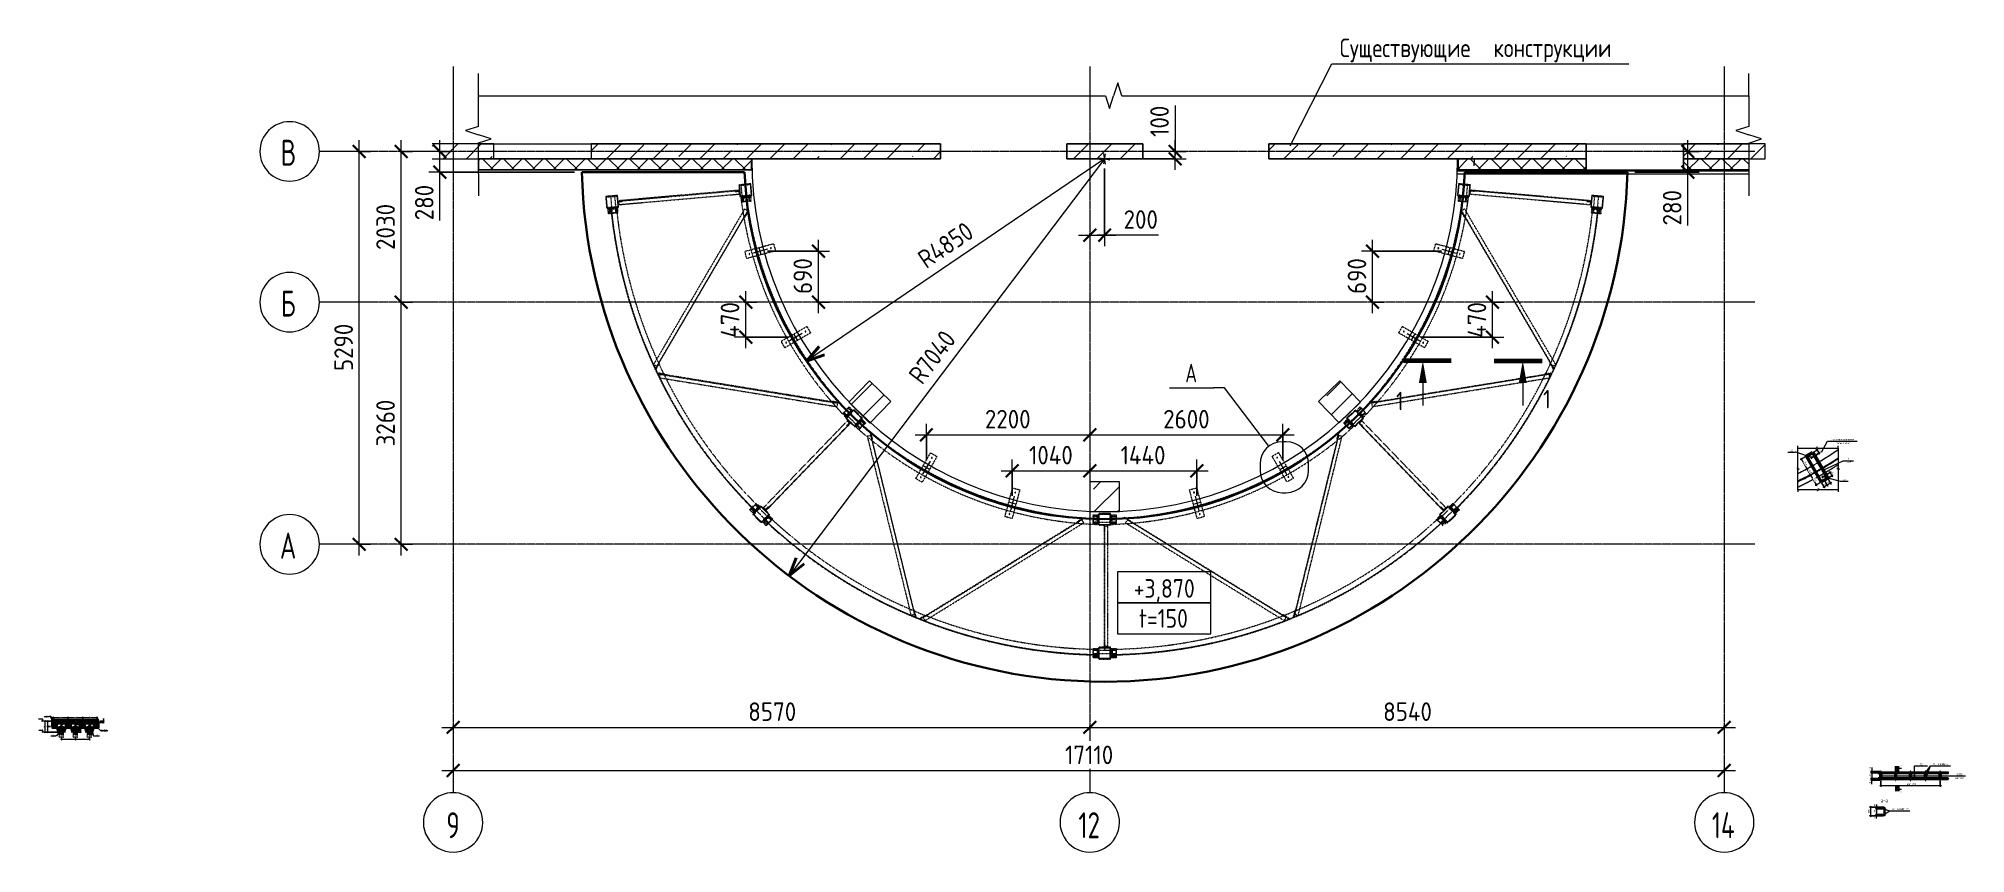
# Model space of a CAD drawing. Header units: millimetres. Extents: x 44859 to 70796, y 2088 to 13060.
import ezdxf

# ---------------------------------------------------------------- set-up
doc = ezdxf.new("R2010")
doc.units = ezdxf.units.MM
for name, pattern in [('01 Штриховая _2 мм_', [3, 2, -1]), ('01 Штриховая _4 мм_', [6, 3.5, -2.5]), ('02 Штрихпунктирная _20 мм_', [25, 20, -2.5, 0, -2.5])]:
    doc.linetypes.add(name, pattern=pattern)
for name, color, linetype, lineweight in [('AA_Dim', 7, 'Continuous', 9), ('AA_Dim-10', 7, 'Continuous', 9), ('AA_Dim-100', 7, 'Continuous', 9), ('AA_Dim-5', 7, 'Continuous', 9), ('AA_Linii', 7, 'Continuous', 9), ('AA_Oformlenie', 7, 'Continuous', 9), ('AA_Vinoska', 7, 'Continuous', 9), ('AA_Visotnaya otmetka', 7, 'Continuous', 9), ('AF_Balki', 7, 'Continuous', 20), ('AF_Perekritie_Опалубка', 253, 'Continuous', 20), ('Gen_Fragment', 7, 'Continuous', 9), ('Gen_Text', 7, 'Continuous', 9), ('KR_Armatura', 7, 'Continuous', 20), ('KR_Armatura_Tonkie', 7, 'Continuous', 20), ('KR_Colonna_KG', 7, 'Continuous', 18), ('KR_Detal', 7, 'Continuous', 18), ('KR_Fundament', 7, 'Continuous', 20), ('Оси', 7, 'Continuous', 9)]:
    doc.layers.add(name, color=color, linetype=linetype, lineweight=lineweight)
doc.styles.add('GOST Common', font='GOST_Common.ttf', dxfattribs={"width": 0.85, "height": 12.5})
doc.styles.add('GOST Common_1', font='GOST_Common.ttf', dxfattribs={"width": 0.85, "height": 250})
doc.styles.add('GOST Common_2', font='GOST_Common.ttf', dxfattribs={"width": 0.85, "height": 25})
doc.styles.add('ISOCPEUR', font='isocpeur.TTF', dxfattribs={"width": 0.9, "height": 12.5})
doc.styles.add('ISOCPEUR_1', font='isocpeur.TTF', dxfattribs={"width": 0.85, "height": 12.5})
doc.styles.add('ISOCPEUR_10', font='isocpeur.TTF', dxfattribs={"width": 0.85, "height": 50})
doc.styles.add('ISOCPEUR_2', font='isocpeur.TTF', dxfattribs={"width": 0.8, "height": 12.5})
doc.styles.add('ISOCPEUR_3', font='isocpeur.TTF', dxfattribs={"width": 0.7, "height": 350})
doc.styles.add('ISOCPEUR_4', font='isocpeur.TTF', dxfattribs={"width": 0.9, "height": 250})
doc.styles.add('ISOCPEUR_5', font='isocpeur.TTF', dxfattribs={"width": 0.85, "height": 250})
doc.styles.add('ISOCPEUR_6', font='isocpeur.TTF', dxfattribs={"width": 0.8, "height": 2.5})
doc.styles.add('ISOCPEUR_7', font='isocpeur.TTF', dxfattribs={"width": 0.7, "height": 250})
doc.styles.add('ISOCPEUR_8', font='isocpeur.TTF', dxfattribs={"width": 0.9, "height": 25})
doc.styles.add('ISOCPEUR_9', font='isocpeur.TTF', dxfattribs={"width": 0.85, "height": 25})
doc.styles.add('Mipgost', font='mipgost.ttf', dxfattribs={"width": 0.85, "height": 25})
doc.dimstyles.new('00_Точн_3_знака__прозр_', dxfattribs={"dimscale": 304.8, "dimtxt": 12.534437, "dimasz": 0.027887, "dimexe": 0.024606, "dimexo": 0.016404, "dimgap": 0.00164, "dimtad": 1, "dimdec": 3, "dimrnd": 0.001, "dimdsep": 46, "dimtxsty": 'ISOCPEUR', "dimblk1": 'OBLIQUE', "dimblk2": 'OBLIQUE', "dimsah": 1, "dimcen": 0.09, "dimdle": 0.024606, "dimazin": 0, "dimtfac": 1, "dimtdec": 4, "dimtix": 1, "dimtmove": 0, "dimatfit": 3, "dimfxl": 1, "dimtvp": 1, "dimtolj": 1, "dimtzin": 0, "dimlwd": 18, "dimlwe": 18, "dimarcsym": 2})
doc.dimstyles.new('00_Точн_3_знака__прозр__1', dxfattribs={"dimscale": 304.8, "dimtxt": 12.534437, "dimasz": 0.027887, "dimexe": 0.024606, "dimexo": 0.016404, "dimgap": 0.00164, "dimtad": 1, "dimdec": 3, "dimrnd": 0.001, "dimdsep": 46, "dimtxsty": 'ISOCPEUR', "dimblk1": 'OBLIQUE', "dimblk2": 'OBLIQUE', "dimsah": 1, "dimcen": 0.09, "dimdle": 0.024606, "dimazin": 0, "dimtfac": 1, "dimtdec": 4, "dimtix": 1, "dimtmove": 1, "dimatfit": 3, "dimfxl": 1, "dimtvp": 1, "dimtolj": 1, "dimtzin": 0, "dimlwd": 18, "dimlwe": 18, "dimarcsym": 2})
doc.dimstyles.new('05_Округл_1мм__прозр_', dxfattribs={"dimscale": 304.8, "dimtxt": 25.068874, "dimasz": 0.055774, "dimexe": 0.049213, "dimexo": 0.032808, "dimgap": 0.003281, "dimtad": 1, "dimdec": 0, "dimdsep": 46, "dimtxsty": 'ISOCPEUR_8', "dimblk1": 'OBLIQUE', "dimblk2": 'OBLIQUE', "dimsah": 1, "dimcen": 0.09, "dimdle": 0.049213, "dimazin": 0, "dimtfac": 1, "dimtdec": 4, "dimtix": 1, "dimtmove": 1, "dimatfit": 3, "dimfxl": 1, "dimtvp": 1, "dimtolj": 1, "dimtzin": 0, "dimlwd": 18, "dimlwe": 18, "dimarcsym": 2})
doc.dimstyles.new('05_Округл_1мм__прозр__1', dxfattribs={"dimscale": 304.8, "dimtxt": 25.068874, "dimasz": 0.055774, "dimexe": 0.049213, "dimexo": 0.032808, "dimgap": 0.003281, "dimtad": 1, "dimdec": 0, "dimdsep": 46, "dimtxsty": 'ISOCPEUR_8', "dimblk1": 'OBLIQUE', "dimblk2": 'OBLIQUE', "dimsah": 1, "dimcen": 0.09, "dimdle": 0.049213, "dimazin": 0, "dimtfac": 1, "dimtdec": 4, "dimtix": 1, "dimtmove": 0, "dimatfit": 3, "dimfxl": 1, "dimtvp": 1, "dimtolj": 1, "dimtzin": 0, "dimlwd": 18, "dimlwe": 18, "dimarcsym": 2})
doc.dimstyles.new('05_Округл_5мм__непрозр_', dxfattribs={"dimscale": 304.8, "dimtxt": 12.534437, "dimasz": 0.027887, "dimexe": 0.024606, "dimexo": 0.016404, "dimgap": 0.00164, "dimtad": 1, "dimdec": 0, "dimrnd": 5, "dimdsep": 46, "dimtxsty": 'ISOCPEUR', "dimblk1": 'OBLIQUE', "dimblk2": 'OBLIQUE', "dimsah": 1, "dimcen": 0.09, "dimdle": 0.024606, "dimazin": 0, "dimtfac": 1, "dimtdec": 4, "dimtix": 1, "dimtmove": 0, "dimatfit": 3, "dimfxl": 1, "dimtvp": 1, "dimtfill": 1, "dimtolj": 1, "dimtzin": 0, "dimlwd": 18, "dimlwe": 18, "dimarcsym": 2})
doc.dimstyles.new('05_Округл_5мм__непрозр__1', dxfattribs={"dimscale": 304.8, "dimtxt": 250.688742, "dimasz": 0.557743, "dimexe": 0.492126, "dimexo": 0.328084, "dimgap": 0.032808, "dimtad": 1, "dimdec": 0, "dimrnd": 5, "dimdsep": 46, "dimtxsty": 'ISOCPEUR_4', "dimblk1": 'OBLIQUE', "dimblk2": 'OBLIQUE', "dimsah": 1, "dimcen": 0.09, "dimdle": 0.492126, "dimazin": 0, "dimtfac": 1, "dimtdec": 4, "dimtix": 1, "dimtmove": 0, "dimatfit": 3, "dimfxl": 1, "dimtvp": 1, "dimtfill": 1, "dimtolj": 1, "dimtzin": 0, "dimlwd": 18, "dimlwe": 18, "dimarcsym": 2})
doc.dimstyles.new('05_Округл_5мм__непрозр__2', dxfattribs={"dimscale": 304.8, "dimtxt": 25.068874, "dimasz": 0.055774, "dimexe": 0.049213, "dimexo": 0.032808, "dimgap": 0.003281, "dimtad": 1, "dimdec": 0, "dimrnd": 5, "dimdsep": 46, "dimtxsty": 'ISOCPEUR_8', "dimblk1": 'OBLIQUE', "dimblk2": 'OBLIQUE', "dimsah": 1, "dimcen": 0.09, "dimdle": 0.049213, "dimazin": 0, "dimtfac": 1, "dimtdec": 4, "dimtix": 1, "dimtmove": 0, "dimatfit": 3, "dimfxl": 1, "dimtvp": 1, "dimtfill": 1, "dimtolj": 1, "dimtzin": 0, "dimlwd": 18, "dimlwe": 18, "dimarcsym": 2})
doc.dimstyles.new('05_Округл_5мм__прозр_', dxfattribs={"dimscale": 304.8, "dimtxt": 250.688742, "dimasz": 0.557743, "dimexe": 0.492126, "dimexo": 0.328084, "dimgap": 0.032808, "dimtad": 1, "dimdec": 0, "dimrnd": 5, "dimdsep": 46, "dimtxsty": 'ISOCPEUR_4', "dimblk1": 'OBLIQUE', "dimblk2": 'OBLIQUE', "dimsah": 1, "dimcen": 0.09, "dimdle": 0.492126, "dimazin": 0, "dimtfac": 1, "dimtdec": 4, "dimtix": 1, "dimtmove": 0, "dimatfit": 3, "dimfxl": 1, "dimtvp": 1, "dimtolj": 1, "dimtzin": 0, "dimlwd": 18, "dimlwe": 18, "dimarcsym": 2})
doc.dimstyles.new('05_Округл_5мм__прозр__1', dxfattribs={"dimscale": 304.8, "dimtxt": 250.688742, "dimasz": 0.557743, "dimexe": 0.492126, "dimexo": 0.328084, "dimgap": 0.032808, "dimtad": 1, "dimdec": 0, "dimrnd": 5, "dimdsep": 46, "dimtxsty": 'ISOCPEUR_4', "dimblk1": 'OBLIQUE', "dimblk2": 'OBLIQUE', "dimsah": 1, "dimcen": 0.09, "dimdle": 0.492126, "dimazin": 0, "dimtfac": 1, "dimtdec": 4, "dimtix": 1, "dimtmove": 1, "dimatfit": 3, "dimfxl": 1, "dimtvp": 1, "dimtolj": 1, "dimtzin": 0, "dimlwd": 18, "dimlwe": 18, "dimarcsym": 2})
doc.dimstyles.new('05_Округл_5мм__прозр__2', dxfattribs={"dimscale": 304.8, "dimtxt": 25.068874, "dimasz": 0.055774, "dimexe": 0.049213, "dimexo": 0.032808, "dimgap": 0.003281, "dimtad": 1, "dimdec": 0, "dimrnd": 5, "dimdsep": 46, "dimtxsty": 'ISOCPEUR_8', "dimblk1": 'OBLIQUE', "dimblk2": 'OBLIQUE', "dimsah": 1, "dimcen": 0.09, "dimdle": 0.049213, "dimazin": 0, "dimtfac": 1, "dimtdec": 4, "dimtix": 1, "dimtmove": 0, "dimatfit": 3, "dimfxl": 1, "dimtvp": 1, "dimtolj": 1, "dimtzin": 0, "dimlwd": 18, "dimlwe": 18, "dimarcsym": 2})
doc.dimstyles.new('10_Раскладка_арматуры_с_засечками', dxfattribs={"dimscale": 304.8, "dimtxt": 0.18, "dimasz": 0.065617, "dimexe": 0.032808, "dimexo": 0, "dimgap": 0, "dimtad": 1, "dimdec": 3, "dimrnd": 0.001, "dimdsep": 46, "dimtxsty": 'ISOCPEUR_8', "dimblk1": 'OBLIQUE', "dimblk2": 'OBLIQUE', "dimsah": 1, "dimcen": 0.09, "dimdle": 0.032808, "dimazin": 0, "dimtfac": 1, "dimtdec": 4, "dimtix": 1, "dimtmove": 0, "dimatfit": 3, "dimfxl": 1, "dimtvp": 1, "dimtolj": 1, "dimtzin": 0, "dimlwd": 18, "dimlwe": 18, "dimarcsym": 2})
doc.dimstyles.new('10_Раскладка_арматуры_с_засечками_1', dxfattribs={"dimscale": 304.8, "dimtxt": 0.18, "dimasz": 0.065617, "dimexe": 0.032808, "dimexo": 0, "dimgap": 0, "dimtad": 1, "dimdec": 3, "dimrnd": 0.001, "dimdsep": 46, "dimtxsty": 'GOST Common_2', "dimblk1": 'OBLIQUE', "dimblk2": 'OBLIQUE', "dimsah": 1, "dimcen": 0.09, "dimdle": 0.032808, "dimazin": 0, "dimtfac": 1, "dimtdec": 4, "dimtix": 1, "dimtmove": 0, "dimatfit": 3, "dimfxl": 1, "dimtvp": 1, "dimtolj": 1, "dimtzin": 0, "dimlwd": 18, "dimlwe": 18, "dimarcsym": 2})
doc.dimstyles.new('Стрелка__округл_5_мм_', dxfattribs={"dimscale": 304.8, "dimtxt": 250.688742, "dimasz": 0.82021, "dimexe": 0.787402, "dimexo": 0, "dimgap": 0.131234, "dimtad": 1, "dimjust": 3, "dimdec": 0, "dimrnd": 5, "dimdsep": 46, "dimtxsty": 'ISOCPEUR_5', "dimblk1": 'OPEN30', "dimblk2": 'OPEN30', "dimsah": 1, "dimcen": 0.09, "dimazin": 0, "dimtfac": 1, "dimtdec": 4, "dimtix": 1, "dimtmove": 0, "dimatfit": 2, "dimfxl": 1, "dimtvp": 1, "dimtolj": 1, "dimtzin": 0, "dimarcsym": 2})
pattern_1 = [(45, (18433.74, 0), (-141.42136, 141.42136), []), (135, (18433.74, 0), (-141.42136, -141.42136), [])]
pattern_2 = [(45, (18433.74, 0), (-314.309, 314.309), []), (45, (18748.05, 0), (-314.309, 314.309), [555.625, -111.125, 3.353, -107.772])]

msp = doc.modelspace()

# ---------------------------------------------------------------- texts
at = {"layer": 'AA_Vinoska', "attachment_point": 1}
for s, insert, char_height, width, style in [('Существующие', (62374.2095, 13059.0097), 250, 2419.092031, 'GOST Common_1'), ('\\fGOST Common|b0|i0|c204|p34|;\\W.85; ', (64370.16, 13059.0097), 250, 88.586469, 'GOST Common_1'), ('конструкции', (64443.2512, 13059.0097), 250, 2064.746156, 'GOST Common_1'), ('Существующая', (68992.4232, 7674.3529), 25, 243.953506, 'GOST Common_2'), ('перекрытия', (69058.7657, 7624.3529), 25, 190.801625, 'GOST Common_2'), ('\\fGOST Common|b0|i0|c204|p34|;\\W.85; ', (69193.705, 7674.3529), 25, 8.858647, 'GOST Common_2'), ('плита', (69201.0141, 7674.3529), 25, 98.807984, 'GOST Common_2'), ('—7', (69203.9555, 7363.1379), 25, 43.6118, 'Mipgost'), ('\\fISOCPEUR|b0|i0|c204|p34|;\\W.85;1', (69216.578, 7414.1715), 25, 12.947253, 'ISOCPEUR_9'), ('\\fISOCPEUR|b0|i0|c204|p34|;\\W.85;А', (69149.1928, 7130.1097), 25, 23.168769, 'ISOCPEUR_9'), ('\\fISOCPEUR|b0|i0|c204|p34|;\\W.85;2', (69168.3089, 7130.1097), 25, 18.398728, 'ISOCPEUR_9'), ('+3,870', (59600.1774, 5780.9942), 250, 1008.522875, 'ISOCPEUR_5'), ('t=150', (59670.7274, 5377.5932), 250, 838.164281, 'ISOCPEUR_5'), ('12', (70188.0274, 3301.5556), 25, 31.345981, 'GOST Common_2'), ('ГОСТ', (70340.3362, 3301.5556), 25, 77.683519, 'GOST Common_2'), (' 14098-', (70404.4315, 3301.5556), 25, 115.843844, 'GOST Common_2'), ('\\fGOST Common|b0|i0|c204|p34|;\\W.85;К', (70500.0123, 3301.5556), 25, 20.443031, 'GOST Common_2'), ('1-', (70516.8794, 3301.5556), 25, 31.345981, 'GOST Common_2'), ('Кт', (70542.7425, 3301.5556), 25, 43.6118, 'GOST Common_2'), ('8/115', (70676.5956, 3165.8277), 25, 81.090691, 'GOST Common_2'), (' 200', (70709.1869, 3115.8277), 25, 64.054831, 'GOST Common_2'), ('шаг', (70658.0231, 3115.8277), 25, 62.010528, 'GOST Common_2'), ('ГОСТ', (69793.0629, 2696.9094), 25, 77.683519, 'GOST Common_2'), (' 14098-', (69857.1583, 2696.9094), 25, 115.843844, 'GOST Common_2'), ('\\fGOST Common|b0|i0|c204|p34|;\\W.85;К', (69952.739, 2696.9094), 25, 20.443031, 'GOST Common_2'), ('1-', (69969.6062, 2696.9094), 25, 31.345981, 'GOST Common_2'), ('Кт', (69995.4692, 2696.9094), 25, 43.6118, 'GOST Common_2')]:
    msp.add_mtext(s, dxfattribs=dict(at, insert=insert, char_height=char_height, width=width, style=style))
at = {"layer": 'AA_Visotnaya otmetka', "char_height": 12.5, "width": 47.979867, "attachment_point": 1, "line_spacing_factor": 1.135194, "style": 'ISOCPEUR_1'}
for s, insert in [('+3,870', (44868.165, 3911.284)), ('+3,720', (44869.8504, 3761.284))]:
    msp.add_mtext(s, dxfattribs=dict(at, insert=insert))
at = {"layer": 'Gen_Fragment', "insert": (60294.3396, 8681.7123), "char_height": 250, "width": 190.801625, "attachment_point": 1, "style": 'ISOCPEUR_7'}
msp.add_mtext('\\fISOCPEUR|b0|i0|c204|p34|;\\W.7;А', dxfattribs=at)
at = {"layer": 'Gen_Text', "char_height": 50, "attachment_point": 1, "style": 'ISOCPEUR_10'}
for s, insert, width in [('\\fISOCPEUR|b0|i0|c204|p34|;\\W.85;а', (69654.193, 2826.2104), 40.886063), ('\\fISOCPEUR|b0|i0|c204|p34|;\\W.85;-', (69687.9274, 2826.2104), 36.116022), ('\\fISOCPEUR|b0|i0|c204|p34|;\\W.85;а', (69717.7261, 2826.2104), 40.886062)]:
    msp.add_mtext(s, dxfattribs=dict(at, insert=insert, width=width))
at = {"layer": 'Оси', "char_height": 350, "attachment_point": 1, "style": 'ISOCPEUR_3'}
for s, insert, width in [('\\fISOCPEUR|b0|i0|c204|p34|;\\W.7;В', (48119.6423, 11697.1527), 241.307937), ('\\fISOCPEUR|b0|i0|c204|p34|;\\W.7;Б', (48119.6423, 9667.1527), 241.307937), ('\\fISOCPEUR|b0|i0|c204|p34|;\\W.7;А', (48108.0923, 6407.1527), 269.367), ('\\fISOCPEUR|b0|i0|c204|p34|;\\W.7;9', (50348.2841, 2642.7999), 207.637062), ('12', (58855.9841, 2642.7999), 359.156), ('14', (67381.9841, 2642.7999), 392.826875)]:
    msp.add_mtext(s, dxfattribs=dict(at, insert=insert, width=width))

# ---------------------------------------------------------------- blocks, each defined once
blk = doc.blocks.new('011_ЛинияОбрыва _ЭлУзла_Линия_ - Тип 1-4118504-Узел армирования покрытия по профлисту')
at = {"layer": 'AA_Oformlenie'}
for p, q in [((45037, 3838), (45037, 3870)), ((45037, 3795), (45037, 3827))]:
    blk.add_line(p, q, dxfattribs=at)
blk = doc.blocks.new('252_Уголок равнополочный _НесКаркас_Балка_ - L 75x8-4030798-Схема расположения плиты покрытия входной группы')
at = {"layer": 'AF_Balki', "linetype": '01 Штриховая _4 мм_', "lineweight": 18}
for p, q in [((40855, 6648), (40930, 6648)), ((40855, 6648), (40855, 6524)), ((40930, 6524), (40855, 6524)), ((40863, 6648), (40863, 6524)), ((40876, 6524), (40876, 6648)), ((40930, 6648), (40930, 6524))]:
    blk.add_line(p, q, dxfattribs=at)
blk = doc.blocks.new('252_Швеллер полки параллельные _НесКаркас_Балка_ - 12П-4066182-Схема расположения плиты покрытия входной группы')
at = {"layer": 'AF_Balki', "linetype": '01 Штриховая _4 мм_', "lineweight": 18}
for p, q in [((-845, -37), (-845, 15)), ((775, 15), (-845, 15)), ((775, 11), (-845, 11)), ((775, 15), (775, -37)), ((-845, -37), (775, -37))]:
    blk.add_line(p, q, dxfattribs=at)
blk = doc.blocks.new('354_Прокат Лист _НесКаркас_РабПлоск_ - 354_Прокат Лист _НесКаркас_РабПлоск_-3860558-Схема расположения плиты покрытия входной группы')
at = {"layer": 'AF_Balki', "linetype": '01 Штриховая _4 мм_', "lineweight": 18}
for p, q in [((40863, 6541), (40863, 6548)), ((40863, 6548), (40878, 6548)), ((40923, 6548), (40863, 6548)), ((40878, 6541), (40863, 6541)), ((40863, 6541), (40923, 6541)), ((40878, 6548), (40923, 6548)), ((40878, 6548), (40878, 6541)), ((40878, 6541), (40923, 6541)), ((40923, 6541), (40923, 6548))]:
    blk.add_line(p, q, dxfattribs=at)
blk = doc.blocks.new('354_Прокат Лист _НесКаркас_РабПлоск_ - 354_Прокат Лист _НесКаркас_РабПлоск_-3860851-Схема расположения плиты покрытия входной группы')
at = {"layer": 'AF_Balki', "linetype": '01 Штриховая _4 мм_', "lineweight": 18}
for p, q in [((40855, 6582), (40855, 6589)), ((40855, 6589), (40915, 6589)), ((40855, 6582), (40915, 6582)), ((40915, 6589), (40915, 6582))]:
    blk.add_line(p, q, dxfattribs=at)
blk = doc.blocks.new('354_Прокат Лист _НесКаркас_РабПлоск_ - 354_Прокат Лист _НесКаркас_РабПлоск_-3861185-Схема расположения плиты покрытия входной группы')
at = {"layer": 'AF_Balki', "linetype": '01 Штриховая _4 мм_', "lineweight": 18}
for p, q in [((-30, -72.5), (-30, 72.5)), ((-30, 72.5), (130, 72.5)), ((130, 72.5), (130, -72.5)), ((130, -72.5), (-30, -72.5))]:
    blk.add_line(p, q, dxfattribs=at)
blk = doc.blocks.new('354_Прокат Лист _НесКаркас_РабПлоск_ - 354_Прокат Лист _НесКаркас_РабПлоск_-3861513-Схема расположения плиты покрытия входной группы')
at = {"layer": 'AF_Balki', "linetype": '01 Штриховая _4 мм_', "lineweight": 18}
for p, q in [((-100, -25), (-100, 25)), ((-100, 25), (200, 25)), ((200, 25), (200, -25)), ((200, -25), (-100, -25))]:
    blk.add_line(p, q, dxfattribs=at)
blk = doc.blocks.new('252_Уголок равнополочный _НесКаркас_Балка_ - L 75x8-4030799-Схема расположения плиты покрытия входной группы')
at = {"layer": 'AF_Balki', "linetype": '01 Штриховая _4 мм_', "lineweight": 18}
for p, q in [((40620, 6648), (40695, 6648)), ((40620, 6524), (40620, 6648)), ((40695, 6524), (40620, 6524)), ((40675, 6524), (40675, 6648)), ((40687, 6524), (40687, 6648)), ((40695, 6524), (40695, 6648))]:
    blk.add_line(p, q, dxfattribs=at)
blk = doc.blocks.new('354_Прокат Лист _НесКаркас_РабПлоск_ - 354_Прокат Лист _НесКаркас_РабПлоск_-3861661-Схема расположения плиты покрытия входной группы')
at = {"layer": 'AF_Balki', "linetype": '01 Штриховая _4 мм_', "lineweight": 18}
for p, q in [((40687, 6548), (40627, 6548)), ((40627, 6548), (40627, 6541)), ((40627, 6548), (40672, 6548)), ((40627, 6541), (40672, 6541)), ((40627, 6541), (40687, 6541)), ((40672, 6548), (40687, 6548)), ((40672, 6541), (40672, 6548)), ((40687, 6541), (40672, 6541)), ((40687, 6548), (40687, 6541))]:
    blk.add_line(p, q, dxfattribs=at)
blk = doc.blocks.new('252_Уголок равнополочный _НесКаркас_Балка_ - L 75x8-4030802-Схема расположения плиты покрытия входной группы')
at = {"layer": 'AF_Balki', "linetype": '01 Штриховая _4 мм_', "lineweight": 18}
for p, q in [((40620, 4847), (40695, 4847)), ((40620, 4723), (40620, 4847)), ((40695, 4723), (40620, 4723)), ((40675, 4847), (40675, 4723)), ((40687, 4723), (40687, 4847)), ((40695, 4723), (40695, 4847))]:
    blk.add_line(p, q, dxfattribs=at)
blk = doc.blocks.new('252_Уголок равнополочный _НесКаркас_Балка_ - L 75x8-4030803-Схема расположения плиты покрытия входной группы')
at = {"layer": 'AF_Balki', "linetype": '01 Штриховая _4 мм_', "lineweight": 18}
for p, q in [((40855, 4847), (40930, 4847)), ((40855, 4847), (40855, 4723)), ((40930, 4723), (40855, 4723)), ((40863, 4847), (40863, 4723)), ((40876, 4847), (40876, 4723)), ((40930, 4847), (40930, 4723))]:
    blk.add_line(p, q, dxfattribs=at)
blk = doc.blocks.new('252_Уголок равнополочный _НесКаркас_Балка_ - L 75x8-4030804-Схема расположения плиты покрытия входной группы')
at = {"layer": 'AF_Balki', "linetype": '01 Штриховая _4 мм_', "lineweight": 18}
for p, q in [((44160, 8047), (44214, 8099)), ((44160, 8047), (44246, 7958)), ((44166, 8052), (44252, 7963)), ((44261, 7972), (44175, 8061)), ((44214, 8099), (44300, 8010)), ((44300, 8010), (44246, 7958))]:
    blk.add_line(p, q, dxfattribs=at)
blk = doc.blocks.new('252_Уголок равнополочный _НесКаркас_Балка_ - L 75x8-4030805-Схема расположения плиты покрытия входной группы')
at = {"layer": 'AF_Balki', "linetype": '01 Штриховая _4 мм_', "lineweight": 18}
for p, q in [((43991, 7884), (44045, 7936)), ((44077, 7794), (43991, 7884)), ((44116, 7832), (44030, 7921)), ((44125, 7841), (44039, 7930)), ((44131, 7847), (44045, 7936)), ((44131, 7847), (44077, 7794))]:
    blk.add_line(p, q, dxfattribs=at)
blk = doc.blocks.new('354_Прокат Лист _НесКаркас_РабПлоск_ - 354_Прокат Лист _НесКаркас_РабПлоск_-3863172-Схема расположения плиты покрытия входной группы')
at = {"layer": 'AF_Balki', "linetype": '01 Штриховая _4 мм_', "lineweight": 18}
for p, q in [((40635, 6582), (40635, 6589)), ((40635, 6589), (40695, 6589)), ((40635, 6582), (40695, 6582)), ((40695, 6589), (40695, 6582))]:
    blk.add_line(p, q, dxfattribs=at)
blk = doc.blocks.new('354_Прокат Лист _НесКаркас_РабПлоск_ - 354_Прокат Лист _НесКаркас_РабПлоск_-3863452-Схема расположения плиты покрытия входной группы')
at = {"layer": 'AF_Balki', "linetype": '01 Штриховая _4 мм_', "lineweight": 18}
for p, q in [((40772, 6506), (40779, 6506)), ((40772, 6446), (40772, 6506)), ((40779, 6446), (40779, 6506)), ((40779, 6446), (40772, 6446))]:
    blk.add_line(p, q, dxfattribs=at)
blk = doc.blocks.new('354_Прокат Лист _НесКаркас_РабПлоск_ - 354_Прокат Лист _НесКаркас_РабПлоск_-3886399-Схема расположения плиты покрытия входной группы')
at = {"layer": 'AF_Balki', "linetype": '01 Штриховая _4 мм_', "lineweight": 18}
for p, q in [((-65, -25), (-65, 25)), ((-65, 25), (165, 25)), ((165, 25), (165, -25)), ((165, -25), (-65, -25))]:
    blk.add_line(p, q, dxfattribs=at)
blk = doc.blocks.new('252_Уголок равнополочный _НесКаркас_Балка_ - L 75x8-4030806-Схема расположения плиты покрытия входной группы')
at = {"layer": 'AF_Balki', "linetype": '01 Штриховая _4 мм_', "lineweight": 18}
for p, q in [((45536, 10868), (45542, 10943)), ((45664, 10911), (45540, 10922)), ((45665, 10924), (45541, 10935)), ((45666, 10932), (45542, 10943)), ((45666, 10932), (45659, 10857)), ((45659, 10857), (45536, 10868))]:
    blk.add_line(p, q, dxfattribs=at)
blk = doc.blocks.new('252_Уголок равнополочный _НесКаркас_Балка_ - L 75x8-4030807-Схема расположения плиты покрытия входной группы')
at = {"layer": 'AF_Balki', "linetype": '01 Штриховая _4 мм_', "lineweight": 18}
for p, q in [((45241, 6588), (45295, 6640)), ((45327, 6499), (45241, 6588)), ((45280, 6626), (45366, 6537)), ((45375, 6546), (45289, 6635)), ((45381, 6551), (45295, 6640)), ((45381, 6551), (45327, 6499))]:
    blk.add_line(p, q, dxfattribs=at)
blk = doc.blocks.new('252_Уголок равнополочный _НесКаркас_Балка_ - L 75x8-4030808-Схема расположения плиты покрытия входной группы')
at = {"layer": 'AF_Balki', "linetype": '01 Штриховая _4 мм_', "lineweight": 18}
for p, q in [((45410, 6751), (45464, 6804)), ((45410, 6751), (45496, 6662)), ((45416, 6757), (45502, 6668)), ((45425, 6766), (45511, 6676)), ((45464, 6804), (45550, 6714)), ((45550, 6714), (45496, 6662))]:
    blk.add_line(p, q, dxfattribs=at)
blk = doc.blocks.new('252_Уголок равнополочный _НесКаркас_Балка_ - L 75x8-4030809-Схема расположения плиты покрытия входной группы')
at = {"layer": 'AF_Balki', "linetype": '01 Штриховая _4 мм_', "lineweight": 18}
for p, q in [((47329, 10711), (47335, 10786)), ((47452, 10700), (47329, 10711)), ((47333, 10765), (47457, 10755)), ((47459, 10775), (47335, 10786)), ((47458, 10767), (47335, 10778)), ((47459, 10775), (47452, 10700))]:
    blk.add_line(p, q, dxfattribs=at)
blk = doc.blocks.new('252_Швеллер полки параллельные _НесКаркас_Балка_ - 12П-4066183-Схема расположения плиты покрытия входной группы')
at = {"layer": 'AF_Balki', "linetype": '01 Штриховая _4 мм_', "lineweight": 18}
for p, q in [((-810, 15), (-810, -37)), ((-810, 15), (815, 15)), ((815, 11), (-810, 11)), ((815, -37), (815, 15)), ((-810, -37), (815, -37))]:
    blk.add_line(p, q, dxfattribs=at)
blk = doc.blocks.new('252_Швеллер полки параллельные _НесКаркас_Балка_ - 12П-4066184-Схема расположения плиты покрытия входной группы')
at = {"layer": 'AF_Balki', "linetype": '01 Штриховая _4 мм_', "lineweight": 18}
for p, q in [((-785, -36.6), (-785, 15.4)), ((835, 15.4), (-785, 15.4)), ((835, 10.6), (-785, 10.6)), ((835, 15.4), (835, -36.6)), ((-785, -36.6), (835, -36.6))]:
    blk.add_line(p, q, dxfattribs=at)
blk = doc.blocks.new('252_Швеллер полки параллельные _НесКаркас_Балка_ - 12П-4037929-Схема расположения плиты покрытия входной группы')
at = {"layer": 'AF_Balki', "linetype": '01 Штриховая _4 мм_', "lineweight": 18}
for p, q in [((-1230, -37), (-1230, 15)), ((1276, 15), (-1230, 15)), ((1276, 11), (-1230, 11)), ((1276, 15), (1276, -37)), ((-1230, -37), (1276, -37))]:
    blk.add_line(p, q, dxfattribs=at)
blk = doc.blocks.new('252_Швеллер полки параллельные _НесКаркас_Балка_ - 12П-4037930-Схема расположения плиты покрытия входной группы')
at = {"layer": 'AF_Balki', "linetype": '01 Штриховая _4 мм_', "lineweight": 18}
for p, q in [((-1180, -37), (-1180, 15)), ((1236, 15), (-1180, 15)), ((1236, 11), (-1180, 11)), ((1236, 15), (1236, -37)), ((-1180, -37), (1236, -37))]:
    blk.add_line(p, q, dxfattribs=at)
blk = doc.blocks.new('252_Швеллер полки параллельные _НесКаркас_Балка_ - 12П-4037931-Схема расположения плиты покрытия входной группы')
at = {"layer": 'AF_Balki', "linetype": '01 Штриховая _4 мм_', "lineweight": 18}
for p, q in [((-1226, -37), (-1226, 15)), ((1203, 15), (-1226, 15)), ((1203, 11), (-1226, 11)), ((1203, 15), (1203, -37)), ((-1226, -37), (1203, -37))]:
    blk.add_line(p, q, dxfattribs=at)
blk = doc.blocks.new('252_Швеллер полки параллельные _НесКаркас_Балка_ - 12П-4037932-Схема расположения плиты покрытия входной группы')
at = {"layer": 'AF_Balki', "linetype": '01 Штриховая _4 мм_', "lineweight": 18}
for p, q in [((-1276, -37), (-1276, 15)), ((1210, 15), (-1276, 15)), ((1210, 11), (-1276, 11)), ((1210, 15), (1210, -37)), ((-1276, -37), (1210, -37))]:
    blk.add_line(p, q, dxfattribs=at)
blk = doc.blocks.new('354_Прокат Лист _НесКаркас_РабПлоск_ - 354_Прокат Лист _НесКаркас_РабПлоск_-3872593-Схема расположения плиты покрытия входной группы')
at = {"layer": 'AF_Balki', "linetype": '01 Штриховая _4 мм_', "lineweight": 18}
for p, q in [((46765, 8692), (46771, 8695)), ((46765, 8692), (46806, 8623)), ((46771, 8695), (46812, 8626)), ((46806, 8623), (46812, 8626)), ((46813, 8610), (46806, 8623)), ((46812, 8626), (46819, 8613)), ((46819, 8613), (46813, 8610))]:
    blk.add_line(p, q, dxfattribs=at)
blk = doc.blocks.new('354_Прокат Лист _НесКаркас_РабПлоск_ - 354_Прокат Лист _НесКаркас_РабПлоск_-V1-Схема расположения плиты покрытия входной группы')
at = {"layer": 'AF_Balki', "linetype": '01 Штриховая _4 мм_', "lineweight": 18}
for p, q in [((45571, 10733), (45577, 10737)), ((45578, 10720), (45571, 10733)), ((45577, 10737), (45584, 10724)), ((45584, 10724), (45578, 10720)), ((45578, 10720), (45618, 10651)), ((45625, 10655), (45584, 10724)), ((45625, 10655), (45618, 10651))]:
    blk.add_line(p, q, dxfattribs=at)
blk = doc.blocks.new('252_Швеллер полки параллельные _НесКаркас_Балка_ - 20П-4066187-Схема расположения плиты покрытия входной группы')
at = {"layer": 'AF_Balki', "linetype": '01 Штриховая _4 мм_', "lineweight": 18}
for p, q in [((4181, 1547), (4229, 1489)), ((-24, -21), (-24, 55))]:
    blk.add_line(p, q, dxfattribs=at)
for radius, start, end in [(6604, 269.7926, 309.2804), (6675, 269.7926, 309.2804), (6680, 269.7926, 309.2804), (6675, 305.8009, 306.6119), (6675, 306.6332, 309.142), (6675, 301.3042, 302.9066), (6675, 302.9619, 303.9472), (6675, 303.9723, 305.7086), (6675, 297.5436, 298.5828), (6675, 298.6223, 300.1947), (6675, 300.2342, 301.2734), (6675, 293.1083, 294.8446), (6675, 294.8698, 295.855), (6675, 295.9104, 297.5128), (6675, 286.057, 286.868), (6675, 286.8893, 289.3981), (6675, 289.675, 292.1838), (6675, 292.2051, 293.0161), (6675, 273.3644, 275.1007), (6675, 275.1259, 276.1111), (6675, 276.1665, 277.7689), (6675, 277.7997, 278.8389), (6675, 278.8784, 280.4508), (6675, 280.4903, 281.5295), (6675, 281.5603, 283.1627), (6675, 283.218, 284.2033), (6675, 284.2285, 285.9647), (6675, 269.9311, 272.4399), (6675, 272.4612, 273.2722)]:
    blk.add_arc((0, 6659), radius, start, end, dxfattribs=at)
blk = doc.blocks.new('252_Швеллер полки параллельные _НесКаркас_Балка_ - 20П-4066188-Схема расположения плиты покрытия входной группы')
at = {"layer": 'AF_Balki', "linetype": '01 Штриховая _4 мм_', "lineweight": 18}
for p, q in [((4463, 1791), (4514, 1735)), ((12, -21), (11, 55))]:
    blk.add_line(p, q, dxfattribs=at)
for radius, start, end in [(6604, 270.0993, 312.5127), (6675, 270.0993, 312.5127), (6680, 270.0993, 312.5127), (6675, 309.85, 312.366), (6675, 306.1551, 307.1502), (6675, 307.1746, 308.9155), (6675, 309.0133, 309.829), (6675, 301.8028, 303.3676), (6675, 303.4095, 304.4643), (6675, 304.4937, 306.0964), (6675, 298.0103, 299.0434), (6675, 299.0923, 300.6688), (6675, 300.7014, 301.7662), (6675, 292.652, 293.2286), (6675, 293.3753, 295.3058), (6675, 295.3284, 296.2591), (6675, 296.3324, 297.9836), (6675, 286.3529, 287.2836), (6675, 287.3062, 289.2368), (6675, 289.3835, 289.96), (6675, 289.9796, 292.6324), (6675, 273.6965, 275.4374), (6675, 275.4618, 276.4569), (6675, 276.5156, 278.1183), (6675, 278.1477, 279.2025), (6675, 279.2444, 280.8092), (6675, 280.8458, 281.9106), (6675, 281.9432, 283.5197), (6675, 283.5686, 284.6017), (6675, 284.6284, 286.2796), (6675, 270.246, 272.762), (6675, 272.783, 273.5987)]:
    blk.add_arc((0, 6659), radius, start, end, dxfattribs=at)
blk = doc.blocks.new('252_Уголок равнополочный _НесКаркас_Балка_ - L 75x8-4030810-Схема расположения плиты покрытия входной группы')
at = {"layer": 'AF_Balki', "linetype": '01 Штриховая _4 мм_', "lineweight": 18}
for p, q in [((37504, 7937), (37418, 7848)), ((37471, 7796), (37418, 7848)), ((37509, 7932), (37423, 7842)), ((37432, 7834), (37518, 7923)), ((37558, 7885), (37471, 7796)), ((37504, 7937), (37558, 7885))]:
    blk.add_line(p, q, dxfattribs=at)
blk = doc.blocks.new('252_Уголок равнополочный _НесКаркас_Балка_ - L 75x8-4030811-Схема расположения плиты покрытия входной группы')
at = {"layer": 'AF_Balki', "linetype": '01 Штриховая _4 мм_', "lineweight": 18}
for p, q in [((37248, 8011), (37335, 8100)), ((37288, 7973), (37374, 8063)), ((37297, 7965), (37383, 8054)), ((37302, 7959), (37389, 8048)), ((37335, 8100), (37389, 8048)), ((37302, 7959), (37248, 8011))]:
    blk.add_line(p, q, dxfattribs=at)
blk = doc.blocks.new('252_Уголок равнополочный _НесКаркас_Балка_ - L 75x8-4030812-Схема расположения плиты покрытия входной группы')
at = {"layer": 'AF_Balki', "linetype": '01 Штриховая _4 мм_', "lineweight": 18}
for p, q in [((35998, 6716), (36084, 6805)), ((36123, 6767), (36037, 6678)), ((36046, 6670), (36132, 6759)), ((36052, 6664), (36138, 6753)), ((36084, 6805), (36138, 6753)), ((36052, 6664), (35998, 6716))]:
    blk.add_line(p, q, dxfattribs=at)
blk = doc.blocks.new('252_Уголок равнополочный _НесКаркас_Балка_ - L 75x8-4030813-Схема расположения плиты покрытия входной группы')
at = {"layer": 'AF_Balki', "linetype": '01 Штриховая _4 мм_', "lineweight": 18}
for p, q in [((36253, 6642), (36167, 6553)), ((36221, 6501), (36167, 6553)), ((36259, 6637), (36173, 6547)), ((36268, 6628), (36182, 6539)), ((36307, 6590), (36221, 6501)), ((36253, 6642), (36307, 6590))]:
    blk.add_line(p, q, dxfattribs=at)
blk = doc.blocks.new('252_Уголок равнополочный _НесКаркас_Балка_ - L 75x8-4030816-Схема расположения плиты покрытия входной группы')
at = {"layer": 'AF_Balki', "linetype": '01 Штриховая _4 мм_', "lineweight": 18}
for p, q in [((36009, 10942), (35885, 10932)), ((35892, 10857), (35885, 10932)), ((36009, 10934), (35886, 10924)), ((35887, 10911), (36010, 10922)), ((36009, 10942), (36015, 10868)), ((36015, 10868), (35892, 10857))]:
    blk.add_line(p, q, dxfattribs=at)
blk = doc.blocks.new('252_Уголок равнополочный _НесКаркас_Балка_ - L 75x8-4030817-Схема расположения плиты покрытия входной группы')
at = {"layer": 'AF_Balki', "linetype": '01 Штриховая _4 мм_', "lineweight": 18}
for p, q in [((34215, 10786), (34091, 10775)), ((34098, 10700), (34091, 10775)), ((34216, 10778), (34092, 10767)), ((34217, 10765), (34093, 10755)), ((34221, 10711), (34098, 10700)), ((34215, 10786), (34221, 10711))]:
    blk.add_line(p, q, dxfattribs=at)
blk = doc.blocks.new('354_Прокат Лист _НесКаркас_РабПлоск_ - 354_Прокат Лист _НесКаркас_РабПлоск_-3910248-Схема расположения плиты покрытия входной группы')
at = {"layer": 'AF_Balki', "linetype": '01 Штриховая _4 мм_', "lineweight": 18}
for p, q in [((-30, -72.5), (-30, 72.5)), ((-30, 72.5), (130, 72.5)), ((130, 72.5), (130, -72.5)), ((130, -72.5), (-30, -72.5))]:
    blk.add_line(p, q, dxfattribs=at)
blk = doc.blocks.new('354_Прокат Лист _НесКаркас_РабПлоск_ - 354_Прокат Лист _НесКаркас_РабПлоск_-3910249-Схема расположения плиты покрытия входной группы')
at = {"layer": 'AF_Balki', "linetype": '01 Штриховая _4 мм_', "lineweight": 18}
for p, q in [((-65, -25), (-65, 25)), ((-65, 25), (165, 25)), ((165, 25), (165, -25)), ((165, -25), (-65, -25))]:
    blk.add_line(p, q, dxfattribs=at)
blk = doc.blocks.new('252_Швеллер полки параллельные _НесКаркас_Балка_ - 20П-4066189-Схема расположения плиты покрытия входной группы')
at = {"layer": 'AF_Balki', "linetype": '01 Штриховая _4 мм_', "lineweight": 18}
for p, q in [((10, -55), (11, 21)), ((4251, -1507), (4203, -1565))]:
    blk.add_line(p, q, dxfattribs=at)
for radius, start, end in [(6680, 50.4756, 89.9094), (6675, 50.4756, 89.9094), (6675, 87.2658, 89.7708), (6675, 86.4348, 87.2445), (6675, 84.6086, 86.3424), (6604, 50.4756, 89.9094), (6675, 83.5996, 84.5834), (6675, 81.9441, 83.5442), (6675, 80.8756, 81.9133), (6675, 79.2659, 80.836), (6675, 78.1886, 79.2263), (6675, 76.5577, 78.1578), (6675, 75.5185, 76.5023), (6675, 73.7595, 75.4933), (6675, 72.8574, 73.6671), (6675, 70.3311, 72.8361), (6675, 67.5489, 70.0539), (6675, 66.7179, 67.5276), (6675, 64.8917, 66.6255), (6675, 63.8827, 64.8665), (6675, 62.2272, 63.8273), (6675, 61.1587, 62.1964), (6675, 59.549, 61.1191), (6675, 58.4717, 59.5094), (6675, 56.8408, 58.4409), (6675, 55.8016, 56.7854), (6675, 54.0426, 55.7764), (6675, 53.1405, 53.9502), (6675, 50.6142, 53.1192)]:
    blk.add_arc((0, -6659), radius, start, end, dxfattribs=at)
blk = doc.blocks.new('252_Швеллер полки параллельные _НесКаркас_Балка_ - 20П-4066190-Схема расположения плиты покрытия входной группы')
at = {"layer": 'AF_Balki', "linetype": '01 Штриховая _4 мм_', "lineweight": 18}
for p, q in [((11, -55), (12, 21)), ((4516, -1737), (4465, -1793))]:
    blk.add_line(p, q, dxfattribs=at)
for radius, start, end in [(6680, 47.4634, 89.9006), (6675, 47.4634, 89.9006), (6675, 87.2364, 89.754), (6675, 86.3992, 87.2155), (6675, 84.5596, 86.3015), (6604, 47.4634, 89.9006), (6675, 83.5395, 84.5351), (6675, 81.8771, 83.4808), (6675, 80.7923, 81.8478), (6675, 79.1848, 80.7504), (6675, 78.0827, 79.1481), (6675, 76.4727, 78.0501), (6675, 75.3901, 76.4238), (6675, 73.7112, 75.3634), (6675, 72.7067, 73.6379), (6675, 70.7524, 72.6841), (6675, 70.0287, 70.6057), (6675, 67.3549, 70.0092), (6675, 66.7583, 67.3353), (6675, 64.68, 66.6117), (6675, 63.7261, 64.6574), (6675, 62.0006, 63.6528), (6675, 60.9403, 61.974), (6675, 59.314, 60.8914), (6675, 58.216, 59.2814), (6675, 56.6136, 58.1793), (6675, 55.5163, 56.5717), (6675, 53.8832, 55.487), (6675, 52.8289, 53.8246), (6675, 51.0626, 52.8045), (6675, 50.1486, 50.9648), (6675, 47.6101, 50.1276)]:
    blk.add_arc((0, -6659), radius, start, end, dxfattribs=at)
blk = doc.blocks.new('252_Швеллер полки параллельные _НесКаркас_Балка_ - 12П-4066191-Схема расположения плиты покрытия входной группы')
at = {"layer": 'AF_Balki', "linetype": '01 Штриховая _4 мм_', "lineweight": 18}
for p, q in [((-797, 37), (-797, -15)), ((823, 37), (-797, 37)), ((823, -15), (823, 37)), ((823, -11), (-797, -11)), ((823, -15), (-797, -15))]:
    blk.add_line(p, q, dxfattribs=at)
blk = doc.blocks.new('252_Швеллер полки параллельные _НесКаркас_Балка_ - 12П-4037934-Схема расположения плиты покрытия входной группы')
at = {"layer": 'AF_Balki', "linetype": '01 Штриховая _4 мм_', "lineweight": 18}
for p, q in [((-1230, -15), (-1230, 37)), ((1276, 37), (-1230, 37)), ((1276, 37), (1276, -15)), ((1276, -11), (-1230, -11)), ((-1230, -15), (1276, -15))]:
    blk.add_line(p, q, dxfattribs=at)
blk = doc.blocks.new('252_Швеллер полки параллельные _НесКаркас_Балка_ - 12П-4037935-Схема расположения плиты покрытия входной группы')
at = {"layer": 'AF_Balki', "linetype": '01 Штриховая _4 мм_', "lineweight": 18}
for p, q in [((-1180, -15), (-1180, 37)), ((1236, 37), (-1180, 37)), ((1236, 37), (1236, -15)), ((1236, -11), (-1180, -11)), ((-1180, -15), (1236, -15))]:
    blk.add_line(p, q, dxfattribs=at)
blk = doc.blocks.new('252_Швеллер полки параллельные _НесКаркас_Балка_ - 12П-4037936-Схема расположения плиты покрытия входной группы')
at = {"layer": 'AF_Balki', "linetype": '01 Штриховая _4 мм_', "lineweight": 18}
for p, q in [((-1226, -15), (-1226, 37)), ((1203, 37), (-1226, 37)), ((1203, 37), (1203, -15)), ((1203, -11), (-1226, -11)), ((-1226, -15), (1203, -15))]:
    blk.add_line(p, q, dxfattribs=at)
blk = doc.blocks.new('252_Швеллер полки параллельные _НесКаркас_Балка_ - 12П-4037937-Схема расположения плиты покрытия входной группы')
at = {"layer": 'AF_Balki', "linetype": '01 Штриховая _4 мм_', "lineweight": 18}
for p, q in [((-1276, -15), (-1276, 37)), ((1210, 37), (-1276, 37)), ((1210, 37), (1210, -15)), ((1210, -11), (-1276, -11)), ((-1276, -15), (1210, -15))]:
    blk.add_line(p, q, dxfattribs=at)
blk = doc.blocks.new('354_Прокат Лист _НесКаркас_РабПлоск_ - 354_Прокат Лист _НесКаркас_РабПлоск_-3912458-Схема расположения плиты покрытия входной группы')
at = {"layer": 'AF_Balki', "linetype": '01 Штриховая _4 мм_', "lineweight": 18}
for p, q in [((34728, 8609), (34736, 8622)), ((34735, 8605), (34728, 8609)), ((34742, 8618), (34735, 8605)), ((34736, 8622), (34776, 8691)), ((34736, 8622), (34742, 8618)), ((34742, 8618), (34782, 8687)), ((34776, 8691), (34782, 8687))]:
    blk.add_line(p, q, dxfattribs=at)
blk = doc.blocks.new('354_Прокат Лист _НесКаркас_РабПлоск_ - 354_Прокат Лист _НесКаркас_РабПлоск_-V2-Схема расположения плиты покрытия входной группы')
at = {"layer": 'AF_Balki', "linetype": '01 Штриховая _4 мм_', "lineweight": 18}
for p, q in [((35966, 10724), (35926, 10655)), ((35932, 10651), (35926, 10655)), ((35932, 10651), (35972, 10720)), ((35966, 10724), (35974, 10737)), ((35972, 10720), (35966, 10724)), ((35980, 10733), (35972, 10720)), ((35974, 10737), (35980, 10733))]:
    blk.add_line(p, q, dxfattribs=at)
blk = doc.blocks.new('252_Швеллер полки параллельные _НесКаркас_Балка_ - 12П-4066194-Схема расположения плиты покрытия входной группы')
at = {"layer": 'AF_Balki', "linetype": '01 Штриховая _4 мм_', "lineweight": 18}
for p, q in [((-786, -15), (-786, 37)), ((835, 37), (-786, 37)), ((835, 37), (835, -15)), ((835, -11), (-786, -11)), ((-786, -15), (835, -15))]:
    blk.add_line(p, q, dxfattribs=at)
blk = doc.blocks.new('252_Швеллер полки параллельные _НесКаркас_Балка_ - 20П-4066186-Схема расположения плиты покрытия входной группы')
at = {"layer": 'AF_Balki', "linetype": '01 Штриховая _4 мм_', "lineweight": 18}
for p, q in [((3131, 1103), (3178, 1043)), ((92, -54), (91, 22))]:
    blk.add_line(p, q, dxfattribs=at)
for radius, start, end in [(5070, 271.0271, 308.134), (5075, 271.0271, 308.134), (5146, 271.0271, 308.134), (5075, 305.0065, 308.0103), (5075, 300.6856, 301.8258), (5075, 301.8567, 303.9411), (5075, 304.0235, 304.9817), (5075, 295.4499, 297.4404), (5075, 297.4757, 298.6419), (5075, 298.6831, 300.6361), (5075, 287.307, 288.0005), (5075, 288.023, 291.1381), (5075, 291.1606, 291.8541), (5075, 291.9777, 294.281), (5075, 294.3085, 295.388), (5075, 271.1507, 274.1546), (5075, 274.1793, 275.1376), (5075, 275.22, 277.3043), (5075, 277.3353, 278.4755), (5075, 278.525, 280.4779), (5075, 280.5192, 281.6854), (5075, 281.7207, 283.7112), (5075, 283.7731, 284.8526), (5075, 284.8801, 287.1833)]:
    blk.add_arc((0, 5090), radius, start, end, dxfattribs=at)
blk = doc.blocks.new('252_Швеллер полки параллельные _НесКаркас_Балка_ - 20П-4066185-Схема расположения плиты покрытия входной группы')
at = {"layer": 'AF_Balki', "linetype": '01 Штриховая _4 мм_', "lineweight": 18}
for p, q in [((3319, 1268), (3369, 1210)), ((92, -54), (91, 22))]:
    blk.add_line(p, q, dxfattribs=at)
for radius, start, end in [(5042, 271.0323, 311.1744), (5047, 271.0323, 311.1744), (5118, 271.0323, 311.1744), (5047, 307.0779, 308.0341), (5047, 308.0586, 311.0393), (5047, 301.7725, 303.6926), (5047, 303.7466, 304.8937), (5047, 304.9237, 306.9878), (5047, 295.29, 297.3541), (5047, 297.3841, 298.5312), (5047, 298.5852, 300.5053), (5047, 300.5439, 301.7339), (5047, 287.0068, 287.963), (5047, 287.9876, 290.9683), (5047, 291.2384, 294.2191), (5047, 294.2437, 295.1999), (5047, 271.1674, 274.1481), (5047, 274.1727, 275.1289), (5047, 275.2189, 277.283), (5047, 277.313, 278.4602), (5047, 278.5142, 280.4343), (5047, 280.4729, 281.6628), (5047, 281.7014, 283.6215), (5047, 283.6755, 284.8227), (5047, 284.8527, 286.9168)]:
    blk.add_arc((0, 5063), radius, start, end, dxfattribs=at)
blk = doc.blocks.new('252_Швеллер полки параллельные _НесКаркас_Балка_ - 20П-4066192-Схема расположения плиты покрытия входной группы')
at = {"layer": 'AF_Balki', "linetype": '01 Штриховая _4 мм_', "lineweight": 18}
for p, q in [((91, -22), (92, 54)), ((3371, -1212), (3321, -1269))]:
    blk.add_line(p, q, dxfattribs=at)
for radius, start, end in [(5118, 48.8018, 88.9676), (5047, 48.8018, 88.9676), (5042, 48.8018, 88.9676), (5047, 85.85, 88.8326), (5047, 84.8686, 85.8254), (5047, 82.7132, 84.7786), (5047, 81.5354, 82.6832), (5047, 79.5601, 81.4814), (5047, 78.3308, 79.5215), (5047, 76.3709, 78.2922), (5047, 75.1691, 76.317), (5047, 73.0737, 75.1391), (5047, 72.0269, 72.9837), (5047, 69.0197, 72.0023), (5047, 65.7671, 68.7497), (5047, 64.7857, 65.7425), (5047, 62.6303, 64.6957), (5047, 61.4524, 62.6003), (5047, 59.4772, 61.3985), (5047, 58.2479, 59.4386), (5047, 56.288, 58.2093), (5047, 55.0862, 56.234), (5047, 52.9908, 55.0562), (5047, 51.944, 52.9008), (5047, 48.9368, 51.9194)]:
    blk.add_arc((0, -5063), radius, start, end, dxfattribs=at)
blk = doc.blocks.new('252_Швеллер полки параллельные _НесКаркас_Балка_ - 20П-4066193-Схема расположения плиты покрытия входной группы')
at = {"layer": 'AF_Balki', "linetype": '01 Штриховая _4 мм_', "lineweight": 18}
for p, q in [((93, -22), (94, 54)), ((3177, -1043), (3130, -1103))]:
    blk.add_line(p, q, dxfattribs=at)
for radius, start, end in [(5146, 51.8688, 88.9493), (5075, 51.8688, 88.9493), (5070, 51.8688, 88.9493), (5075, 85.824, 88.8255), (5075, 84.8417, 85.7992), (5075, 82.6765, 84.7592), (5075, 81.5062, 82.6455), (5075, 79.5052, 81.4567), (5075, 78.2986, 79.4639), (5075, 76.2742, 78.2632), (5075, 75.1336, 76.2123), (5075, 72.8046, 75.1061), (5075, 71.988, 72.6808), (5075, 68.8526, 71.9654), (5075, 68.1372, 68.8301), (5075, 65.712, 68.0135), (5075, 64.6058, 65.6845), (5075, 62.5549, 64.5439), (5075, 61.3542, 62.5195), (5075, 59.3614, 61.3129), (5075, 58.1726, 59.3119), (5075, 56.0589, 58.1416), (5075, 55.0189, 55.9763), (5075, 51.9926, 54.9941)]:
    blk.add_arc((0, -5090), radius, start, end, dxfattribs=at)
blk = doc.blocks.new('354_Прокат Лист _НесКаркас_РабПлоск_ - 354_Прокат Лист _НесКаркас_РабПлоск_-4124492-Схема расположения плиты покрытия входной группы')
at = {"layer": 'AF_Balki', "linetype": '01 Штриховая _4 мм_', "lineweight": 18}
for p, q in [((0, -200), (0, 200)), ((0, 200), (100, 200)), ((100, 200), (100, -200)), ((100, -200), (0, -200))]:
    blk.add_line(p, q, dxfattribs=at)
blk = doc.blocks.new('354_Анкер клиновой _СоедНесК_РабПлоск_ - M8x75_20-4124647-Схема расположения плиты покрытия входной группы')
at = {"layer": 'KR_Detal', "linetype": '01 Штриховая _4 мм_'}
for radius, start, end in [(5.4, 360, 180), (5.4, 147.3595, 152.6489), (5.4, 164.424, 167.8671), (4, 360, 180), (4.2, 0, 180), (5.4, 132.09, 135), (4, 148.8275, 151.1765), (5.4, 104.4193, 107.8938), (5.4, 87.3578, 92.6472), (4, 88.8315, 91.1805), (5.4, 72.094, 75.5872), (4, 28.8355, 31.1845), (5.4, 45, 47.8979), (5.4, 27.3561, 32.6455), (5.4, 12.0981, 15.5851), (5.4, 180, 360), (5.4, 192.1329, 195.576), (5.4, 207.3511, 212.6405), (4, 180, 360), (4.2, 180, 0), (4, 208.8235, 211.1725), (5.4, 225, 227.91), (5.4, 252.1062, 255.5807), (4, 268.8195, 271.1685), (5.4, 267.3528, 272.6422), (5.4, 284.4128, 287.906), (4, 328.8155, 331.1645), (5.4, 312.1021, 315), (5.4, 344.4149, 347.9019), (5.4, 327.3545, 332.6439)]:
    blk.add_arc((0, 0), radius, start, end, dxfattribs=at)
blk = doc.blocks.new('354_Анкер клиновой _СоедНесК_РабПлоск_ - M8x75_20-V3-Схема расположения плиты покрытия входной группы')
at = {"layer": 'KR_Detal', "linetype": '01 Штриховая _4 мм_'}
for radius, start, end in [(5.4, 360, 180), (5.4, 147.3595, 152.6489), (5.4, 164.424, 167.8671), (4, 360, 180), (4.2, 0, 180), (5.4, 132.09, 135.5894), (4, 148.8275, 151.1765), (5.4, 104.4193, 107.8938), (5.4, 87.3578, 92.6472), (4, 88.8315, 91.1805), (5.4, 72.094, 75.5872), (4, 28.8355, 31.1845), (5.4, 45, 47.8979), (5.4, 27.3561, 32.6455), (5.4, 12.0981, 15), (5.4, 180, 360), (5.4, 192.1329, 195), (5.4, 207.3511, 212.6405), (4, 180, 360), (4.2, 180, 0), (4, 208.8235, 211.1725), (5.4, 225, 227.91), (5.4, 252.1062, 255.5807), (4, 268.8195, 271.1685), (5.4, 267.3528, 272.6422), (5.4, 284.4128, 287.906), (4, 328.8155, 331.1645), (5.4, 312.1021, 315.5829), (5.4, 344.4149, 347.9019), (5.4, 327.3545, 332.6439)]:
    blk.add_arc((0, 0), radius, start, end, dxfattribs=at)
blk = doc.blocks.new('354_Анкер клиновой _СоедНесК_РабПлоск_ - M8x75_20-V4-Схема расположения плиты покрытия входной группы')
at = {"layer": 'KR_Detal', "linetype": '01 Штриховая _4 мм_'}
for radius, start, end in [(5.4, 360, 180), (5.4, 147.3595, 152.6489), (5.4, 164.424, 167.8671), (4, 360, 180), (4.2, 0, 180), (5.4, 132.09, 135.5894), (4, 148.8275, 151.1765), (5.4, 105, 107.8938), (5.4, 87.3578, 92.6472), (4, 88.8315, 91.1805), (5.4, 72.094, 75), (4, 28.8355, 31.1845), (5.4, 44.4171, 47.8979), (5.4, 27.3561, 32.6455), (5.4, 12.0981, 15.5851), (5.4, 180, 360), (5.4, 192.1329, 195.576), (5.4, 207.3511, 212.6405), (4, 180, 360), (4.2, 180, 0), (4, 208.8235, 211.1725), (5.4, 224.4106, 227.91), (5.4, 252.1062, 255), (4, 268.8195, 271.1685), (5.4, 267.3528, 272.6422), (5.4, 285, 287.906), (4, 328.8155, 331.1645), (5.4, 312.1021, 315.5829), (5.4, 344.4149, 347.9019), (5.4, 327.3545, 332.6439)]:
    blk.add_arc((0, 0), radius, start, end, dxfattribs=at)
blk = doc.blocks.new('354_Анкер клиновой _СоедНесК_РабПлоск_ - M8x75_20-V5-Схема расположения плиты покрытия входной группы')
at = {"layer": 'KR_Detal', "linetype": '01 Штриховая _4 мм_'}
for radius, start, end in [(5.4, 360, 180), (5.4, 147.3595, 152.6489), (5.4, 165, 167.8671), (4, 360, 180), (4.2, 0, 180), (5.4, 132.09, 135.5894), (4, 148.8275, 151.1765), (5.4, 104.4193, 107.8938), (5.4, 87.3578, 92.6472), (4, 88.8315, 91.1805), (5.4, 72.094, 75), (4, 28.8355, 31.1845), (5.4, 44.4171, 47.8979), (5.4, 27.3561, 32.6455), (5.4, 12.0981, 15.5851), (5.4, 180, 360), (5.4, 192.1329, 195.576), (5.4, 207.3511, 212.6405), (4, 180, 360), (4.2, 180, 0), (4, 208.8235, 211.1725), (5.4, 224.4106, 227.91), (5.4, 252.1062, 255), (4, 268.8195, 271.1685), (5.4, 267.3528, 272.6422), (5.4, 284.4128, 287.906), (4, 328.8155, 331.1645), (5.4, 312.1021, 315.5829), (5.4, 345, 347.9019), (5.4, 327.3545, 332.6439)]:
    blk.add_arc((0, 0), radius, start, end, dxfattribs=at)
blk = doc.blocks.new('354_Прокат Лист _НесКаркас_РабПлоск_ - 354_Прокат Лист _НесКаркас_РабПлоск_-4125171-Схема расположения плиты покрытия входной группы')
at = {"layer": 'AF_Balki', "linetype": '01 Штриховая _4 мм_', "lineweight": 18}
for p, q in [((0, -200), (0, 200)), ((0, 200), (100, 200)), ((100, 200), (100, -200)), ((100, -200), (0, -200))]:
    blk.add_line(p, q, dxfattribs=at)
blk = doc.blocks.new('354_Анкер клиновой _СоедНесК_РабПлоск_ - M8x75_20-4125172-Схема расположения плиты покрытия входной группы')
at = {"layer": 'KR_Detal', "linetype": '01 Штриховая _4 мм_'}
for radius, start, end in [(5.4, 0, 180), (5.4, 147.3595, 152.6489), (5.4, 164.424, 167.8671), (5.4, 180, 360), (4, 0, 180), (4.2, 0, 180), (5.4, 132.09, 135), (4, 148.8275, 151.1765), (4, 180, 360), (4.2, 180, 0), (5.4, 104.4193, 107.8938), (5.4, 87.3578, 92.6472), (4, 88.8315, 91.1805), (5.4, 72.094, 75.5872), (4, 28.8355, 31.1845), (5.4, 45, 47.8979), (5.4, 27.3561, 32.6455), (5.4, 12.0981, 15.5851), (5.4, 192.1329, 195.576), (5.4, 207.3511, 212.6405), (4, 208.8235, 211.1725), (5.4, 225, 227.91), (5.4, 252.1062, 255.5807), (4, 268.8195, 271.1685), (5.4, 267.3528, 272.6422), (5.4, 284.4128, 287.906), (4, 328.8155, 331.1645), (5.4, 312.1021, 315), (5.4, 344.4149, 347.9019), (5.4, 327.3545, 332.6439)]:
    blk.add_arc((0, 0), radius, start, end, dxfattribs=at)
blk = doc.blocks.new('354_Анкер клиновой _СоедНесК_РабПлоск_ - M8x75_20-V6-Схема расположения плиты покрытия входной группы')
at = {"layer": 'KR_Detal', "linetype": '01 Штриховая _4 мм_'}
for radius, start, end in [(5.4, 0, 180), (5.4, 147.3595, 152.6489), (5.4, 165, 167.8671), (5.4, 180, 360), (4, 0, 180), (4.2, 0, 180), (5.4, 132.09, 135), (4, 148.8275, 151.1765), (4, 180, 360), (4.2, 180, 0), (5.4, 104.4193, 107.8938), (5.4, 87.3578, 92.6472), (4, 88.8315, 91.1805), (5.4, 72.094, 75.5872), (4, 28.8355, 31.1845), (5.4, 44.4171, 47.8979), (5.4, 27.3561, 32.6455), (5.4, 12.0981, 15.5851), (5.4, 192.1329, 195.576), (5.4, 207.3511, 212.6405), (4, 208.8235, 211.1725), (5.4, 224.4106, 227.91), (5.4, 252.1062, 255.5807), (4, 268.8195, 271.1685), (5.4, 267.3528, 272.6422), (5.4, 284.4128, 287.906), (4, 328.8155, 331.1645), (5.4, 312.1021, 315), (5.4, 345, 347.9019), (5.4, 327.3545, 332.6439)]:
    blk.add_arc((0, 0), radius, start, end, dxfattribs=at)
blk = doc.blocks.new('354_Анкер клиновой _СоедНесК_РабПлоск_ - M8x75_20-V7-Схема расположения плиты покрытия входной группы')
at = {"layer": 'KR_Detal', "linetype": '01 Штриховая _4 мм_'}
for radius, start, end in [(5.4, 0, 180), (5.4, 147.3595, 152.6489), (5.4, 164.424, 167.8671), (5.4, 180, 360), (4, 0, 180), (4.2, 0, 180), (5.4, 132.09, 135.5894), (4, 148.8275, 151.1765), (4, 180, 360), (4.2, 180, 0), (5.4, 105, 107.8938), (5.4, 87.3578, 92.6472), (4, 88.8315, 91.1805), (5.4, 72.094, 75), (4, 28.8355, 31.1845), (5.4, 44.4171, 47.8979), (5.4, 27.3561, 32.6455), (5.4, 12.0981, 15.5851), (5.4, 192.1329, 195.576), (5.4, 207.3511, 212.6405), (4, 208.8235, 211.1725), (5.4, 224.4106, 227.91), (5.4, 252.1062, 255), (4, 268.8195, 271.1685), (5.4, 267.3528, 272.6422), (5.4, 285, 287.906), (4, 328.8155, 331.1645), (5.4, 312.1021, 315.5829), (5.4, 344.4149, 347.9019), (5.4, 327.3545, 332.6439)]:
    blk.add_arc((0, 0), radius, start, end, dxfattribs=at)
blk = doc.blocks.new('354_Анкер клиновой _СоедНесК_РабПлоск_ - M8x75_20-V8-Схема расположения плиты покрытия входной группы')
at = {"layer": 'KR_Detal', "linetype": '01 Штриховая _4 мм_'}
for radius, start, end in [(5.4, 0, 180), (5.4, 147.3595, 152.6489), (5.4, 164.424, 167.8671), (5.4, 180, 360), (4, 0, 180), (4.2, 0, 180), (5.4, 132.09, 135.5894), (4, 148.8275, 151.1765), (4, 180, 360), (4.2, 180, 0), (5.4, 105, 107.8938), (5.4, 87.3578, 92.6472), (4, 88.8315, 91.1805), (5.4, 72.094, 75.5872), (4, 28.8355, 31.1845), (5.4, 44.4171, 47.8979), (5.4, 27.3561, 32.6455), (5.4, 12.0981, 15), (5.4, 192.1329, 195), (5.4, 207.3511, 212.6405), (4, 208.8235, 211.1725), (5.4, 224.4106, 227.91), (5.4, 252.1062, 255.5807), (4, 268.8195, 271.1685), (5.4, 267.3528, 272.6422), (5.4, 285, 287.906), (4, 328.8155, 331.1645), (5.4, 312.1021, 315.5829), (5.4, 344.4149, 347.9019), (5.4, 327.3545, 332.6439)]:
    blk.add_arc((0, 0), radius, start, end, dxfattribs=at)
blk = doc.blocks.new('011_ЛинияОбрыва _ЭлУзла_Линия_ - Тип 1-4121639-Схема расположения плиты покрытия входной группы')
at = {"layer": 'AA_Oformlenie'}
for p, q in [((0, 0), (8440, 0)), ((8663, 0), (17100, 0))]:
    blk.add_line(p, q, dxfattribs=at)
blk = doc.blocks.new('011_ЛинияОбрыва _ЭлУзла_Линия_ - Тип 1-4120930-Схема расположения плиты покрытия входной группы')
at = {"layer": 'AA_Oformlenie'}
for p, q in [((0, 0), (415, 0)), ((638, 0), (650, 0)), ((650, 0), (850, 0)), ((850, 0), (1050, 0))]:
    blk.add_line(p, q, dxfattribs=at)
blk = doc.blocks.new('011_ЛинияОбрыва _ЭлУзла_Линия_ - Тип 1-V9-Схема расположения плиты покрытия входной группы')
at = {"layer": 'AA_Oformlenie'}
for p, q in [((0, 0), (200, 0)), ((200, 0), (400, 0)), ((400, 0), (415, 0)), ((638, 0), (1050, 0))]:
    blk.add_line(p, q, dxfattribs=at)
blk = doc.blocks.new('354_Прокат Лист _НесКаркас_РабПлоск_ - 354_Прокат Лист _НесКаркас_РабПлоск_-4124492-Схема расположения плиты покрытия входа - фрагмент 1')
at = {"layer": 'AF_Balki', "lineweight": 50}
for p, q in [((0, -200), (0, 200)), ((0, 200), (100, 200)), ((100, 200), (100, -200)), ((100, -200), (0, -200))]:
    blk.add_line(p, q, dxfattribs=at)
blk = doc.blocks.new('354_Анкер клиновой _СоедНесК_РабПлоск_ - M8x75_20-4124647-Схема расположения плиты покрытия входа - фрагмент 1')
at = {"layer": 'KR_Detal', "lineweight": 20}
for start, end in [(120, 180), (90, 120), (60, 90), (360, 60), (180, 240), (240, 270), (270, 300), (300, 360)]:
    blk.add_arc((0, 0), 6.5, start, end, dxfattribs=at)
for points in [[(-6, 4), (-6, 4), (-5, 5), (-4, 5), (-3, 6)], [(-6, 0), (-6, 1), (-6, 2), (-6, 3), (-6, 4)], [(-3, 6), (-3, 6), (-2, 7), (-1, 7), (0, 8)], [(0, 8), (1, 7), (2, 7), (3, 6), (3, 6)], [(3, 6), (4, 5), (5, 5), (6, 4), (7, 4)], [(7, 4), (7, 3), (7, 2), (7, 1), (7, 0)], [(-6, -4), (-6, -3), (-6, -2), (-6, -1), (-6, 0)], [(-3, -6), (-4, -5), (-5, -5), (-6, -4), (-6, -4)], [(0, -8), (-1, -7), (-2, -7), (-3, -6), (-3, -6)], [(3, -6), (3, -6), (2, -7), (1, -7), (0, -8)], [(7, -4), (6, -4), (5, -5), (4, -5), (3, -6)], [(7, 0), (7, -1), (7, -2), (7, -3), (7, -4)]]:
    blk.add_open_spline(points, degree=3, dxfattribs=at)
blk = doc.blocks.new('252_Швеллер полки параллельные _НесКаркас_Балка_ - 20П-4066185-Схема расположения плиты покрытия входа - фрагмент 1')
at = {"layer": 'AF_Balki', "linetype": '01 Штриховая _4 мм_', "lineweight": 9}
blk.add_line((2147, 417), (2163, 425), dxfattribs=at)
at = {"layer": 'AF_Balki', "linetype": '01 Штриховая _4 мм_', "lineweight": 9, "flags": 128}
for points in [[(2177, 431), (2185, 435), (2274, 477), (2361, 522), (2379, 531)], [(2398, 541), (2448, 568), (2534, 616), (2584, 645)], [(2603, 656), (2619, 666), (2692, 710)]]:
    blk.add_lwpolyline(points, dxfattribs=at)
at = {"layer": 'AF_Balki'}
for start, end in [(299.3546, 302.2929), (295.2328, 298.218)]:
    blk.add_arc((0, 5063), 5042, start, end, dxfattribs=at)
at = {"layer": 'AF_Balki', "lineweight": 9}
for start, end in [(299.3545, 302.2526), (295.1974, 298.2191)]:
    blk.add_arc((0, 5063), 5047, start, end, dxfattribs=at)
at = {"layer": 'AF_Balki', "linetype": '01 Штриховая _4 мм_', "lineweight": 9}
for radius, start, end in [(5118, 294.8108, 301.7444), (5042, 298.2186, 299.3541), (5047, 298.2197, 299.3539)]:
    blk.add_arc((0, 5063), radius, start, end, dxfattribs=at)
blk = doc.blocks.new('354_Шайба_ГОСТ 11371-78_СоедНесК_РабПлоск_ - Шайба_ГОСТ 11371-78-V10-Схема расположения плиты покрытия входа - фрагмент 1')
at = {"layer": 'KR_Detal', "lineweight": 20}
for start, end in [(0, 180), (180, 0)]:
    blk.add_arc((0, 0), 8, start, end, dxfattribs=at)
at = {"layer": 'KR_Detal', "linetype": '01 Штриховая _4 мм_', "lineweight": 9}
for start, end in [(0, 180), (180, 360)]:
    blk.add_arc((0, 0), 4.2, start, end, dxfattribs=at)
blk = doc.blocks.new('011_ЛинияОбрыва _ЭлУзла_Линия_ - Тип 1-3921515-Схема расположения плиты покрытия входа - фрагмент 1')
at = {"layer": 'AA_Oformlenie'}
for p, q in [((40, 0), (279, 0)), ((301, 0), (580, 0))]:
    blk.add_line(p, q, dxfattribs=at)
blk = doc.blocks.new('011_ЛинияОбрыва _ЭлУзла_Линия_ - Тип 1-4125547-Схема расположения плиты покрытия входа - фрагмент 1')
at = {"layer": 'AA_Oformlenie'}
for p, q in [((0, 0), (259, 0)), ((281, 0), (540, 0))]:
    blk.add_line(p, q, dxfattribs=at)
blk = doc.blocks.new('011_ЛинияОбрыва _ЭлУзла_Линия_ - Тип 1-4125472-Схема расположения плиты покрытия входа - фрагмент 1')
at = {"layer": 'AA_Oformlenie'}
for p, q in [((0, 0), (269, 0)), ((291, 0), (560, 0))]:
    blk.add_line(p, q, dxfattribs=at)
blk = doc.blocks.new('DIMBLOCK1-Узел армирования покрытия по профлисту')
at = {"layer": 'AA_Dim-5', "lineweight": 18}
for p, q in [((45018, 3870), (44973, 3870)), ((45022, 3795), (44973, 3795)), ((44980, 3878), (44980, 3795)), ((44980, 3870), (45019, 3870)), ((44980, 3795), (45019, 3795))]:
    blk.add_line(p, q, dxfattribs=at)
at = {"layer": 'AA_Dim-5', "lineweight": 30}
for p, q in [((44980, 3870), (44976, 3874)), ((44980, 3795), (44976, 3799)), ((44980, 3870), (44985, 3866)), ((44980, 3795), (44985, 3791))]:
    blk.add_line(p, q, dxfattribs=at)
at = {"layer": 'AA_Dim-5', "color": 0, "lineweight": 18, "insert": (44964, 3825), "char_height": 12.5, "width": 18.73, "attachment_point": 1, "rotation": 90, "line_spacing_factor": 1.135194, "style": 'ISOCPEUR'}
blk.add_mtext('75', dxfattribs=at)
blk = doc.blocks.new('_Oblique')
at = {"color": 0, "linetype": 'ByBlock', "lineweight": -2}
blk.add_line((-0.5, -0.5), (0.5, 0.5), dxfattribs=at)
blk = doc.blocks.new('DIMBLOCK2-Узел армирования покрытия по профлисту')
at = {"layer": 'AA_Dim-5', "lineweight": 18}
for p, q in [((45022, 3795), (44973, 3795)), ((45129, 3720), (44973, 3720)), ((44980, 3795), (44980, 3713)), ((44980, 3795), (45019, 3795)), ((44980, 3720), (45129, 3720))]:
    blk.add_line(p, q, dxfattribs=at)
at = {"layer": 'AA_Dim-5', "lineweight": 30}
for p, q in [((44980, 3795), (44976, 3799)), ((44980, 3720), (44976, 3724)), ((44980, 3795), (44985, 3791)), ((44980, 3720), (44985, 3716))]:
    blk.add_line(p, q, dxfattribs=at)
at = {"layer": 'AA_Dim-5', "color": 0, "lineweight": 18, "insert": (44964, 3750), "char_height": 12.5, "width": 18.73, "attachment_point": 1, "rotation": 90, "line_spacing_factor": 1.135194, "style": 'ISOCPEUR'}
blk.add_mtext('75', dxfattribs=at)
blk = doc.blocks.new('DIMBLOCK3-Узел армирования покрытия по профлисту')
at = {"layer": 'AA_Dim-5', "lineweight": 18}
for p, q in [((45018, 3870), (44938, 3870)), ((45018, 3720), (44938, 3720)), ((44945, 3878), (44945, 3713)), ((44945, 3870), (45019, 3870)), ((44945, 3720), (45019, 3720))]:
    blk.add_line(p, q, dxfattribs=at)
at = {"layer": 'AA_Dim-5', "lineweight": 30}
for p, q in [((44945, 3870), (44941, 3874)), ((44945, 3720), (44941, 3724)), ((44945, 3870), (44950, 3866)), ((44945, 3720), (44950, 3716))]:
    blk.add_line(p, q, dxfattribs=at)
at = {"layer": 'AA_Dim-5', "color": 0, "lineweight": 18, "insert": (44929, 3784), "char_height": 12.5, "width": 25.26, "attachment_point": 1, "rotation": 90, "line_spacing_factor": 1.135194, "style": 'ISOCPEUR'}
blk.add_mtext('150', dxfattribs=at)
blk = doc.blocks.new('DIMBLOCK4-Узел армирования покрытия по профлисту')
at = {"layer": 'AA_Dim-5', "lineweight": 18}
for p, q in [((45735, 3903), (45735, 3883)), ((45660, 3850), (45743, 3850)), ((45735, 3850), (45660, 3850)), ((45735, 3870), (45689, 3870)), ((45690, 3870), (45743, 3870)), ((45735, 3883), (45735, 3860)), ((45735, 3878), (45735, 3843))]:
    blk.add_line(p, q, dxfattribs=at)
at = {"layer": 'AA_Dim-5', "lineweight": 30}
for p, q in [((45735, 3870), (45731, 3874)), ((45735, 3850), (45731, 3854)), ((45735, 3870), (45740, 3866)), ((45735, 3850), (45740, 3846))]:
    blk.add_line(p, q, dxfattribs=at)
at = {"layer": 'AA_Dim-5', "color": 0, "lineweight": 18, "insert": (45719, 3888), "char_height": 12.5, "width": 18.73, "attachment_point": 1, "rotation": 90, "line_spacing_factor": 1.135194, "style": 'ISOCPEUR'}
blk.add_mtext('20', dxfattribs=at)
blk = doc.blocks.new('DIMBLOCK5-Узел армирования покрытия по профлисту')
at = {"layer": 'AA_Dim-5', "lineweight": 18}
for p, q in [((45356, 3725), (45356, 3615)), ((45356, 3622), (45356, 3725)), ((45544, 3725), (45544, 3615)), ((45544, 3622), (45544, 3725)), ((45551, 3622), (45356, 3622))]:
    blk.add_line(p, q, dxfattribs=at)
at = {"layer": 'AA_Dim-5', "lineweight": 30}
for p, q in [((45356, 3622), (45352, 3618)), ((45356, 3622), (45360, 3626)), ((45544, 3622), (45540, 3618)), ((45544, 3622), (45548, 3626))]:
    blk.add_line(p, q, dxfattribs=at)
at = {"layer": 'AA_Dim-5', "color": 0, "lineweight": 18, "insert": (45439, 3639), "char_height": 12.5, "width": 25.26, "attachment_point": 1, "line_spacing_factor": 1.135194, "style": 'ISOCPEUR'}
blk.add_mtext('188', dxfattribs=at)
blk = doc.blocks.new('DIMBLOCK6-Узел армирования покрытия по профлисту')
at = {"layer": 'AA_Dim-5', "lineweight": 18}
for p, q in [((45168, 3725), (45168, 3615)), ((45168, 3622), (45168, 3725)), ((45356, 3725), (45356, 3615)), ((45356, 3622), (45356, 3725)), ((45356, 3622), (45160, 3622))]:
    blk.add_line(p, q, dxfattribs=at)
at = {"layer": 'AA_Dim-5', "lineweight": 30}
for p, q in [((45168, 3622), (45164, 3618)), ((45168, 3622), (45172, 3626)), ((45356, 3622), (45352, 3618)), ((45356, 3622), (45360, 3626))]:
    blk.add_line(p, q, dxfattribs=at)
at = {"layer": 'AA_Dim-5', "color": 0, "lineweight": 18, "insert": (45251, 3639), "char_height": 12.5, "width": 25.26, "attachment_point": 1, "line_spacing_factor": 1.135194, "style": 'ISOCPEUR'}
blk.add_mtext('188', dxfattribs=at)
blk = doc.blocks.new('DIMBLOCK7-Узел армирования покрытия по профлисту')
at = {"layer": 'AA_Dim-5', "lineweight": 30}
for p, q in [((45356, 3657), (45352, 3653)), ((45356, 3657), (45360, 3661)), ((45379, 3657), (45375, 3653)), ((45379, 3657), (45384, 3661))]:
    blk.add_line(p, q, dxfattribs=at)
at = {"layer": 'AA_Dim-5', "lineweight": 18}
for p, q in [((45356, 3725), (45356, 3650)), ((45356, 3657), (45356, 3725)), ((45387, 3657), (45356, 3657)), ((45379, 3715), (45379, 3650)), ((45379, 3657), (45379, 3715))]:
    blk.add_line(p, q, dxfattribs=at)
at = {"layer": 'AA_Dim-5', "color": 0, "lineweight": 18, "insert": (45360, 3674), "char_height": 12.5, "width": 18.73, "attachment_point": 1, "line_spacing_factor": 1.135194, "style": 'ISOCPEUR', "bg_fill": 3, "box_fill_scale": 1.25, "bg_fill_color": 256, "bg_fill_true_color": 13158600, "bg_fill_transparency": 0}
blk.add_mtext('25', dxfattribs=at)
blk = doc.blocks.new('DIMBLOCK8-Узел армирования покрытия по профлисту')
at = {"layer": 'AA_Dim-5', "lineweight": 18}
for p, q in [((45356, 3657), (45322, 3657)), ((45329, 3715), (45329, 3650)), ((45329, 3657), (45329, 3715)), ((45356, 3725), (45356, 3650)), ((45356, 3657), (45356, 3725))]:
    blk.add_line(p, q, dxfattribs=at)
at = {"layer": 'AA_Dim-5', "lineweight": 30}
for p, q in [((45329, 3657), (45325, 3653)), ((45329, 3657), (45334, 3661)), ((45356, 3657), (45352, 3653)), ((45356, 3657), (45360, 3661))]:
    blk.add_line(p, q, dxfattribs=at)
at = {"layer": 'AA_Dim-5', "color": 0, "lineweight": 18, "insert": (45335, 3674), "char_height": 12.5, "width": 18.73, "attachment_point": 1, "line_spacing_factor": 1.135194, "style": 'ISOCPEUR', "bg_fill": 3, "box_fill_scale": 1.25, "bg_fill_color": 256, "bg_fill_true_color": 13158600, "bg_fill_transparency": 0}
blk.add_mtext('25', dxfattribs=at)
blk = doc.blocks.new('DIMBLOCK9-Узел армирования покрытия по профлисту')
at = {"layer": 'AA_Dim-5', "lineweight": 30}
for p, q in [((45168, 3657), (45164, 3653)), ((45168, 3657), (45172, 3661)), ((45192, 3657), (45188, 3653)), ((45192, 3657), (45196, 3661))]:
    blk.add_line(p, q, dxfattribs=at)
at = {"layer": 'AA_Dim-5', "lineweight": 18}
for p, q in [((45168, 3725), (45168, 3650)), ((45168, 3657), (45168, 3725)), ((45199, 3657), (45168, 3657)), ((45192, 3715), (45192, 3650)), ((45192, 3657), (45192, 3715))]:
    blk.add_line(p, q, dxfattribs=at)
at = {"layer": 'AA_Dim-5', "color": 0, "lineweight": 18, "insert": (45172, 3674), "char_height": 12.5, "width": 18.73, "attachment_point": 1, "line_spacing_factor": 1.135194, "style": 'ISOCPEUR', "bg_fill": 3, "box_fill_scale": 1.25, "bg_fill_color": 256, "bg_fill_true_color": 13158600, "bg_fill_transparency": 0}
blk.add_mtext('25', dxfattribs=at)
blk = doc.blocks.new('DIMBLOCK10-Узел армирования покрытия по профлисту')
at = {"layer": 'AA_Dim-5', "lineweight": 18}
for p, q in [((45168, 3657), (45134, 3657)), ((45142, 3715), (45142, 3650)), ((45142, 3657), (45142, 3715)), ((45168, 3725), (45168, 3650)), ((45168, 3657), (45168, 3725))]:
    blk.add_line(p, q, dxfattribs=at)
at = {"layer": 'AA_Dim-5', "lineweight": 30}
for p, q in [((45142, 3657), (45138, 3653)), ((45142, 3657), (45146, 3661)), ((45168, 3657), (45164, 3653)), ((45168, 3657), (45172, 3661))]:
    blk.add_line(p, q, dxfattribs=at)
at = {"layer": 'AA_Dim-5', "color": 0, "lineweight": 18, "insert": (45147, 3674), "char_height": 12.5, "width": 18.73, "attachment_point": 1, "line_spacing_factor": 1.135194, "style": 'ISOCPEUR', "bg_fill": 3, "box_fill_scale": 1.25, "bg_fill_color": 256, "bg_fill_true_color": 13158600, "bg_fill_transparency": 0}
blk.add_mtext('25', dxfattribs=at)
blk = doc.blocks.new('DIMBLOCK11-Узел армирования покрытия по профлисту')
at = {"layer": 'AA_Dim-5', "lineweight": 30}
for p, q in [((45544, 3657), (45540, 3653)), ((45544, 3657), (45548, 3661)), ((45567, 3657), (45563, 3653)), ((45567, 3657), (45571, 3661))]:
    blk.add_line(p, q, dxfattribs=at)
at = {"layer": 'AA_Dim-5', "lineweight": 18}
for p, q in [((45544, 3725), (45544, 3650)), ((45544, 3657), (45544, 3725)), ((45574, 3657), (45544, 3657)), ((45567, 3715), (45567, 3650)), ((45567, 3657), (45567, 3715))]:
    blk.add_line(p, q, dxfattribs=at)
at = {"layer": 'AA_Dim-5', "color": 0, "lineweight": 18, "insert": (45548, 3674), "char_height": 12.5, "width": 18.73, "attachment_point": 1, "line_spacing_factor": 1.135194, "style": 'ISOCPEUR', "bg_fill": 3, "box_fill_scale": 1.25, "bg_fill_color": 256, "bg_fill_true_color": 13158600, "bg_fill_transparency": 0}
blk.add_mtext('25', dxfattribs=at)
blk = doc.blocks.new('DIMBLOCK12-Узел армирования покрытия по профлисту')
at = {"layer": 'AA_Dim-5', "lineweight": 18}
for p, q in [((45544, 3657), (45509, 3657)), ((45517, 3715), (45517, 3650)), ((45517, 3657), (45517, 3715)), ((45544, 3725), (45544, 3650)), ((45544, 3657), (45544, 3725))]:
    blk.add_line(p, q, dxfattribs=at)
at = {"layer": 'AA_Dim-5', "lineweight": 30}
for p, q in [((45517, 3657), (45513, 3653)), ((45517, 3657), (45521, 3661)), ((45544, 3657), (45540, 3653)), ((45544, 3657), (45548, 3661))]:
    blk.add_line(p, q, dxfattribs=at)
at = {"layer": 'AA_Dim-5', "color": 0, "lineweight": 18, "insert": (45523, 3674), "char_height": 12.5, "width": 18.73, "attachment_point": 1, "line_spacing_factor": 1.135194, "style": 'ISOCPEUR', "bg_fill": 3, "box_fill_scale": 1.25, "bg_fill_color": 256, "bg_fill_true_color": 13158600, "bg_fill_transparency": 0}
blk.add_mtext('25', dxfattribs=at)
blk = doc.blocks.new('DIMBLOCK13-Узел армирования покрытия по профлисту')
at = {"layer": 'AA_Dim-5', "lineweight": 18}
for p, q in [((45376, 3824), (45433, 3824)), ((45426, 3824), (45376, 3824)), ((45376, 3746), (45433, 3746)), ((45426, 3746), (45376, 3746)), ((45426, 3832), (45426, 3746))]:
    blk.add_line(p, q, dxfattribs=at)
at = {"layer": 'AA_Dim-5', "lineweight": 30}
for p, q in [((45426, 3824), (45422, 3828)), ((45426, 3746), (45422, 3750)), ((45426, 3824), (45430, 3820)), ((45426, 3746), (45430, 3742))]:
    blk.add_line(p, q, dxfattribs=at)
at = {"layer": 'AA_Dim-5', "color": 0, "lineweight": 18, "insert": (45409, 3777), "char_height": 12.5, "width": 18.73, "attachment_point": 1, "rotation": 90, "line_spacing_factor": 1.135194, "style": 'ISOCPEUR'}
blk.add_mtext('78', dxfattribs=at)
blk = doc.blocks.new('DIMBLOCK14-Узел армирования покрытия по профлисту')
at = {"layer": 'AA_Dim-5', "lineweight": 18}
for p, q in [((45376, 3746), (45433, 3746)), ((45426, 3746), (45376, 3746)), ((45384, 3720), (45433, 3720)), ((45426, 3720), (45384, 3720)), ((45426, 3746), (45426, 3713))]:
    blk.add_line(p, q, dxfattribs=at)
at = {"layer": 'AA_Dim-5', "lineweight": 30}
for p, q in [((45426, 3746), (45422, 3750)), ((45426, 3720), (45422, 3724)), ((45426, 3746), (45430, 3742)), ((45426, 3720), (45430, 3716))]:
    blk.add_line(p, q, dxfattribs=at)
at = {"layer": 'AA_Dim-5', "color": 0, "lineweight": 18, "insert": (45409, 3725), "char_height": 12.5, "width": 18.73, "attachment_point": 1, "rotation": 90, "line_spacing_factor": 1.135194, "style": 'ISOCPEUR'}
blk.add_mtext('26', dxfattribs=at)
blk = doc.blocks.new('Высотные отметки - Стрелка вверх-400292-Узел армирования покрытия по профлисту')
at = {"layer": 'AA_Vinoska'}
for p, q in [((44917, 3745), (44861, 3745)), ((44932, 3720), (44902, 3720)), ((44917, 3720), (44907, 3731)), ((44917, 3720), (44917, 3745)), ((44917, 3720), (44928, 3731))]:
    blk.add_line(p, q, dxfattribs=at)
blk = doc.blocks.new('DIMBLOCK15-Узел армирования покрытия по профлисту')
at = {"layer": 'AA_Dim-5', "lineweight": 18}
for p, q in [((45053, 3918), (45257, 3918)), ((45060, 3855), (45060, 3926)), ((45060, 3918), (45060, 3855)), ((45257, 3855), (45257, 3926)), ((45257, 3918), (45257, 3855))]:
    blk.add_line(p, q, dxfattribs=at)
at = {"layer": 'AA_Dim-5', "lineweight": 30}
for p, q in [((45060, 3918), (45056, 3914)), ((45060, 3918), (45064, 3923)), ((45257, 3918), (45253, 3914)), ((45257, 3918), (45261, 3923))]:
    blk.add_line(p, q, dxfattribs=at)
at = {"layer": 'AA_Dim-5', "color": 0, "lineweight": 18, "insert": (45148, 3935), "char_height": 12.5, "width": 25.26, "attachment_point": 1, "line_spacing_factor": 1.135194, "style": 'ISOCPEUR', "bg_fill": 3, "box_fill_scale": 1.25, "bg_fill_color": 256, "bg_fill_true_color": 13158600, "bg_fill_transparency": 0}
blk.add_mtext('195', dxfattribs=at)
blk = doc.blocks.new('DIMBLOCK16-Узел армирования покрытия по профлисту')
at = {"layer": 'AA_Dim-5', "lineweight": 30}
for p, q in [((45257, 3918), (45253, 3914)), ((45257, 3918), (45261, 3923)), ((45454, 3918), (45449, 3914)), ((45454, 3918), (45458, 3923))]:
    blk.add_line(p, q, dxfattribs=at)
at = {"layer": 'AA_Dim-5', "lineweight": 18}
for p, q in [((45257, 3855), (45257, 3926)), ((45257, 3918), (45454, 3918)), ((45257, 3918), (45257, 3855)), ((45454, 3855), (45454, 3926)), ((45454, 3918), (45454, 3855))]:
    blk.add_line(p, q, dxfattribs=at)
at = {"layer": 'AA_Dim-5', "color": 0, "lineweight": 18, "insert": (45345, 3935), "char_height": 12.5, "width": 25.26, "attachment_point": 1, "line_spacing_factor": 1.135194, "style": 'ISOCPEUR', "bg_fill": 3, "box_fill_scale": 1.25, "bg_fill_color": 256, "bg_fill_true_color": 13158600, "bg_fill_transparency": 0}
blk.add_mtext('195', dxfattribs=at)
blk = doc.blocks.new('DIMBLOCK17-Узел армирования покрытия по профлисту')
at = {"layer": 'AA_Dim-5', "lineweight": 30}
for p, q in [((45454, 3918), (45449, 3914)), ((45454, 3918), (45458, 3923)), ((45650, 3918), (45646, 3914)), ((45650, 3918), (45654, 3923))]:
    blk.add_line(p, q, dxfattribs=at)
at = {"layer": 'AA_Dim-5', "lineweight": 18}
for p, q in [((45454, 3855), (45454, 3926)), ((45454, 3918), (45658, 3918)), ((45454, 3918), (45454, 3855)), ((45650, 3855), (45650, 3926)), ((45650, 3918), (45650, 3855))]:
    blk.add_line(p, q, dxfattribs=at)
at = {"layer": 'AA_Dim-5', "color": 0, "lineweight": 18, "insert": (45541, 3935), "char_height": 12.5, "width": 25.26, "attachment_point": 1, "line_spacing_factor": 1.135194, "style": 'ISOCPEUR', "bg_fill": 3, "box_fill_scale": 1.25, "bg_fill_color": 256, "bg_fill_true_color": 13158600, "bg_fill_transparency": 0}
blk.add_mtext('195', dxfattribs=at)
blk = doc.blocks.new('042_М_Арматуры для неск стержней - Диам длина поз _ Комментарий-2628583-Узел армирования покрытия по профлисту')
at = {"layer": 'AA_Vinoska'}
blk.add_line((44934, 3931), (45004, 3931), dxfattribs=at)
blk = doc.blocks.new('042_М_Арматуры для неск стержней - Диам длина поз _ Шаг-2628581-Узел армирования покрытия по профлисту')
at = {"layer": 'AA_Vinoska'}
blk.add_line((45611, 3671), (45681, 3671), dxfattribs=at)
blk = doc.blocks.new('010_Текст с выноской - Текст 2 строки-3030202-Узел армирования покрытия по профлисту')
at = {"layer": 'AA_Vinoska'}
blk.add_line((45692, 3745), (45792, 3745), dxfattribs=at)
blk = doc.blocks.new('Ось сетки - d_4мм-2765513-Схема расположения плиты покрытия входной группы')
at = {"layer": 'Оси'}
for start, end in [(360, 180), (360, 180), (180, 360), (180, 360)]:
    blk.add_arc((0, 0), 4, start, end, dxfattribs=at)
blk = doc.blocks.new('DIMBLOCK18-Схема расположения плиты покрытия входной группы')
at = {"layer": 'AA_Dim-100', "lineweight": 18}
for p, q in [((50289, 3786), (59009, 3786)), ((50439, 3806), (50439, 3636)), ((50439, 3786), (50439, 3806)), ((59009, 3806), (59009, 3636)), ((59009, 3786), (59009, 3806))]:
    blk.add_line(p, q, dxfattribs=at)
at = {"layer": 'AA_Dim-100', "lineweight": 30}
for p, q in [((50439, 3786), (50354, 3701)), ((50439, 3786), (50524, 3871)), ((59009, 3786), (58924, 3701)), ((59009, 3786), (59094, 3871))]:
    blk.add_line(p, q, dxfattribs=at)
at = {"layer": 'AA_Dim-100', "color": 0, "lineweight": 18, "insert": (54412, 4122), "char_height": 250, "width": 749.23, "attachment_point": 1, "line_spacing_factor": 1.135194, "style": 'ISOCPEUR_4'}
blk.add_mtext('8570', dxfattribs=at)
blk = doc.blocks.new('DIMBLOCK19-Схема расположения плиты покрытия входной группы')
at = {"layer": 'AA_Dim-100', "lineweight": 30}
for p, q in [((59009, 3786), (58924, 3701)), ((59009, 3786), (59094, 3871)), ((67549, 3786), (67464, 3701)), ((67549, 3786), (67634, 3871))]:
    blk.add_line(p, q, dxfattribs=at)
at = {"layer": 'AA_Dim-100', "lineweight": 18}
for p, q in [((59009, 3806), (59009, 3636)), ((59009, 3786), (59009, 3806)), ((59009, 3786), (67699, 3786)), ((67549, 3806), (67549, 3636)), ((67549, 3786), (67549, 3806))]:
    blk.add_line(p, q, dxfattribs=at)
at = {"layer": 'AA_Dim-100', "color": 0, "lineweight": 18, "insert": (62957, 4122), "char_height": 250, "width": 771.93, "attachment_point": 1, "line_spacing_factor": 1.135194, "style": 'ISOCPEUR_4'}
blk.add_mtext('8540', dxfattribs=at)
blk = doc.blocks.new('DIMBLOCK20-Схема расположения плиты покрытия входной группы')
at = {"layer": 'AA_Dim-100', "lineweight": 30}
for p, q in [((49741, 9510), (49656, 9595)), ((49741, 9510), (49826, 9425)), ((49741, 6250), (49656, 6335)), ((49741, 6250), (49826, 6165))]:
    blk.add_line(p, q, dxfattribs=at)
at = {"layer": 'AA_Dim-100', "lineweight": 18}
for p, q in [((49721, 9510), (49891, 9510)), ((49741, 9510), (49721, 9510)), ((49741, 6100), (49741, 9510)), ((49721, 6250), (49891, 6250)), ((49741, 6250), (49721, 6250))]:
    blk.add_line(p, q, dxfattribs=at)
at = {"layer": 'AA_Dim-100', "color": 0, "lineweight": 18, "insert": (49405, 7568), "char_height": 250, "width": 749.23, "attachment_point": 1, "rotation": 90, "line_spacing_factor": 1.135194, "style": 'ISOCPEUR_4'}
blk.add_mtext('3260', dxfattribs=at)
blk = doc.blocks.new('DIMBLOCK21-Схема расположения плиты покрытия входной группы')
at = {"layer": 'AA_Dim-100', "lineweight": 18}
for p, q in [((49741, 9510), (49741, 11690)), ((49721, 11540), (49891, 11540)), ((49741, 11540), (49721, 11540)), ((49721, 9510), (49891, 9510)), ((49741, 9510), (49721, 9510))]:
    blk.add_line(p, q, dxfattribs=at)
at = {"layer": 'AA_Dim-100', "lineweight": 30}
for p, q in [((49741, 11540), (49656, 11625)), ((49741, 11540), (49826, 11455)), ((49741, 9510), (49656, 9595)), ((49741, 9510), (49826, 9425))]:
    blk.add_line(p, q, dxfattribs=at)
at = {"layer": 'AA_Dim-100', "color": 0, "lineweight": 18, "insert": (49405, 10213), "char_height": 250, "width": 749.23, "attachment_point": 1, "rotation": 90, "line_spacing_factor": 1.135194, "style": 'ISOCPEUR_4'}
blk.add_mtext('2030', dxfattribs=at)
blk = doc.blocks.new('DIMBLOCK22-Схема расположения плиты покрытия входной группы')
at = {"layer": 'AA_Dim-100', "lineweight": 18}
for p, q in [((49176, 6100), (49176, 11690)), ((49156, 11540), (49326, 11540)), ((49176, 11540), (49156, 11540)), ((49156, 6250), (49326, 6250)), ((49176, 6250), (49156, 6250))]:
    blk.add_line(p, q, dxfattribs=at)
at = {"layer": 'AA_Dim-100', "lineweight": 30}
for p, q in [((49176, 11540), (49091, 11625)), ((49176, 11540), (49261, 11455)), ((49176, 6250), (49091, 6335)), ((49176, 6250), (49261, 6165))]:
    blk.add_line(p, q, dxfattribs=at)
at = {"layer": 'AA_Dim-100', "color": 0, "lineweight": 18, "insert": (48841, 8583), "char_height": 250, "width": 749.23, "attachment_point": 1, "rotation": 90, "line_spacing_factor": 1.135194, "style": 'ISOCPEUR_4'}
blk.add_mtext('5290', dxfattribs=at)
blk = doc.blocks.new('DIMBLOCK23-Схема расположения плиты покрытия входной группы')
at = {"layer": 'AA_Dim-100', "lineweight": 18}
for p, q in [((50289, 3204), (67699, 3204)), ((50439, 3224), (50439, 3054)), ((50439, 3204), (50439, 3224)), ((67549, 3224), (67549, 3054)), ((67549, 3204), (67549, 3224))]:
    blk.add_line(p, q, dxfattribs=at)
at = {"layer": 'AA_Dim-100', "lineweight": 30}
for p, q in [((50439, 3204), (50354, 3119)), ((50439, 3204), (50524, 3289)), ((67549, 3204), (67464, 3119)), ((67549, 3204), (67634, 3289))]:
    blk.add_line(p, q, dxfattribs=at)
at = {"layer": 'AA_Dim-100', "color": 0, "lineweight": 18, "insert": (58675, 3540), "char_height": 250, "width": 766.26, "attachment_point": 1, "line_spacing_factor": 1.135194, "style": 'ISOCPEUR_4', "bg_fill": 3, "box_fill_scale": 1.25, "bg_fill_color": 256, "bg_fill_true_color": 13158600, "bg_fill_transparency": 0}
blk.add_mtext('17110', dxfattribs=at)
blk = doc.blocks.new('DIMBLOCK24-Схема расположения плиты покрытия входной группы')
at = {"layer": 'AA_Dim-100', "lineweight": 18}
for p, q in [((59209, 11310), (59209, 10263)), ((59209, 10413), (59209, 11310)), ((58859, 10413), (59359, 10413)), ((59009, 10433), (59009, 10263)), ((59009, 10413), (59009, 10433)), ((59364, 10413), (59109, 10413)), ((59932, 10413), (59364, 10413))]:
    blk.add_line(p, q, dxfattribs=at)
at = {"layer": 'AA_Dim-100', "lineweight": 30}
for p, q in [((59009, 10413), (58924, 10328)), ((59009, 10413), (59094, 10498)), ((59209, 10413), (59124, 10328)), ((59209, 10413), (59294, 10498))]:
    blk.add_line(p, q, dxfattribs=at)
at = {"layer": 'AA_Dim-100', "color": 0, "lineweight": 18, "insert": (59464, 10748), "char_height": 250, "width": 561.92, "attachment_point": 1, "line_spacing_factor": 1.135194, "style": 'ISOCPEUR_4'}
blk.add_mtext('200', dxfattribs=at)
blk = doc.blocks.new('DIMBLOCK25-Схема расположения плиты покрытия входной группы')
at = {"layer": 'AA_Dim-100', "lineweight": 18}
for p, q in [((60158, 12156), (60158, 11635)), ((60158, 11290), (60158, 11690)), ((59339, 11440), (60308, 11440)), ((60158, 11440), (59339, 11440)), ((60138, 11540), (60308, 11540)), ((60158, 11540), (60138, 11540)), ((60158, 11635), (60158, 11490))]:
    blk.add_line(p, q, dxfattribs=at)
at = {"layer": 'AA_Dim-100', "lineweight": 30}
for p, q in [((60158, 11540), (60073, 11625)), ((60158, 11440), (60073, 11525)), ((60158, 11540), (60243, 11455)), ((60158, 11440), (60243, 11355))]:
    blk.add_line(p, q, dxfattribs=at)
at = {"layer": 'AA_Dim-100', "color": 0, "lineweight": 18, "insert": (59823, 11735), "char_height": 250, "width": 505.16, "attachment_point": 1, "rotation": 90, "line_spacing_factor": 1.135194, "style": 'ISOCPEUR_4'}
blk.add_mtext('100', dxfattribs=at)
blk = doc.blocks.new('DIMBLOCK26-Схема расположения плиты покрытия входной группы')
at = {"layer": 'AA_Dim-100'}
for p, q in [((59209, 11440), (55195, 8717)), ((59139, 11453), (59278, 11427)), ((59196, 11371), (59222, 11509))]:
    blk.add_line(p, q, dxfattribs=at)
at = {"layer": 'AA_Dim-100', "lineweight": 40}
for q in [(55365, 8913), (55440, 8802)]:
    blk.add_line((55195, 8717), q, dxfattribs=at)
at = {"layer": 'AA_Dim-100'}
blk.add_arc((59209, 11440), 4850, 211.3224, 216.9929, dxfattribs=at)
at = {"layer": 'AA_Dim-100', "color": 0, "insert": (56668, 10158), "char_height": 250, "width": 953.56, "attachment_point": 1, "rotation": 34.1576, "line_spacing_factor": 1.135194, "style": 'ISOCPEUR_5'}
blk.add_mtext('R4850', dxfattribs=at)
blk = doc.blocks.new('_Open30')
at = {"color": 0, "linetype": 'ByBlock', "lineweight": -2}
for p, q in [((-1, 0.27), (0, 0)), ((0, 0), (-1, -0.27)), ((0, 0), (-1, 0))]:
    blk.add_line(p, q, dxfattribs=at)
blk = doc.blocks.new('DIMBLOCK27-Схема расположения плиты покрытия входной группы')
at = {"layer": 'AA_Dim-100'}
for p, q in [((59209, 11440), (54961, 5827)), ((59139, 11430), (59279, 11450)), ((59219, 11370), (59199, 11510))]:
    blk.add_line(p, q, dxfattribs=at)
at = {"layer": 'AA_Dim-100', "lineweight": 40}
for q in [(55058, 6067), (55165, 5986)]:
    blk.add_line((54961, 5827), q, dxfattribs=at)
at = {"layer": 'AA_Dim-100'}
blk.add_arc((59209, 11440), 7039, 230.9291, 234.8361, dxfattribs=at)
at = {"layer": 'AA_Dim-100', "color": 0, "insert": (56554, 8537), "char_height": 250, "width": 953.56, "attachment_point": 1, "rotation": 52.8826, "line_spacing_factor": 1.135194, "style": 'ISOCPEUR_5'}
blk.add_mtext('R7040', dxfattribs=at)
blk = doc.blocks.new('DIMBLOCK28-Схема расположения плиты покрытия входной группы')
at = {"layer": 'AA_Dim-100', "lineweight": 18}
for p, q in [((50262, 11110), (50262, 11690)), ((50241, 11540), (50412, 11540)), ((50262, 11540), (50241, 11540)), ((52072, 11260), (50112, 11260)), ((50262, 11181), (50262, 11400)), ((50262, 11260), (52072, 11260)), ((50262, 10612), (50262, 11181))]:
    blk.add_line(p, q, dxfattribs=at)
at = {"layer": 'AA_Dim-100', "lineweight": 30}
for p, q in [((50262, 11540), (50177, 11625)), ((50262, 11540), (50347, 11455)), ((50262, 11260), (50177, 11345)), ((50262, 11260), (50347, 11175))]:
    blk.add_line(p, q, dxfattribs=at)
at = {"layer": 'AA_Dim-100', "color": 0, "lineweight": 18, "insert": (49926, 10612), "char_height": 250, "width": 561.92, "attachment_point": 1, "rotation": 90, "line_spacing_factor": 1.135194, "style": 'ISOCPEUR_4'}
blk.add_mtext('280', dxfattribs=at)
blk = doc.blocks.new('DIMBLOCK29-Схема расположения плиты покрытия входной группы')
at = {"layer": 'AA_Dim-100', "lineweight": 18}
for p, q in [((67059, 11110), (67059, 11690)), ((67039, 11540), (67209, 11540)), ((67059, 11540), (67039, 11540)), ((66346, 11260), (67209, 11260)), ((67059, 11260), (66346, 11260)), ((67059, 11111), (67059, 11400)), ((67059, 10543), (67059, 11111))]:
    blk.add_line(p, q, dxfattribs=at)
at = {"layer": 'AA_Dim-100', "lineweight": 30}
for p, q in [((67059, 11540), (66974, 11625)), ((67059, 11540), (67144, 11455)), ((67059, 11260), (66974, 11345)), ((67059, 11260), (67144, 11175))]:
    blk.add_line(p, q, dxfattribs=at)
at = {"layer": 'AA_Dim-100', "color": 0, "lineweight": 18, "insert": (66723, 10543), "char_height": 250, "width": 561.92, "attachment_point": 1, "rotation": 90, "line_spacing_factor": 1.135194, "style": 'ISOCPEUR_4'}
blk.add_mtext('280', dxfattribs=at)
blk = doc.blocks.new('042_М_Плиты толщина и отметка - 042_М_Плиты толщина и отметка-646207-Схема расположения плиты покрытия входной группы')
at = {"layer": 'AA_Vinoska'}
for p, q in [((6.28, 4.17), (-6.28, 4.17)), ((-6.28, 4.17), (-6.28, 0)), ((6.28, 0), (6.28, 4.17)), ((6.28, 0), (-6.28, 0)), ((-6.28, 0), (-6.28, -4.17)), ((-6.28, 0), (6.28, 0)), ((6.28, -4.17), (6.28, 0)), ((-6.28, -4.17), (6.28, -4.17))]:
    blk.add_line(p, q, dxfattribs=at)
blk = doc.blocks.new('010_Текст с выноской - Текст 2 строки-3712182-Схема расположения плиты покрытия входной группы')
at = {"layer": 'AA_Vinoska'}
blk.add_line((-20, 0), (20, 0), dxfattribs=at)
blk = doc.blocks.new('030_Разрез _ТиповАннот_ - Разрез-4123627-Схема расположения плиты покрытия входной группы')
at = {"layer": 'AA_Vinoska'}
for points in [[(-15.56, -2.99), (-16.62, -2.99), (-16.09, -0.01)], [(-3.17, -2.99), (-2.64, -0.01), (-2.11, -2.99)]]:
    blk.add_hatch(color=256, dxfattribs=at).paths.add_polyline_path(points)
at = {"layer": 'AA_Vinoska', "lineweight": 60}
for p, q in [((-12.26, -0.01), (-18.71, -0.01)), ((-6.47, -0.01), (-0.02, -0.01))]:
    blk.add_line(p, q, dxfattribs=at)
at = {"layer": 'AA_Vinoska'}
for p, q in [((-16.09, -2.99), (-16.09, -6.01)), ((-2.64, -2.99), (-2.64, -6.01))]:
    blk.add_line(p, q, dxfattribs=at)
at = {"layer": 'AA_Vinoska', "char_height": 2.5, "width": 1.2186, "attachment_point": 1, "style": 'ISOCPEUR_6'}
for insert in [(-19.7, -4.18), (0.11, -3.92)]:
    blk.add_mtext('\\fISOCPEUR|b0|i0|c204|p34|;\\W.8;1', dxfattribs=dict(at, insert=insert))
blk = doc.blocks.new('План несущих конструкций - Номер узла 6мм-393529-Схема расположения плиты покрытия входной группы')
at = {"layer": 'Gen_Fragment'}
blk.add_line((-2.95, 0), (3.05, 0), dxfattribs=at)
blk = doc.blocks.new('DIMBLOCK30-Схема расположения плиты покрытия входной группы')
at = {"layer": 'AA_Dim-100', "lineweight": 18}
for p, q in [((54672, 10198), (55507, 10198)), ((55357, 10198), (54672, 10198)), ((55357, 9360), (55357, 10348)), ((55337, 9510), (55507, 9510)), ((55357, 9510), (55337, 9510))]:
    blk.add_line(p, q, dxfattribs=at)
at = {"layer": 'AA_Dim-100', "lineweight": 30}
for p, q in [((55357, 10198), (55272, 10283)), ((55357, 10198), (55442, 10113)), ((55357, 9510), (55272, 9595)), ((55357, 9510), (55442, 9425))]:
    blk.add_line(p, q, dxfattribs=at)
at = {"layer": 'AA_Dim-100', "color": 0, "lineweight": 18, "insert": (55021, 9620), "char_height": 250, "width": 561.92, "attachment_point": 1, "rotation": 90, "line_spacing_factor": 1.135194, "style": 'ISOCPEUR_4'}
blk.add_mtext('690', dxfattribs=at)
blk = doc.blocks.new('DIMBLOCK31-Схема расположения плиты покрытия входной группы')
at = {"layer": 'AA_Dim-100', "lineweight": 18}
for p, q in [((54378, 8890), (54378, 9660)), ((54358, 9510), (54528, 9510)), ((54378, 9510), (54358, 9510)), ((54952, 9040), (54228, 9040)), ((54378, 9040), (54952, 9040))]:
    blk.add_line(p, q, dxfattribs=at)
at = {"layer": 'AA_Dim-100', "lineweight": 30}
for p, q in [((54378, 9510), (54293, 9595)), ((54378, 9510), (54463, 9425)), ((54378, 9040), (54293, 9125)), ((54378, 9040), (54463, 8955))]:
    blk.add_line(p, q, dxfattribs=at)
at = {"layer": 'AA_Dim-100', "color": 0, "lineweight": 18, "insert": (54042, 9031), "char_height": 250, "width": 584.63, "attachment_point": 1, "rotation": 90, "line_spacing_factor": 1.135194, "style": 'ISOCPEUR_4'}
blk.add_mtext('470', dxfattribs=at)
blk = doc.blocks.new('DIMBLOCK32-Схема расположения плиты покрытия входной группы')
at = {"layer": 'AA_Dim-100', "lineweight": 18}
for p, q in [((57966, 6904), (57966, 7390)), ((57816, 7240), (59009, 7240)), ((57966, 7240), (57966, 6904)), ((59009, 7260), (59009, 7090)), ((59009, 7240), (59009, 7260))]:
    blk.add_line(p, q, dxfattribs=at)
at = {"layer": 'AA_Dim-100', "lineweight": 30}
for p, q in [((57966, 7240), (58051, 7325)), ((59009, 7240), (59094, 7325)), ((57966, 7240), (57881, 7155)), ((59009, 7240), (58924, 7155))]:
    blk.add_line(p, q, dxfattribs=at)
at = {"layer": 'AA_Dim-100', "color": 0, "lineweight": 18, "insert": (58190, 7576), "char_height": 250, "width": 715.17, "attachment_point": 1, "line_spacing_factor": 1.135194, "style": 'ISOCPEUR_4'}
blk.add_mtext('1040', dxfattribs=at)
blk = doc.blocks.new('DIMBLOCK33-Схема расположения плиты покрытия входной группы')
at = {"layer": 'AA_Dim-100', "lineweight": 30}
for p, q in [((59009, 7240), (59094, 7325)), ((60451, 7240), (60536, 7325)), ((59009, 7240), (58924, 7155)), ((60451, 7240), (60366, 7155))]:
    blk.add_line(p, q, dxfattribs=at)
at = {"layer": 'AA_Dim-100', "lineweight": 18}
for p, q in [((60451, 6904), (60451, 7390)), ((59009, 7260), (59009, 7090)), ((59009, 7240), (59009, 7260)), ((59009, 7240), (60601, 7240)), ((60451, 7240), (60451, 6904))]:
    blk.add_line(p, q, dxfattribs=at)
at = {"layer": 'AA_Dim-100', "color": 0, "lineweight": 18, "insert": (59423, 7576), "char_height": 250, "width": 737.88, "attachment_point": 1, "line_spacing_factor": 1.135194, "style": 'ISOCPEUR_4'}
blk.add_mtext('1440', dxfattribs=at)
blk = doc.blocks.new('DIMBLOCK34-Схема расположения плиты покрытия входной группы')
at = {"layer": 'AA_Dim-100', "lineweight": 18}
for p, q in [((56809, 7383), (56809, 7874)), ((56659, 7724), (59009, 7724)), ((56809, 7724), (56809, 7383)), ((59009, 7744), (59009, 7574)), ((59009, 7724), (59009, 7744))]:
    blk.add_line(p, q, dxfattribs=at)
at = {"layer": 'AA_Dim-100', "lineweight": 30}
for p, q in [((56809, 7724), (56894, 7809)), ((59009, 7724), (59094, 7809)), ((56809, 7724), (56724, 7639)), ((59009, 7724), (58924, 7639))]:
    blk.add_line(p, q, dxfattribs=at)
at = {"layer": 'AA_Dim-100', "color": 0, "lineweight": 18, "insert": (57597, 8060), "char_height": 250, "width": 749.23, "attachment_point": 1, "line_spacing_factor": 1.135194, "style": 'ISOCPEUR_4'}
blk.add_mtext('2200', dxfattribs=at)
blk = doc.blocks.new('DIMBLOCK35-Схема расположения плиты покрытия входной группы')
at = {"layer": 'AA_Dim-100', "lineweight": 30}
for p, q in [((59009, 7724), (59094, 7809)), ((61609, 7724), (61694, 7809)), ((59009, 7724), (58924, 7639)), ((61609, 7724), (61524, 7639))]:
    blk.add_line(p, q, dxfattribs=at)
at = {"layer": 'AA_Dim-100', "lineweight": 18}
for p, q in [((61609, 7383), (61609, 7874)), ((59009, 7744), (59009, 7574)), ((59009, 7724), (59009, 7744)), ((59009, 7724), (61759, 7724)), ((61609, 7724), (61609, 7383))]:
    blk.add_line(p, q, dxfattribs=at)
at = {"layer": 'AA_Dim-100', "color": 0, "lineweight": 18, "insert": (59997, 8060), "char_height": 250, "width": 749.23, "attachment_point": 1, "line_spacing_factor": 1.135194, "style": 'ISOCPEUR_4'}
blk.add_mtext('2600', dxfattribs=at)
blk = doc.blocks.new('DIMBLOCK36-Схема расположения плиты покрытия входной группы')
at = {"layer": 'AA_Dim-100', "lineweight": 18}
for p, q in [((63745, 10198), (62666, 10198)), ((62816, 9360), (62816, 10348)), ((62816, 10198), (63745, 10198)), ((62795, 9510), (62966, 9510)), ((62816, 9510), (62795, 9510))]:
    blk.add_line(p, q, dxfattribs=at)
at = {"layer": 'AA_Dim-100', "lineweight": 30}
for p, q in [((62816, 10198), (62731, 10283)), ((62816, 10198), (62901, 10113)), ((62816, 9510), (62731, 9595)), ((62816, 9510), (62901, 9425))]:
    blk.add_line(p, q, dxfattribs=at)
at = {"layer": 'AA_Dim-100', "color": 0, "lineweight": 18, "insert": (62480, 9620), "char_height": 250, "width": 561.92, "attachment_point": 1, "rotation": 90, "line_spacing_factor": 1.135194, "style": 'ISOCPEUR_4'}
blk.add_mtext('690', dxfattribs=at)
blk = doc.blocks.new('DIMBLOCK37-Схема расположения плиты покрытия входной группы')
at = {"layer": 'AA_Dim-100', "lineweight": 18}
for p, q in [((64430, 8890), (64430, 9660)), ((64410, 9510), (64580, 9510)), ((64430, 9510), (64410, 9510)), ((63466, 9040), (64580, 9040)), ((64430, 9040), (63466, 9040))]:
    blk.add_line(p, q, dxfattribs=at)
at = {"layer": 'AA_Dim-100', "lineweight": 30}
for p, q in [((64430, 9510), (64345, 9595)), ((64430, 9510), (64515, 9425)), ((64430, 9040), (64345, 9125)), ((64430, 9040), (64515, 8955))]:
    blk.add_line(p, q, dxfattribs=at)
at = {"layer": 'AA_Dim-100', "color": 0, "lineweight": 18, "insert": (64095, 9031), "char_height": 250, "width": 584.63, "attachment_point": 1, "rotation": 90, "line_spacing_factor": 1.135194, "style": 'ISOCPEUR_4'}
blk.add_mtext('470', dxfattribs=at)
blk = doc.blocks.new('DIMBLOCK38-Схема расположения плиты покрытия входа - фрагмент 1')
at = {"layer": 'AA_Dim-10', "lineweight": 18}
for p, q in [((68646, 7431), (68573, 7389)), ((68578, 7409), (68661, 7266)), ((68586, 7396), (68646, 7431)), ((68758, 7321), (68648, 7258)), ((68661, 7266), (68758, 7321))]:
    blk.add_line(p, q, dxfattribs=at)
at = {"layer": 'AA_Dim-10', "lineweight": 30}
for p, q in [((68586, 7396), (68574, 7399)), ((68586, 7396), (68597, 7393)), ((68661, 7266), (68650, 7269)), ((68661, 7266), (68673, 7262))]:
    blk.add_line(p, q, dxfattribs=at)
at = {"layer": 'AA_Dim-10', "color": 0, "lineweight": 18, "insert": (68642, 7366), "char_height": 25, "width": 50.52, "attachment_point": 1, "rotation": 300, "line_spacing_factor": 1.135194, "style": 'ISOCPEUR_8', "bg_fill": 3, "box_fill_scale": 1.25, "bg_fill_color": 256, "bg_fill_true_color": 13158600, "bg_fill_transparency": 0}
blk.add_mtext('150', dxfattribs=at)
blk = doc.blocks.new('DIMBLOCK39-Схема расположения плиты покрытия входа - фрагмент 1')
at = {"layer": 'AA_Dim-10', "lineweight": 18}
for p, q in [((68758, 7321), (68648, 7258)), ((68661, 7266), (68758, 7321)), ((68661, 7266), (68711, 7179)), ((68808, 7235), (68698, 7171)), ((68711, 7179), (68808, 7235))]:
    blk.add_line(p, q, dxfattribs=at)
at = {"layer": 'AA_Dim-10', "lineweight": 30}
for p, q in [((68661, 7266), (68650, 7269)), ((68661, 7266), (68673, 7262)), ((68711, 7179), (68700, 7182)), ((68711, 7179), (68723, 7176))]:
    blk.add_line(p, q, dxfattribs=at)
at = {"layer": 'AA_Dim-10', "color": 0, "lineweight": 18, "insert": (68705, 7257), "char_height": 25, "width": 50.52, "attachment_point": 1, "rotation": 300, "line_spacing_factor": 1.135194, "style": 'ISOCPEUR_8', "bg_fill": 3, "box_fill_scale": 1.25, "bg_fill_color": 256, "bg_fill_true_color": 13158600, "bg_fill_transparency": 0}
blk.add_mtext('100', dxfattribs=at)
blk = doc.blocks.new('DIMBLOCK40-Схема расположения плиты покрытия входа - фрагмент 1')
at = {"layer": 'AA_Dim-10', "lineweight": 18}
for p, q in [((68808, 7235), (68698, 7171)), ((68711, 7179), (68808, 7235)), ((68711, 7179), (68793, 7037)), ((68846, 7084), (68773, 7042)), ((68786, 7050), (68846, 7084))]:
    blk.add_line(p, q, dxfattribs=at)
at = {"layer": 'AA_Dim-10', "lineweight": 30}
for p, q in [((68711, 7179), (68700, 7182)), ((68711, 7179), (68723, 7176)), ((68786, 7050), (68774, 7053)), ((68786, 7050), (68797, 7047))]:
    blk.add_line(p, q, dxfattribs=at)
at = {"layer": 'AA_Dim-10', "color": 0, "lineweight": 18, "insert": (68767, 7149), "char_height": 25, "width": 50.52, "attachment_point": 1, "rotation": 300, "line_spacing_factor": 1.135194, "style": 'ISOCPEUR_8', "bg_fill": 3, "box_fill_scale": 1.25, "bg_fill_color": 256, "bg_fill_true_color": 13158600, "bg_fill_transparency": 0}
blk.add_mtext('150', dxfattribs=at)
blk = doc.blocks.new('DIMBLOCK41-Схема расположения плиты покрытия входа - фрагмент 1')
at = {"layer": 'AA_Dim-10', "lineweight": 18}
for p, q in [((68902, 7106), (68943, 7035)), ((68936, 7048), (68902, 7106)), ((68992, 7081), (68936, 7048)), ((68946, 7131), (68987, 7060)), ((68979, 7073), (68946, 7131))]:
    blk.add_line(p, q, dxfattribs=at)
at = {"layer": 'AA_Dim-10', "lineweight": 30}
for p, q in [((68936, 7048), (68933, 7036)), ((68936, 7048), (68939, 7060)), ((68979, 7073), (68976, 7061)), ((68979, 7073), (68982, 7085))]:
    blk.add_line(p, q, dxfattribs=at)
at = {"layer": 'AA_Dim-10', "color": 0, "lineweight": 18, "insert": (68927, 7082), "char_height": 25, "width": 37.46, "attachment_point": 1, "rotation": 30, "line_spacing_factor": 1.135194, "style": 'ISOCPEUR_8'}
blk.add_mtext('50', dxfattribs=at)
blk = doc.blocks.new('DIMBLOCK42-Схема расположения плиты покрытия входа - фрагмент 1')
at = {"layer": 'AA_Dim-10', "lineweight": 18}
for p, q in [((68859, 7081), (68900, 7010)), ((68892, 7023), (68859, 7081)), ((68936, 7048), (68879, 7016)), ((68902, 7106), (68943, 7035)), ((68936, 7048), (68902, 7106))]:
    blk.add_line(p, q, dxfattribs=at)
at = {"layer": 'AA_Dim-10', "lineweight": 30}
for p, q in [((68892, 7023), (68889, 7011)), ((68892, 7023), (68896, 7035)), ((68936, 7048), (68933, 7036)), ((68936, 7048), (68939, 7060))]:
    blk.add_line(p, q, dxfattribs=at)
at = {"layer": 'AA_Dim-10', "color": 0, "lineweight": 18, "insert": (68884, 7057), "char_height": 25, "width": 37.46, "attachment_point": 1, "rotation": 30, "line_spacing_factor": 1.135194, "style": 'ISOCPEUR_8'}
blk.add_mtext('50', dxfattribs=at)
blk = doc.blocks.new('DIMBLOCK43-Схема расположения плиты покрытия входа - фрагмент 1')
at = {"layer": 'AA_Dim-10', "lineweight": 18}
for p, q in [((68885, 7165), (68987, 7224)), ((68974, 7216), (68885, 7165)), ((68952, 7146), (69012, 7180)), ((68999, 7173), (68952, 7146)), ((68967, 7229), (69007, 7160))]:
    blk.add_line(p, q, dxfattribs=at)
at = {"layer": 'AA_Dim-10', "lineweight": 30}
for p, q in [((68974, 7216), (68963, 7219)), ((68974, 7216), (68986, 7213)), ((68999, 7173), (68988, 7176)), ((68999, 7173), (69011, 7170))]:
    blk.add_line(p, q, dxfattribs=at)
at = {"layer": 'AA_Dim-10', "color": 0, "lineweight": 18, "insert": (69008, 7225), "char_height": 25, "width": 37.46, "attachment_point": 1, "rotation": 300, "line_spacing_factor": 1.135194, "style": 'ISOCPEUR_8'}
blk.add_mtext('50', dxfattribs=at)
blk = doc.blocks.new('DIMBLOCK44-Схема расположения плиты покрытия входа - фрагмент 1')
at = {"layer": 'AA_Dim-10', "lineweight": 18}
for p, q in [((68752, 7492), (68812, 7527)), ((68792, 7532), (68832, 7463)), ((68735, 7424), (68837, 7484)), ((68824, 7476), (68735, 7424)), ((68799, 7519), (68752, 7492))]:
    blk.add_line(p, q, dxfattribs=at)
at = {"layer": 'AA_Dim-10', "lineweight": 30}
for p, q in [((68799, 7519), (68788, 7522)), ((68799, 7519), (68811, 7516)), ((68824, 7476), (68813, 7479)), ((68824, 7476), (68836, 7473))]:
    blk.add_line(p, q, dxfattribs=at)
at = {"layer": 'AA_Dim-10', "color": 0, "lineweight": 18, "insert": (68833, 7528), "char_height": 25, "width": 37.46, "attachment_point": 1, "rotation": 300, "line_spacing_factor": 1.135194, "style": 'ISOCPEUR_8'}
blk.add_mtext('50', dxfattribs=at)
blk = doc.blocks.new('010_Текст с выноской - Текст 2 строки-3712182-Схема расположения плиты покрытия входа - фрагмент 1')
at = {"layer": 'AA_Vinoska'}
blk.add_line((-20, 0), (20, 0), dxfattribs=at)
blk = doc.blocks.new('043_М_Балки_Полка - Позиция_Наименование_дп14-4035921-Схема расположения плиты покрытия входа - фрагмент 1')
at = {"layer": 'AA_Vinoska'}
blk.add_line((-7, 0), (7, 0), dxfattribs=at)
blk = doc.blocks.new('044_М_Универсальная с полкой - Марка-3031129-Схема расположения плиты покрытия входа - фрагмент 1')
at = {"layer": 'AA_Vinoska'}
blk.add_line((-5, 0), (5, 0), dxfattribs=at)
blk = doc.blocks.new('DIMBLOCK45-Каркас К-1')
at = {"layer": 'AA_Dim-10', "lineweight": 18}
for p, q in [((69643, 3191), (69519, 3191)), ((69614, 3173), (69519, 3173)), ((69534, 3244), (69534, 3207)), ((69534, 3207), (69534, 3182)), ((69534, 3206), (69534, 3173)), ((69534, 3191), (69643, 3191)), ((69534, 3173), (69614, 3173))]:
    blk.add_line(p, q, dxfattribs=at)
at = {"layer": 'AA_Dim-10', "lineweight": 30}
for p, q in [((69534, 3191), (69525, 3200)), ((69534, 3173), (69525, 3181)), ((69534, 3191), (69542, 3183)), ((69534, 3173), (69542, 3164))]:
    blk.add_line(p, q, dxfattribs=at)
at = {"layer": 'AA_Dim-10', "color": 0, "lineweight": 18, "insert": (69500, 3217), "char_height": 25, "width": 31.79, "attachment_point": 1, "rotation": 90, "line_spacing_factor": 1.135194, "style": 'ISOCPEUR_8'}
blk.add_mtext('19', dxfattribs=at)
blk = doc.blocks.new('DIMBLOCK46-Каркас К-1')
at = {"layer": 'AA_Dim-10', "lineweight": 18}
for p, q in [((69614, 3173), (69519, 3173)), ((69534, 3173), (69534, 3095)), ((69534, 3173), (69614, 3173)), ((69616, 3095), (69519, 3095)), ((69534, 3095), (69616, 3095))]:
    blk.add_line(p, q, dxfattribs=at)
at = {"layer": 'AA_Dim-10', "lineweight": 30}
for p, q in [((69534, 3173), (69525, 3181)), ((69534, 3173), (69542, 3164)), ((69534, 3095), (69525, 3103)), ((69534, 3095), (69542, 3086))]:
    blk.add_line(p, q, dxfattribs=at)
at = {"layer": 'AA_Dim-10', "color": 0, "lineweight": 18, "insert": (69500, 3118), "char_height": 25, "width": 37.46, "attachment_point": 1, "rotation": 90, "line_spacing_factor": 1.135194, "style": 'ISOCPEUR_8'}
blk.add_mtext('78', dxfattribs=at)
blk = doc.blocks.new('DIMBLOCK47-Каркас К-1')
at = {"layer": 'AA_Dim-10', "lineweight": 18}
for p, q in [((69616, 3095), (69519, 3095)), ((69643, 3076), (69519, 3076)), ((69534, 3095), (69534, 3061)), ((69534, 3095), (69616, 3095)), ((69534, 3057), (69534, 3086)), ((69534, 3076), (69643, 3076)), ((69534, 3020), (69534, 3057))]:
    blk.add_line(p, q, dxfattribs=at)
at = {"layer": 'AA_Dim-10', "lineweight": 30}
for p, q in [((69534, 3095), (69525, 3103)), ((69534, 3076), (69525, 3085)), ((69534, 3095), (69542, 3086)), ((69534, 3076), (69542, 3068))]:
    blk.add_line(p, q, dxfattribs=at)
at = {"layer": 'AA_Dim-10', "color": 0, "lineweight": 18, "insert": (69500, 3020), "char_height": 25, "width": 31.79, "attachment_point": 1, "rotation": 90, "line_spacing_factor": 1.135194, "style": 'ISOCPEUR_8'}
blk.add_mtext('19', dxfattribs=at)
blk = doc.blocks.new('DIMBLOCK48-Каркас К-1')
at = {"layer": 'AA_Dim-10', "lineweight": 18}
for p, q in [((69642, 3001), (70472, 3001)), ((69657, 3066), (69657, 2986)), ((69657, 3001), (69657, 3066)), ((70457, 3066), (70457, 2986)), ((70457, 3001), (70457, 3066))]:
    blk.add_line(p, q, dxfattribs=at)
at = {"layer": 'AA_Dim-10', "lineweight": 30}
for p, q in [((69657, 3001), (69648, 2992)), ((69657, 3001), (69665, 3009)), ((70457, 3001), (70448, 2992)), ((70457, 3001), (70465, 3009))]:
    blk.add_line(p, q, dxfattribs=at)
at = {"layer": 'AA_Dim-10', "color": 0, "lineweight": 18, "insert": (70000, 3034), "char_height": 25, "width": 135.66, "attachment_point": 1, "line_spacing_factor": 1.135194, "style": 'ISOCPEUR_8'}
blk.add_mtext('шаг 200', dxfattribs=at)
blk = doc.blocks.new('030_Разрез _ТиповАннот_ - Разрез-4131473-Каркас К-1')
at = {"layer": 'AA_Vinoska'}
for points in [[(3, 11.8), (0, 12.4), (3, 12.9)], [(3, -15.6), (3, -16.6), (0, -16.1)]]:
    blk.add_hatch(color=256, dxfattribs=at).paths.add_polyline_path(points)
at = {"layer": 'AA_Vinoska', "lineweight": 60}
for p, q in [((0, 8.5), (0, 15)), ((0, -12.3), (0, -18.7))]:
    blk.add_line(p, q, dxfattribs=at)
at = {"layer": 'AA_Vinoska'}
for p, q in [((3, 12.4), (6, 12.4)), ((3, -16.1), (6, -16.1))]:
    blk.add_line(p, q, dxfattribs=at)
at = {"layer": 'AA_Vinoska', "char_height": 2.5, "width": 1.924, "attachment_point": 1, "style": 'ISOCPEUR_6'}
for insert in [(4.4, 16.8), (4.4, -18.3)]:
    blk.add_mtext('\\fISOCPEUR|b0|i0|c204|p34|;\\W.8;а', dxfattribs=dict(at, insert=insert))
blk = doc.blocks.new('DIMBLOCK49-Каркас К-1')
at = {"layer": 'AA_Dim-10', "lineweight": 18}
for p, q in [((69692, 2709), (69583, 2709)), ((69692, 2690), (69583, 2690)), ((69598, 2747), (69598, 2711)), ((69598, 2724), (69598, 2690)), ((69598, 2711), (69598, 2699)), ((69598, 2709), (69692, 2709)), ((69598, 2690), (69692, 2690))]:
    blk.add_line(p, q, dxfattribs=at)
at = {"layer": 'AA_Dim-10', "lineweight": 30}
for p, q in [((69598, 2709), (69589, 2717)), ((69598, 2690), (69589, 2699)), ((69598, 2709), (69606, 2700)), ((69598, 2690), (69606, 2682))]:
    blk.add_line(p, q, dxfattribs=at)
at = {"layer": 'AA_Dim-10', "color": 0, "lineweight": 18, "insert": (69564, 2721), "char_height": 25, "width": 31.79, "attachment_point": 1, "rotation": 90, "line_spacing_factor": 1.135194, "style": 'ISOCPEUR_8'}
blk.add_mtext('19', dxfattribs=at)
blk = doc.blocks.new('DIMBLOCK50-Каркас К-1')
at = {"layer": 'AA_Dim-10', "lineweight": 18}
for p, q in [((69692, 2690), (69583, 2690)), ((69692, 2612), (69583, 2612)), ((69598, 2690), (69598, 2612)), ((69598, 2690), (69692, 2690)), ((69598, 2612), (69692, 2612))]:
    blk.add_line(p, q, dxfattribs=at)
at = {"layer": 'AA_Dim-10', "lineweight": 30}
for p, q in [((69598, 2690), (69589, 2699)), ((69598, 2612), (69589, 2621)), ((69598, 2690), (69606, 2682)), ((69598, 2612), (69606, 2604))]:
    blk.add_line(p, q, dxfattribs=at)
at = {"layer": 'AA_Dim-10', "color": 0, "lineweight": 18, "insert": (69564, 2635), "char_height": 25, "width": 37.46, "attachment_point": 1, "rotation": 90, "line_spacing_factor": 1.135194, "style": 'ISOCPEUR_8'}
blk.add_mtext('78', dxfattribs=at)
blk = doc.blocks.new('DIMBLOCK51-Каркас К-1')
at = {"layer": 'AA_Dim-10', "lineweight": 18}
for p, q in [((69692, 2612), (69583, 2612)), ((69598, 2612), (69598, 2579)), ((69598, 2612), (69692, 2612)), ((69598, 2594), (69598, 2603)), ((69598, 2557), (69598, 2594)), ((69692, 2594), (69583, 2594)), ((69598, 2594), (69692, 2594))]:
    blk.add_line(p, q, dxfattribs=at)
at = {"layer": 'AA_Dim-10', "lineweight": 30}
for p, q in [((69598, 2612), (69589, 2621)), ((69598, 2594), (69589, 2602)), ((69598, 2612), (69606, 2604)), ((69598, 2594), (69606, 2585))]:
    blk.add_line(p, q, dxfattribs=at)
at = {"layer": 'AA_Dim-10', "color": 0, "lineweight": 18, "insert": (69564, 2557), "char_height": 25, "width": 31.79, "attachment_point": 1, "rotation": 90, "line_spacing_factor": 1.135194, "style": 'ISOCPEUR_8'}
blk.add_mtext('19', dxfattribs=at)
blk = doc.blocks.new('DIMBLOCK52-Каркас К-1')
at = {"layer": 'AA_Dim-10', "lineweight": 18}
for p, q in [((69700, 2709), (69504, 2709)), ((69519, 2724), (69519, 2579)), ((69519, 2709), (69700, 2709)), ((69692, 2594), (69504, 2594)), ((69519, 2594), (69692, 2594))]:
    blk.add_line(p, q, dxfattribs=at)
at = {"layer": 'AA_Dim-10', "lineweight": 30}
for p, q in [((69519, 2709), (69510, 2717)), ((69519, 2594), (69510, 2602)), ((69519, 2709), (69527, 2700)), ((69519, 2594), (69527, 2585))]:
    blk.add_line(p, q, dxfattribs=at)
at = {"layer": 'AA_Dim-10', "color": 0, "lineweight": 18, "insert": (69485, 2632), "char_height": 25, "width": 44.84, "attachment_point": 1, "rotation": 90, "line_spacing_factor": 1.135194, "style": 'ISOCPEUR_8'}
blk.add_mtext('115', dxfattribs=at)
blk = doc.blocks.new('DIMBLOCK53-Каркас К-1')
at = {"layer": 'AA_Dim-10', "lineweight": 18}
for p, q in [((69647, 3132), (69857, 3132)), ((69657, 3130), (69657, 3142)), ((69657, 3132), (69657, 3130)), ((69857, 3130), (69857, 3142)), ((69857, 3132), (69857, 3130))]:
    blk.add_line(p, q, dxfattribs=at)
at = {"layer": 'AA_Dim-10', "lineweight": 30}
for p, q in [((69657, 3132), (69647, 3122)), ((69657, 3132), (69667, 3142)), ((69857, 3132), (69847, 3122)), ((69857, 3132), (69867, 3142))]:
    blk.add_line(p, q, dxfattribs=at)
blk = doc.blocks.new('DIMBLOCK54-Каркас К-1')
at = {"layer": 'AA_Dim-10', "lineweight": 30}
for p, q in [((69857, 3132), (69847, 3122)), ((69857, 3132), (69867, 3142)), ((70057, 3132), (70047, 3122)), ((70057, 3132), (70067, 3142))]:
    blk.add_line(p, q, dxfattribs=at)
at = {"layer": 'AA_Dim-10', "lineweight": 18}
for p, q in [((69857, 3130), (69857, 3142)), ((69857, 3132), (70057, 3132)), ((69857, 3132), (69857, 3130)), ((70057, 3128), (70057, 3142)), ((70057, 3132), (70057, 3128))]:
    blk.add_line(p, q, dxfattribs=at)
blk = doc.blocks.new('DIMBLOCK55-Каркас К-1')
at = {"layer": 'AA_Dim-10', "lineweight": 30}
for p, q in [((70057, 3132), (70047, 3122)), ((70057, 3132), (70067, 3142)), ((70257, 3132), (70247, 3122)), ((70257, 3132), (70267, 3142))]:
    blk.add_line(p, q, dxfattribs=at)
at = {"layer": 'AA_Dim-10', "lineweight": 18}
for p, q in [((70057, 3128), (70057, 3142)), ((70057, 3132), (70257, 3132)), ((70057, 3132), (70057, 3128)), ((70257, 3130), (70257, 3142)), ((70257, 3132), (70257, 3130))]:
    blk.add_line(p, q, dxfattribs=at)
blk = doc.blocks.new('DIMBLOCK56-Каркас К-1')
at = {"layer": 'AA_Dim-10', "lineweight": 30}
for p, q in [((70257, 3132), (70247, 3122)), ((70257, 3132), (70267, 3142)), ((70457, 3132), (70447, 3122)), ((70457, 3132), (70467, 3142))]:
    blk.add_line(p, q, dxfattribs=at)
at = {"layer": 'AA_Dim-10', "lineweight": 18}
for p, q in [((70257, 3130), (70257, 3142)), ((70257, 3132), (70467, 3132)), ((70257, 3132), (70257, 3130)), ((70457, 3130), (70457, 3142)), ((70457, 3132), (70457, 3130))]:
    blk.add_line(p, q, dxfattribs=at)
blk = doc.blocks.new('010_Текст с выноской - Текст 2 строки-4090127-Каркас К-1')
at = {"layer": 'AA_Vinoska'}
blk.add_line((-8.5, 0), (8.5, 0), dxfattribs=at)
blk = doc.blocks.new('DIMBLOCK57-Каркас К-1')
at = {"layer": 'AA_Dim-10', "lineweight": 30}
for p, q in [((70109, 3172), (70099, 3182)), ((70109, 3172), (70119, 3162)), ((70109, 3094), (70099, 3104)), ((70109, 3094), (70119, 3084))]:
    blk.add_line(p, q, dxfattribs=at)
at = {"layer": 'AA_Dim-10', "lineweight": 18}
for p, q in [((70124, 3172), (70099, 3172)), ((70109, 3182), (70109, 3084)), ((70109, 3172), (70124, 3172)), ((70124, 3094), (70099, 3094)), ((70109, 3094), (70124, 3094))]:
    blk.add_line(p, q, dxfattribs=at)
blk = doc.blocks.new('010_Текст с выноской - Текст 2 строки сварка-4133169-Каркас К-1')
at = {"layer": 'AA_Vinoska'}
blk.add_line((-13.5, 0), (13.5, 0), dxfattribs=at)

# ---------------------------------------------------------------- dimensions: what is measured, and where the dimension line sits
at = {"layer": 'AA_Dim', "lineweight": 18}
for base, p1, p2, dimstyle, override, picture, middle in [((60158.3862, 11540), (59238.8053, 11440), (60038.1781, 11540), '05_Округл_5мм__прозр__1', {"dimpost": '<>', "dimfxl": 805.603346}, 'DIMBLOCK25-Схема расположения плиты покрытия входной группы', (59989.3733, 11987.9382)), ((50261.5724, 11540), (52171.8996, 11260), (50141.3642, 11540), '05_Округл_5мм__прозр__1', {"dimpost": '<>', "dimfxl": 2049.749684}, 'DIMBLOCK28-Схема расположения плиты покрытия входной группы', (50092.5594, 10893.3783)), ((67059.0022, 11540), (66245.7111, 11260), (66938.794, 11540), '05_Округл_5мм__прозр__1', {"dimpost": '<>', "dimfxl": 747.505132}, 'DIMBLOCK29-Схема расположения плиты покрытия входной группы', (66889.9892, 10823.9227)), ((45735.3667, 3850), (45684.6379, 3870), (45655.2351, 3850), '00_Точн_3_знака__прозр__1', {"dimpost": '<>', "dimfxl": 35.560185}, 'DIMBLOCK4-Узел армирования покрытия по профлисту', (45726.916, 3897.1742)), ((69533.6251306072, 3172.8413098237), (69652.5492053452, 3191.3413098237), (69624.218355225, 3172.8413098237), '05_Округл_1мм__прозр_', {"dimpost": '<>', "dimfxl": 33.83618}, 'DIMBLOCK45-Каркас К-1', (69516.7238352438, 3233.2146990906)), ((69533.6251306072, 3076.3413098237), (69625.6049959729, 3094.8413098237), (69652.5492053452, 3076.3413098237), '05_Округл_1мм__прозр_', {"dimpost": '<>', "dimfxl": 32.683947}, 'DIMBLOCK47-Каркас К-1', (69516.7238352438, 3036.3089583662)), ((69597.525064373, 2690.031101913), (69701.7733039348, 2708.531101913), (69701.7733039348, 2690.031101913), '05_Округл_1мм__прозр_', {"dimpost": '<>', "dimfxl": 18.5}, 'DIMBLOCK49-Каркас К-1', (69580.6237690095, 2736.5926380255)), ((69597.525064373, 2593.531101913), (69701.7733039348, 2612.031101913), (69701.7733039348, 2593.531101913), '05_Округл_1мм__прозр_', {"dimpost": '<>', "dimfxl": 18.5}, 'DIMBLOCK51-Каркас К-1', (69580.6237690095, 2573.3358118559))]:
    dim = msp.add_linear_dim(base=base, p1=p1, p2=p2, angle=90, dimstyle=dimstyle, override=override, dxfattribs=at)
    dim.commit()
    dim.dimension.update_dxf_attribs({"geometry": picture, "text_midpoint": middle, "dimtype": 160, "text_rotation": 90})
for base, p1, p2, dimstyle, override, picture, middle in [((49176.2383, 11540), (49056.0301, 6250), (49056.0301, 11540), '05_Округл_5мм__прозр_', {"dimpost": '<>', "dimfxl": 5290}, 'DIMBLOCK22-Схема расположения плиты покрытия входной группы', (49041.2383, 8895)), ((49741.0142, 11540), (49620.8061, 9510), (49620.8061, 11540), '05_Округл_5мм__прозр_', {"dimpost": '<>', "dimfxl": 2030}, 'DIMBLOCK21-Схема расположения плиты покрытия входной группы', (49606.0142, 10525)), ((55357.064, 10197.664), (55236.8559, 9510), (54572.3619, 10197.664), '05_Округл_5мм__прозр_', {"dimpost": '<>', "dimfxl": 956.260492}, 'DIMBLOCK30-Схема расположения плиты покрытия входной группы', (55222.064, 9853.832)), ((62815.6026, 10197.664), (62695.3945, 9510), (63845.2577, 10197.664), '05_Округл_5мм__прозр_', {"dimpost": '<>', "dimfxl": 1339.801227}, 'DIMBLOCK36-Схема расположения плиты покрытия входной группы', (62680.6026, 9853.832)), ((54377.8721, 9510), (55051.8852, 9039.9946), (54257.664, 9510), '05_Округл_5мм__прозр_', {"dimpost": '<>', "dimfxl": 922.871857}, 'DIMBLOCK31-Схема расположения плиты покрытия входной группы', (54242.8721, 9274.9973)), ((64430.1804, 9510), (63365.7344, 9039.9946), (64309.9722, 9510), '05_Округл_5мм__прозр_', {"dimpost": '<>', "dimfxl": 1054.746531}, 'DIMBLOCK37-Схема расположения плиты покрытия входной группы', (64295.1804, 9274.9973)), ((49741.0142, 9510), (49620.8061, 6250), (49620.8061, 9510), '05_Округл_5мм__прозр_', {"dimpost": '<>', "dimfxl": 3260}, 'DIMBLOCK20-Схема расположения плиты покрытия входной группы', (49606.0142, 7880)), ((44945.2896, 3720), (45023.1333, 3870), (45023.1333, 3720), '00_Точн_3_знака__прозр_', {"dimpost": '<>', "dimfxl": 150}, 'DIMBLOCK3-Узел армирования покрытия по профлисту', (44938.5396, 3795)), ((44980.2896, 3795), (45023.1333, 3870), (45027.0078, 3795), '00_Точн_3_знака__прозр_', {"dimpost": '<>', "dimfxl": 75.100012}, 'DIMBLOCK1-Узел армирования покрытия по профлисту', (44973.5396, 3832.5)), ((44980.2896, 3720), (45027.0078, 3795), (45134.319, 3720), '00_Точн_3_знака__прозр_', {"dimpost": '<>', "dimfxl": 130.922438}, 'DIMBLOCK2-Узел армирования покрытия по профлисту', (44973.5396, 3757.5)), ((69533.6251, 3094.8413), (69624.2184, 3172.8413), (69625.605, 3094.8413), '05_Округл_1мм__прозр__1', {"dimpost": '<>', "dimfxl": 78.012324}, 'DIMBLOCK46-Каркас К-1', (69520.1251, 3133.8413)), ((70109.4119, 3094.2919), (70123.554, 3172.2919), (70123.554, 3094.2919), '10_Раскладка_арматуры_с_засечками_1', {"dimpost": '<>', "dimfxl": 78}, 'DIMBLOCK57-Каркас К-1', (70096.9119, 3133.2919)), ((69518.7463, 2593.5311), (69709.7733, 2708.5311), (69701.7733, 2593.5311), '05_Округл_5мм__прозр__2', {"dimpost": '<>', "dimfxl": 115.277925}, 'DIMBLOCK52-Каркас К-1', (69505.2463, 2651.0311)), ((69597.5251, 2612.0311), (69701.7733, 2690.0311), (69701.7733, 2612.0311), '05_Округл_1мм__прозр__1', {"dimpost": '<>', "dimfxl": 78}, 'DIMBLOCK50-Каркас К-1', (69584.0251, 2651.0311))]:
    dim = msp.add_linear_dim(base=base, p1=p1, p2=p2, angle=90, dimstyle=dimstyle, override=override, dxfattribs=at)
    dim.commit()
    dim.dimension.update_dxf_attribs({"geometry": picture, "text_midpoint": middle})
at = {"layer": 'AA_Dim'}
for mpoint, picture, middle in [((54960.9976, 5826.9275), 'DIMBLOCK27-Схема расположения плиты покрытия входной группы', (57028.7625, 8832.7081)), ((55195.445, 8716.8598), 'DIMBLOCK26-Схема расположения плиты покрытия входной группы', (57212.9204, 10285.1507))]:
    dim = msp.add_radius_dim(center=(59208.8073, 11440), mpoint=mpoint, dimstyle='Стрелка__округл_5_мм_', override={"dimpost": 'R<>'}, dxfattribs=at)
    dim.commit()
    dim.dimension.update_dxf_attribs({"geometry": picture, "text_midpoint": middle})
at = {"layer": 'AA_Dim', "lineweight": 18}
dim = msp.add_linear_dim(base=(59208.8053, 10412.8136), p1=(59008.8034, 10533.0217), p2=(59208.8053, 11410), dimstyle='05_Округл_5мм__прозр__1', override={"dimpost": '<>', "dimfxl": 899.495236}, dxfattribs=at)
dim.commit()
dim.dimension.update_dxf_attribs({"geometry": 'DIMBLOCK24-Схема расположения плиты покрытия входной группы', "text_midpoint": (59745.0411, 10581.8265), "dimtype": 160})
for base, p1, p2, dimstyle, override, picture, middle in [((59008.8034, 7724.1781), (56808.8102, 7283.072), (59008.8034, 7844.3862), '05_Округл_5мм__прозр_', {"dimpost": '<>', "dimfxl": 2270.472139}, 'DIMBLOCK34-Схема расположения плиты покрытия входной группы', (57908.8068, 7859.1781)), ((61608.8094, 7724.1781), (59008.8034, 7844.3862), (61608.8094, 7283.072), '05_Округл_5мм__прозр_', {"dimpost": '<>', "dimfxl": 2659.906881}, 'DIMBLOCK35-Схема расположения плиты покрытия входной группы', (60308.8064, 7859.1781)), ((59008.8034, 7240.0561), (57966.4803, 6803.5503), (59008.8034, 7360.2642), '05_Округл_5мм__прозр_', {"dimpost": '<>', "dimfxl": 1181.680051}, 'DIMBLOCK32-Схема расположения плиты покрытия входной группы', (58487.6419, 7375.0561)), ((60451.1392, 7240.0561), (59008.8034, 7360.2642), (60451.1392, 6803.5503), '05_Округл_5мм__прозр_', {"dimpost": '<>', "dimfxl": 1546.047538}, 'DIMBLOCK33-Схема расположения плиты покрытия входной группы', (59729.9713, 7375.0561)), ((59008.8034, 3786.0819), (50438.8034, 3906.29), (59008.8034, 3906.29), '05_Округл_5мм__прозр_', {"dimpost": '<>', "dimfxl": 8570}, 'DIMBLOCK18-Схема расположения плиты покрытия входной группы', (54723.8034, 3921.0819)), ((67548.8034, 3786.0819), (59008.8034, 3906.29), (67548.8034, 3906.29), '05_Округл_5мм__прозр_', {"dimpost": '<>', "dimfxl": 8540}, 'DIMBLOCK19-Схема расположения плиты покрытия входной группы', (63278.8034, 3921.0819)), ((45167.9965, 3622.2285), (45355.9965, 3730), (45167.9965, 3730), '00_Точн_3_знака__прозр_', {"dimpost": '<>', "dimfxl": 188}, 'DIMBLOCK6-Узел армирования покрытия по профлисту', (45261.9965, 3628.9785)), ((45355.9965, 3622.2285), (45543.9965, 3730), (45355.9965, 3730), '00_Точн_3_знака__прозр_', {"dimpost": '<>', "dimfxl": 188}, 'DIMBLOCK5-Узел армирования покрытия по профлисту', (45449.9965, 3628.9785)), ((69856.5492, 3132.0271), (69656.5492, 3130.0035), (69856.5492, 3130.0035), '10_Раскладка_арматуры_с_засечками', {"dimpost": '<>', "dimfxl": 200}, 'DIMBLOCK53-Каркас К-1', (69756.5492, 3144.5271)), ((70056.5492, 3132.0271), (69856.5492, 3130.0035), (70056.5492, 3128.2028), '10_Раскладка_арматуры_с_засечками', {"dimpost": '<>', "dimfxl": 200.008106}, 'DIMBLOCK54-Каркас К-1', (69956.5492, 3144.5271)), ((70256.5492, 3132.0271), (70056.5492, 3128.2028), (70256.5492, 3130.0035), '10_Раскладка_арматуры_с_засечками', {"dimpost": '<>', "dimfxl": 200.008106}, 'DIMBLOCK55-Каркас К-1', (70156.5492, 3144.5271)), ((70456.5492, 3132.0271), (70256.5492, 3130.0035), (70456.5492, 3130.0035), '10_Раскладка_арматуры_с_засечками', {"dimpost": '<>', "dimfxl": 200}, 'DIMBLOCK56-Каркас К-1', (70356.5492, 3144.5271))]:
    dim = msp.add_linear_dim(base=base, p1=p1, p2=p2, dimstyle=dimstyle, override=override, dxfattribs=at)
    dim.commit()
    dim.dimension.update_dxf_attribs({"geometry": picture, "text_midpoint": middle})
dim = msp.add_linear_dim(base=(70456.5492, 3000.8921), p1=(69656.5492, 3076.3413), p2=(70456.5492, 3076.3413), text='шаг 200', dimstyle='05_Округл_5мм__прозр__2', override={"dimpost": '<>', "dimfxl": 800}, dxfattribs=at)
dim.commit()
dim.dimension.update_dxf_attribs({"geometry": 'DIMBLOCK48-Каркас К-1', "text_midpoint": (70056.5492, 3014.4016)})

# ---------------------------------------------------------------- hatches: boundary and pattern name
at = {"layer": 'AA_Oformlenie'}
h = msp.add_hatch(dxfattribs=at)
h.set_pattern_fill('FP_2', color=250, style=0, pattern_type=2)
h.set_pattern_definition(pattern_2)
h.paths.add_polyline_path([(58701.1759, 11440), (59720.8429, 11440), (59720.8429, 11640), (58701.1759, 11640)])
h.paths.add_polyline_path([(66998.8034, 11440), (68098.8034, 11440), (68098.8034, 11640), (66998.8034, 11640)])
h.paths.add_polyline_path([(61420.8429, 11440), (65688.8034, 11440), (65688.8034, 11640), (61420.8429, 11640)])
h.paths.add_polyline_path([(50158.4131, 11440), (50988.8756, 11440), (50988.8756, 11640), (50158.4131, 11640), (50158.4131, 11489.0118)])
h.paths.add_polyline_path([(57001.1569, 11440), (57001.1569, 11640), (52297.0989, 11640), (52297.0989, 11440)])
h = msp.add_hatch(dxfattribs=at)
h.set_pattern_fill('FP_1', color=250, style=0, pattern_type=2)
h.set_pattern_definition(pattern_1)
h.paths.add_polyline_path([(50778.8034, 11290), (54457.3069, 11290), (54457.3069, 11440), (50778.8034, 11440), (50778.8034, 11375.4474)])
h = msp.add_hatch(dxfattribs=at)
h.set_pattern_fill('FP_1', color=250, style=0, pattern_type=2)
h.set_pattern_definition(pattern_1)
h.paths.add_polyline_path([(65688.8034, 11290), (65688.8034, 11440), (63965.3, 11440), (63965.3, 11290)])
h = msp.add_hatch(dxfattribs=at)
h.set_pattern_fill('FP_1', color=250, style=0, pattern_type=2)
h.set_pattern_definition(pattern_1)
h.paths.add_polyline_path([(67878.8034, 11290), (67878.8034, 11440), (66998.8034, 11440), (66998.8034, 11290)])
h = msp.add_hatch(dxfattribs=at)
h.set_pattern_fill('FP_2', color=250, style=0, pattern_type=2)
h.set_pattern_definition(pattern_2)
h.paths.add_polyline_path([(59408.8034, 6690), (59408.8034, 7090), (59008.8034, 7090), (59008.8034, 6690)])
h.paths.add_polyline_path([(56048.6235, 7879.6069), (56330.9265, 8171.9402), (56043.1905, 8449.8035), (55765.7377, 8162.4927)])
h.paths.add_polyline_path([(62364.5817, 7884.2043), (62652.3176, 8162.0676), (62374.4543, 8449.8035), (62086.7184, 8171.9402)])
at = {"layer": 'AA_Vinoska'}
for points in [[(70260.9798, 3101.3402), (70275.4346, 3127.9232), (70268.0619, 3130.7586)], [(70264.1614, 3179.2028), (70284.4024, 3201.695), (70277.8913, 3206.1673)], [(69700.4413, 2686.0706), (69728.0695, 2673.7304), (69730.322, 2681.3016)], [(69700.9185, 2615.4953), (69728.4982, 2627.9436), (69724.3366, 2634.6576)]]:
    msp.add_hatch(color=256, dxfattribs=at).paths.add_polyline_path(points)
at = {"layer": 'KR_Armatura'}
h = msp.add_hatch(color=256, dxfattribs=at)
edge = h.paths.add_edge_path()
edge.add_arc((45060.1754, 3845), 5, 0, 360)
for points in [[(45060.887, 3840.0509), (45063.4497, 3841.2213), (45064.9729, 3843.5913), (45064.9729, 3846.4087), (45063.4497, 3848.7787), (45060.887, 3849.9491), (45058.0983, 3849.5482), (45055.9692, 3847.7032), (45055.1754, 3845), (45055.9692, 3842.2968), (45058.0983, 3840.4518)], [(45176.848, 3818), (45179.848, 3818.8038), (45182.0441, 3821), (45182.848, 3824), (45182.0441, 3827), (45179.848, 3829.1962), (45176.848, 3830), (45173.848, 3829.1962), (45171.6518, 3827), (45170.848, 3824), (45171.6518, 3821), (45173.848, 3818.8038)], [(45176.848, 3740), (45179.848, 3740.8038), (45182.0441, 3743), (45182.848, 3746), (45182.0441, 3749), (45179.848, 3751.1962), (45176.848, 3752), (45173.848, 3751.1962), (45171.6518, 3749), (45170.848, 3746), (45171.6518, 3743), (45173.848, 3740.8038)], [(45257.5735, 3840.0509), (45260.1363, 3841.2213), (45261.6594, 3843.5913), (45261.6594, 3846.4087), (45260.1363, 3848.7787), (45257.5735, 3849.9491), (45254.7849, 3849.5482), (45252.6557, 3847.7032), (45251.862, 3845), (45252.6557, 3842.2968), (45254.7849, 3840.4518)], [(45364.7867, 3818), (45367.7867, 3818.8038), (45369.9829, 3821), (45370.7867, 3824), (45369.9829, 3827), (45367.7867, 3829.1962), (45364.7867, 3830), (45361.7867, 3829.1962), (45359.5905, 3827), (45358.7867, 3824), (45359.5905, 3821), (45361.7867, 3818.8038)], [(45364.7867, 3740), (45367.7867, 3740.8038), (45369.9829, 3743), (45370.7867, 3746), (45369.9829, 3749), (45367.7867, 3751.1962), (45364.7867, 3752), (45361.7867, 3751.1962), (45359.5905, 3749), (45358.7867, 3746), (45359.5905, 3743), (45361.7867, 3740.8038)], [(45454.2601, 3840.0509), (45456.8228, 3841.2213), (45458.346, 3843.5913), (45458.346, 3846.4087), (45456.8228, 3848.7787), (45454.2601, 3849.9491), (45451.4714, 3849.5482), (45449.3423, 3847.7032), (45448.5485, 3845), (45449.3423, 3842.2968), (45451.4714, 3840.4518)], [(45552.7254, 3818), (45555.7254, 3818.8038), (45557.9216, 3821), (45558.7254, 3824), (45557.9216, 3827), (45555.7254, 3829.1962), (45552.7254, 3830), (45549.7254, 3829.1962), (45547.5292, 3827), (45546.7254, 3824), (45547.5292, 3821), (45549.7254, 3818.8038)], [(45552.7254, 3740), (45555.7254, 3740.8038), (45557.9216, 3743), (45558.7254, 3746), (45557.9216, 3749), (45555.7254, 3751.1962), (45552.7254, 3752), (45549.7254, 3751.1962), (45547.5292, 3749), (45546.7254, 3746), (45547.5292, 3743), (45549.7254, 3740.8038)], [(45650.9467, 3840.0509), (45653.5094, 3841.2213), (45655.0325, 3843.5913), (45655.0325, 3846.4087), (45653.5094, 3848.7787), (45650.9467, 3849.9491), (45648.158, 3849.5482), (45646.0288, 3847.7032), (45645.2351, 3845), (45646.0288, 3842.2968), (45648.158, 3840.4518)]]:
    msp.add_hatch(color=256, dxfattribs=at).paths.add_polyline_path(points)
h = msp.add_hatch(color=256, dxfattribs=at)
edge = h.paths.add_edge_path()
edge.add_arc((45176.848, 3824), 6, 0, 360)
h = msp.add_hatch(color=256, dxfattribs=at)
edge = h.paths.add_edge_path()
edge.add_arc((45176.848, 3746), 6, 0, 360)
h = msp.add_hatch(color=256, dxfattribs=at)
edge = h.paths.add_edge_path()
edge.add_arc((45256.862, 3845), 5, 0, 360)
h = msp.add_hatch(color=256, dxfattribs=at)
edge = h.paths.add_edge_path()
edge.add_arc((45364.7867, 3824), 6, 0, 360)
h = msp.add_hatch(color=256, dxfattribs=at)
edge = h.paths.add_edge_path()
edge.add_arc((45364.7867, 3746), 6, 0, 360)
h = msp.add_hatch(color=256, dxfattribs=at)
edge = h.paths.add_edge_path()
edge.add_arc((45453.5485, 3845), 5, 0, 360)
h = msp.add_hatch(color=256, dxfattribs=at)
edge = h.paths.add_edge_path()
edge.add_arc((45552.7254, 3824), 6, 0, 360)
h = msp.add_hatch(color=256, dxfattribs=at)
edge = h.paths.add_edge_path()
edge.add_arc((45552.7254, 3746), 6, 0, 360)
h = msp.add_hatch(color=256, dxfattribs=at)
edge = h.paths.add_edge_path()
edge.add_arc((45650.2351, 3845), 5, 0, 360)

# ---------------------------------------------------------------- linework, layer by layer
at = {"layer": 'AA_Linii'}
for p, q in [((50988.8756, 11640), (50158.4131, 11640)), ((50158.4131, 11440), (50988.8756, 11440)), ((54457.3069, 11440), (50778.8034, 11440)), ((50778.8034, 11440), (50778.8034, 11290)), ((50988.8756, 11440), (50988.8756, 11640)), ((57001.1569, 11640), (52297.0989, 11640)), ((52297.0989, 11640), (52297.0989, 11440)), ((52297.0989, 11440), (57001.1569, 11440)), ((54457.3069, 11290), (54457.3069, 11440)), ((57001.1569, 11440), (57001.1569, 11640)), ((58701.1759, 11640), (58701.1759, 11440)), ((59720.8429, 11640), (58701.1759, 11640)), ((58701.1759, 11440), (59720.8429, 11440)), ((59720.8429, 11440), (59720.8429, 11640)), ((65688.8034, 11640), (61420.8429, 11640)), ((61420.8429, 11640), (61420.8429, 11440)), ((61420.8429, 11440), (65688.8034, 11440)), ((65688.8034, 11440), (63965.3, 11440)), ((63965.3, 11440), (63965.3, 11290)), ((64183.5666, 11346.3244), (64186.7075, 11436.2695)), ((65688.8034, 11440), (65688.8034, 11640)), ((65688.8034, 11290), (65688.8034, 11440)), ((66998.8034, 11640), (66998.8034, 11440)), ((68098.8034, 11640), (66998.8034, 11640)), ((67878.8034, 11440), (66998.8034, 11440)), ((66998.8034, 11440), (66998.8034, 11290)), ((66998.8034, 11440), (68098.8034, 11440)), ((68098.8034, 11440), (68098.8034, 11640)), ((50778.8034, 11290), (54457.3069, 11290)), ((63965.3, 11290), (65688.8034, 11290)), ((66998.8034, 11290), (67878.8034, 11290)), ((56043.1905, 8449.8035), (55765.7377, 8162.4927)), ((56330.9265, 8171.9402), (56043.1905, 8449.8035)), ((62374.4543, 8449.8035), (62086.7184, 8171.9402)), ((62652.3176, 8162.0676), (62374.4543, 8449.8035)), ((55765.7377, 8162.4927), (56048.6235, 7879.6069)), ((56048.6235, 7879.6069), (56330.9265, 8171.9402)), ((62086.7184, 8171.9402), (62364.5817, 7884.2043)), ((62364.5817, 7884.2043), (62652.3176, 8162.0676)), ((59408.8034, 7090), (59008.8034, 7090)), ((59008.8034, 7090), (59008.8034, 6690)), ((59408.8034, 6690), (59408.8034, 7090)), ((59008.8034, 6690), (59408.8034, 6690))]:
    msp.add_line(p, q, dxfattribs=at)
at = {"layer": 'AA_Linii', "lineweight": 18}
for p, q in [((50778.8034, 11640), (57001.1569, 11640)), ((57001.1569, 11440), (50778.8034, 11440)), ((50778.8034, 11440), (54457.3069, 11440)), ((50778.8034, 11290), (50778.8034, 11440)), ((57001.1569, 11440), (50778.8034, 11440)), ((52298.8034, 11640), (57001.1569, 11640)), ((54457.3069, 11440), (54457.3069, 11290)), ((57001.1569, 11640), (57001.1569, 11440)), ((58701.1759, 11640), (59720.8429, 11640)), ((58701.1759, 11440), (58701.1759, 11640)), ((59720.8429, 11440), (58701.1759, 11440)), ((59208.8053, 11440), (59178.8053, 11440)), ((59208.8053, 11440), (59208.8053, 11470)), ((59208.8053, 11440), (59208.8053, 11410)), ((59208.8053, 11440), (59238.8053, 11440)), ((59720.8429, 11640), (59720.8429, 11440)), ((61420.8429, 11640), (65688.8034, 11640)), ((61420.8429, 11440), (61420.8429, 11640)), ((65688.8034, 11440), (61420.8429, 11440)), ((63958.8105, 11440), (65688.8034, 11440)), ((65688.8034, 11640), (65688.8034, 11440)), ((65688.8034, 11640), (66998.8034, 11640)), ((65688.8034, 11440), (65688.8034, 11290)), ((66998.8034, 11640), (67878.8034, 11640)), ((66998.8034, 11440), (66998.8034, 11640)), ((66998.8034, 11640), (67878.8034, 11640)), ((67878.8034, 11440), (66998.8034, 11440)), ((66998.8034, 11440), (67878.8034, 11440)), ((66998.8034, 11290), (66998.8034, 11440)), ((67878.8034, 11440), (66998.8034, 11440)), ((66998.8034, 11440), (67878.8034, 11440)), ((54457.3069, 11290), (50778.8034, 11290)), ((63960.646, 11290), (67878.8034, 11290)), ((63960.646, 11280), (67878.8034, 11280)), ((63961.8069, 11240), (67877.0714, 11240)), ((65688.8034, 11290), (63965.3, 11290)), ((65688.8034, 11290), (66998.8034, 11290)), ((67878.8034, 11290), (66998.8034, 11290)), ((54668.9544, 10223.5459), (54475.7693, 10171.7821)), ((54585.3028, 10149.3677), (54559.4209, 10245.9603)), ((63748.6651, 10223.5459), (63941.8503, 10171.7821)), ((63832.3168, 10149.3677), (63858.1987, 10245.9603)), ((55138.4877, 9089.9946), (54965.2827, 8989.9946)), ((55076.8852, 8996.6933), (55026.8852, 9083.2958)), ((63279.1318, 9089.9946), (63452.3369, 8989.9946)), ((63340.7344, 8996.6933), (63390.7344, 9083.2958)), ((56043.1905, 8449.8035), (55765.7377, 8162.4927)), ((56330.9265, 8171.9402), (56043.1905, 8449.8035)), ((62086.7184, 8171.9402), (62374.4543, 8449.8035)), ((62374.4543, 8449.8035), (62652.3176, 8162.0676)), ((55765.7377, 8162.4927), (56048.6235, 7879.6069)), ((56048.6235, 7879.6069), (56330.9265, 8171.9402)), ((62364.5817, 7884.2043), (62086.7184, 8171.9402)), ((62652.3176, 8162.0676), (62364.5817, 7884.2043)), ((56858.8102, 7369.6746), (56758.8102, 7196.4695)), ((56852.1115, 7258.072), (56765.5089, 7308.072)), ((61558.8094, 7369.6746), (61658.8094, 7196.4695)), ((61565.5081, 7258.072), (61652.1106, 7308.072)), ((59408.8034, 7090), (59008.8034, 7090)), ((59008.8034, 7090), (59008.8034, 6690)), ((59408.8034, 6690), (59408.8034, 7090)), ((58014.7766, 6790.6094), (57918.1841, 6816.4913)), ((57992.3622, 6900.1429), (57940.5984, 6706.9577)), ((60402.8429, 6790.6094), (60499.4355, 6816.4913)), ((60425.2573, 6900.1429), (60477.0211, 6706.9577)), ((59008.8034, 6690), (59408.8034, 6690))]:
    msp.add_line(p, q, dxfattribs=at)
at = {"layer": 'AA_Linii', "lineweight": 30}
for p, q in [((54362.1415, 11260), (52171.8996, 11260)), ((66245.7111, 11260), (64055.4692, 11260))]:
    msp.add_line(p, q, dxfattribs=at)
at = {"layer": 'AA_Linii', "lineweight": 20}
for p, q in [((68722.4915, 7417.305), (68726.1288, 7419.405)), ((68872.4915, 7157.4974), (68876.1288, 7159.5974)), ((69625.605, 3172.8413), (69624.2184, 3172.8413)), ((70110.127, 3172.2919), (70108.721, 3172.2919)), ((69625.605, 3094.8413), (69624.2184, 3094.8413)), ((69656.5492, 3076.3413), (69656.5492, 3078.142)), ((69856.5492, 3076.3413), (69856.5492, 3078.142)), ((70056.5492, 3076.3413), (70056.5492, 3078.142)), ((70110.127, 3094.2919), (70108.721, 3094.2919)), ((70256.5492, 3076.3413), (70256.5492, 3078.142)), ((70456.5492, 3076.3413), (70456.5492, 3078.142)), ((69701.7733, 2593.5311), (69701.7733, 2708.5311)), ((69701.7733, 2708.5311), (69709.7733, 2708.5311)), ((69709.7733, 2708.5311), (69709.7733, 2593.5311)), ((69709.7733, 2593.5311), (69701.7733, 2593.5311))]:
    msp.add_line(p, q, dxfattribs=at)
at = {"layer": 'AA_Linii', "lineweight": 35}
for p, q in [((69618.5794, 3178.8413), (70565.0259, 3178.8413)), ((70563.846, 3166.8413), (69618.846, 3166.8413)), ((69652.5492, 3191.3413), (69660.5492, 3191.3413)), ((69652.5492, 3178.8413), (69652.5492, 3191.3413)), ((69652.5492, 3100.8413), (69652.5492, 3166.8413)), ((69660.5492, 3191.3413), (69660.5492, 3178.8413)), ((69660.5492, 3166.8413), (69660.5492, 3100.8413)), ((69852.5492, 3191.3413), (69860.5492, 3191.3413)), ((69852.5492, 3178.8413), (69852.5492, 3191.3413)), ((69852.5492, 3100.8413), (69852.5492, 3166.8413)), ((69860.5492, 3191.3413), (69860.5492, 3178.8413)), ((69860.5492, 3166.8413), (69860.5492, 3100.8413)), ((70052.5492, 3191.3413), (70060.5492, 3191.3413)), ((70052.5492, 3178.8413), (70052.5492, 3191.3413)), ((70052.5492, 3100.8413), (70052.5492, 3166.8413)), ((70060.5492, 3191.3413), (70060.5492, 3178.8413)), ((70060.5492, 3166.8413), (70060.5492, 3100.8413)), ((70252.5492, 3191.3413), (70260.5492, 3191.3413)), ((70252.5492, 3178.8413), (70252.5492, 3191.3413)), ((70252.5492, 3100.8413), (70252.5492, 3166.8413)), ((70260.5492, 3191.3413), (70260.5492, 3178.8413)), ((70260.5492, 3166.8413), (70260.5492, 3100.8413)), ((70452.5492, 3191.3413), (70460.5492, 3191.3413)), ((70452.5492, 3178.8413), (70452.5492, 3191.3413)), ((70452.5492, 3100.8413), (70452.5492, 3166.8413)), ((70460.5492, 3191.3413), (70460.5492, 3178.8413)), ((70460.5492, 3166.8413), (70460.5492, 3100.8413)), ((70563.846, 3088.8413), (69618.5719, 3088.8413)), ((69619.7883, 3100.8413), (70563.846, 3100.8413)), ((69652.5492, 3076.3413), (69652.5492, 3088.8413)), ((69660.5492, 3076.3413), (69652.5492, 3076.3413)), ((69660.5492, 3088.8413), (69660.5492, 3076.3413)), ((69852.5492, 3076.3413), (69852.5492, 3088.8413)), ((69860.5492, 3076.3413), (69852.5492, 3076.3413)), ((69860.5492, 3088.8413), (69860.5492, 3076.3413)), ((70052.5492, 3076.3413), (70052.5492, 3088.8413)), ((70060.5492, 3076.3413), (70052.5492, 3076.3413)), ((70060.5492, 3088.8413), (70060.5492, 3076.3413)), ((70252.5492, 3076.3413), (70252.5492, 3088.8413)), ((70260.5492, 3076.3413), (70252.5492, 3076.3413)), ((70260.5492, 3088.8413), (70260.5492, 3076.3413)), ((70452.5492, 3076.3413), (70452.5492, 3088.8413)), ((70460.5492, 3076.3413), (70452.5492, 3076.3413)), ((70460.5492, 3088.8413), (70460.5492, 3076.3413))]:
    msp.add_line(p, q, dxfattribs=at)
at = {"layer": 'AA_Linii', "lineweight": 20}
for centre in [(69695.7733, 2690.0311), (69695.7733, 2612.0311)]:
    msp.add_circle(centre, 6, dxfattribs=at)
at = {"layer": 'AA_Linii', "lineweight": 18}
msp.add_arc((59208.8034, 11440), 4750.0071, 180, 0, dxfattribs=at)
at = {"layer": 'AA_Linii', "lineweight": 30}
for centre, radius, start, end in [((59208.8073, 11440), 7039.2095, 181.46527314, 269.9323799), ((59208.8073, 11440), 4850.0071, 182.12692665, 269.90185742), ((59208.8034, 11440), 7039.2095, 269.93241115, 358.53472686), ((59208.8034, 11440), 4850.0071, 269.90190278, 357.87307335)]:
    msp.add_arc(centre, radius, start, end, dxfattribs=at)
at = {"layer": 'AA_Linii', "linetype": '01 Штриховая _2 мм_', "lineweight": 20}
msp.add_arc((66391.6915, 11440), 4750, 296.90365841, 304.48606123, dxfattribs=at)
at = {"layer": 'AA_Linii', "lineweight": 20}
for start, end in [(300.68979187, 304.48596327), (296.90455127, 299.48354128)]:
    msp.add_arc((66391.6915, 11440), 4750, start, end, dxfattribs=at)
for points in [[(69617.1098, 3183.8922), (69622.9183, 3173.8315), (69617.9945, 3168.9077), (69617.9945, 3163.0203), (69623.9971, 3160.2212)], [(70562.1098, 3183.8922), (70567.9183, 3173.8315), (70562.9945, 3168.9077), (70562.9945, 3163.0203), (70568.9971, 3160.2212)], [(69617.1098, 3105.8922), (69622.9183, 3095.8315), (69617.9945, 3090.9077), (69617.9945, 3085.0203), (69623.9971, 3082.2212)], [(70562.1098, 3105.8922), (70567.9183, 3095.8315), (70562.9945, 3090.9077), (70562.9945, 3085.0203), (70568.9971, 3082.2212)]]:
    msp.add_open_spline(points, degree=3, knots=[0, 0, 0, 0, 0.026758327484, 0.048055154948, 0.048055154948, 0.048055154948, 0.048055154948], dxfattribs=at)
at = {"layer": 'AA_Vinoska'}
for p, q in [((61706.2106, 11613.1038), (62265.0063, 12720.7793)), ((50778.8034, 12290), (50778.8034, 12590)), ((59385.1121, 12463.3003), (59328.8034, 12290)), ((59441.4208, 12290), (59385.1121, 12463.3003)), ((67878.8034, 12290), (67878.8034, 12590)), ((59218.8034, 12290), (59273.8034, 12116.7949)), ((59273.8034, 12116.7949), (59328.8034, 12290)), ((50778.8034, 11877.6173), (50605.5031, 11821.3087)), ((50605.5031, 11821.3087), (50778.8034, 11765)), ((50952.0085, 11710), (50778.8034, 11765)), ((50778.8034, 11655), (50952.0085, 11710)), ((67878.8034, 11875), (67705.5983, 11820)), ((67705.5983, 11820), (67878.8034, 11765)), ((68052.1037, 11708.6913), (67878.8034, 11765)), ((67878.8034, 11652.3827), (68052.1037, 11708.6913)), ((50778.8034, 11240), (50778.8034, 10940)), ((67878.8034, 11240), (67878.8034, 10940)), ((68540.9154, 7545.506), (68540.9154, 7575.506)), ((68779.9154, 7545.506), (68785.4154, 7528.1855)), ((68785.4154, 7528.1855), (68790.9154, 7545.506)), ((68796.5463, 7562.836), (68790.9154, 7545.506)), ((68802.1771, 7545.506), (68796.5463, 7562.836)), ((69080.9154, 7545.506), (69080.9154, 7575.506)), ((68540.9154, 7276.7677), (68523.5854, 7271.1369)), ((68523.5854, 7271.1369), (68540.9154, 7265.506)), ((68558.2359, 7260.006), (68540.9154, 7265.506)), ((69080.9154, 7276.506), (69063.5949, 7271.006)), ((69063.5949, 7271.006), (69080.9154, 7265.506)), ((69098.2454, 7259.8751), (69080.9154, 7265.506)), ((68540.9154, 7254.506), (68558.2359, 7260.006)), ((68816.4154, 7002.8265), (68810.9154, 6985.506)), ((68821.9154, 6985.506), (68816.4154, 7002.8265)), ((69080.9154, 7254.2443), (69098.2454, 7259.8751)), ((69108.7568, 7098.932), (69116.6178, 7098.932)), ((68540.9154, 6985.506), (68540.9154, 6955.506)), ((68799.6537, 6985.506), (68805.2845, 6968.176)), ((68805.2845, 6968.176), (68810.9154, 6985.506)), ((69080.9154, 6985.506), (69080.9154, 6955.506)), ((45036.6533, 3838.1309), (45027.9882, 3835.3154)), ((45027.9882, 3835.3154), (45036.6533, 3832.5)), ((45036.6533, 3870), (45036.6533, 3885)), ((45045.3135, 3829.75), (45036.6533, 3832.5)), ((45036.6533, 3827), (45045.3135, 3829.75)), ((45036.6533, 3795), (45036.6533, 3780)), ((45669.946, 3838), (45661.2857, 3835.25)), ((45661.2857, 3835.25), (45669.946, 3832.5)), ((45669.946, 3870), (45669.946, 3885)), ((45678.611, 3829.6846), (45669.946, 3832.5)), ((45669.946, 3826.8691), (45678.611, 3829.6846)), ((45669.946, 3795), (45669.946, 3780)), ((70109.353, 3267.7326), (70116.4121, 3267.7326)), ((70109.353, 3093.4821), (70109.353, 3267.7326)), ((70117.5077, 3132.0046), (70625.5077, 3132.0046)), ((70260.9798, 3101.3402), (70324.9709, 3267.7326)), ((70268.0619, 3130.7586), (70260.9798, 3101.3402)), ((70260.9798, 3101.3402), (70275.4346, 3127.9232)), ((70264.1614, 3179.2028), (70324.9709, 3267.7326)), ((70277.8913, 3206.1673), (70264.1614, 3179.2028)), ((70264.1614, 3179.2028), (70284.4024, 3201.695)), ((70275.4346, 3127.9232), (70268.0619, 3130.7586)), ((70284.4024, 3201.695), (70277.8913, 3206.1673)), ((69700.4413, 2686.0706), (69728.0695, 2673.7304)), ((69730.322, 2681.3016), (69700.4413, 2686.0706)), ((69700.4413, 2686.0706), (69777.6976, 2663.0864)), ((69700.9185, 2615.4953), (69777.6976, 2663.0864)), ((69724.3366, 2634.6576), (69700.9185, 2615.4953)), ((69700.9185, 2615.4953), (69728.4982, 2627.9436)), ((69728.4982, 2627.9436), (69724.3366, 2634.6576)), ((69728.0695, 2673.7304), (69730.322, 2681.3016))]:
    msp.add_line(p, q, dxfattribs=at)
at = {"layer": 'AA_Visotnaya otmetka'}
for p, q in [((44957.7153, 3870), (44915.6566, 3870)), ((44989.6813, 3720), (44917.342, 3720)), ((45050.5197, 3870), (44957.7153, 3870))]:
    msp.add_line(p, q, dxfattribs=at)
at = {"layer": 'AF_Perekritie_Опалубка', "lineweight": 60}
msp.add_line((45669.946, 3870), (45036.6533, 3870), dxfattribs=at)
at = {"layer": 'Gen_Fragment'}
for p, q in [((60824.3024, 8356.6182), (60674.7638, 8356.6182)), ((61419.0756, 7570.7537), (60824.3024, 8356.6182)), ((61653.6654, 7631.5413), (61600.121, 7631.5413)), ((61300.121, 7331.5413), (61300.121, 7245.0845)), ((61953.6654, 7245.0845), (61953.6654, 7331.5413)), ((61600.121, 6945.0845), (61653.6654, 6945.0845))]:
    msp.add_line(p, q, dxfattribs=at)
for centre, start, end in [((61600.121, 7331.5413), 90, 180), ((61653.6654, 7331.5413), 0, 90), ((61600.121, 7245.0845), 180, 270), ((61653.6654, 7245.0845), 270, 0)]:
    msp.add_arc(centre, 300, start, end, dxfattribs=at)
at = {"layer": 'KR_Armatura'}
for p, q in [((45055.9692, 3847.7032), (45055.1754, 3845)), ((45055.1754, 3845), (45055.9692, 3842.2968)), ((45058.0983, 3849.5482), (45055.9692, 3847.7032)), ((45055.9692, 3842.2968), (45058.0983, 3840.4518)), ((45060.887, 3849.9491), (45058.0983, 3849.5482)), ((45058.0983, 3840.4518), (45060.887, 3840.0509)), ((45063.4497, 3848.7787), (45060.887, 3849.9491)), ((45060.887, 3840.0509), (45063.4497, 3841.2213)), ((45064.9729, 3846.4087), (45063.4497, 3848.7787)), ((45063.4497, 3841.2213), (45064.9729, 3843.5913)), ((45064.9729, 3843.5913), (45064.9729, 3846.4087)), ((45171.6518, 3827), (45170.848, 3824)), ((45170.848, 3824), (45171.6518, 3821)), ((45171.6518, 3749), (45170.848, 3746)), ((45170.848, 3746), (45171.6518, 3743)), ((45173.848, 3829.1962), (45171.6518, 3827)), ((45171.6518, 3821), (45173.848, 3818.8038)), ((45173.848, 3751.1962), (45171.6518, 3749)), ((45171.6518, 3743), (45173.848, 3740.8038)), ((45176.848, 3830), (45173.848, 3829.1962)), ((45173.848, 3818.8038), (45176.848, 3818)), ((45176.848, 3752), (45173.848, 3751.1962)), ((45173.848, 3740.8038), (45176.848, 3740)), ((45179.848, 3829.1962), (45176.848, 3830)), ((45176.848, 3818), (45179.848, 3818.8038)), ((45179.848, 3751.1962), (45176.848, 3752)), ((45176.848, 3740), (45179.848, 3740.8038)), ((45182.0441, 3827), (45179.848, 3829.1962)), ((45179.848, 3818.8038), (45182.0441, 3821)), ((45182.0441, 3749), (45179.848, 3751.1962)), ((45179.848, 3740.8038), (45182.0441, 3743)), ((45182.848, 3824), (45182.0441, 3827)), ((45182.0441, 3821), (45182.848, 3824)), ((45182.848, 3746), (45182.0441, 3749)), ((45182.0441, 3743), (45182.848, 3746)), ((45252.6557, 3847.7032), (45251.862, 3845)), ((45251.862, 3845), (45252.6557, 3842.2968)), ((45254.7849, 3849.5482), (45252.6557, 3847.7032)), ((45252.6557, 3842.2968), (45254.7849, 3840.4518)), ((45257.5735, 3849.9491), (45254.7849, 3849.5482)), ((45254.7849, 3840.4518), (45257.5735, 3840.0509)), ((45260.1363, 3848.7787), (45257.5735, 3849.9491)), ((45257.5735, 3840.0509), (45260.1363, 3841.2213)), ((45261.6594, 3846.4087), (45260.1363, 3848.7787)), ((45260.1363, 3841.2213), (45261.6594, 3843.5913)), ((45261.6594, 3843.5913), (45261.6594, 3846.4087)), ((45359.5905, 3827), (45358.7867, 3824)), ((45358.7867, 3824), (45359.5905, 3821)), ((45359.5905, 3749), (45358.7867, 3746)), ((45358.7867, 3746), (45359.5905, 3743)), ((45361.7867, 3829.1962), (45359.5905, 3827)), ((45359.5905, 3821), (45361.7867, 3818.8038)), ((45361.7867, 3751.1962), (45359.5905, 3749)), ((45359.5905, 3743), (45361.7867, 3740.8038)), ((45364.7867, 3830), (45361.7867, 3829.1962)), ((45361.7867, 3818.8038), (45364.7867, 3818)), ((45364.7867, 3752), (45361.7867, 3751.1962)), ((45361.7867, 3740.8038), (45364.7867, 3740)), ((45367.7867, 3829.1962), (45364.7867, 3830)), ((45364.7867, 3818), (45367.7867, 3818.8038)), ((45367.7867, 3751.1962), (45364.7867, 3752)), ((45364.7867, 3740), (45367.7867, 3740.8038)), ((45369.9829, 3827), (45367.7867, 3829.1962)), ((45367.7867, 3818.8038), (45369.9829, 3821)), ((45369.9829, 3749), (45367.7867, 3751.1962)), ((45367.7867, 3740.8038), (45369.9829, 3743)), ((45370.7867, 3824), (45369.9829, 3827)), ((45369.9829, 3821), (45370.7867, 3824)), ((45370.7867, 3746), (45369.9829, 3749)), ((45369.9829, 3743), (45370.7867, 3746)), ((45449.3423, 3847.7032), (45448.5485, 3845)), ((45448.5485, 3845), (45449.3423, 3842.2968)), ((45451.4714, 3849.5482), (45449.3423, 3847.7032)), ((45449.3423, 3842.2968), (45451.4714, 3840.4518)), ((45454.2601, 3849.9491), (45451.4714, 3849.5482)), ((45451.4714, 3840.4518), (45454.2601, 3840.0509)), ((45456.8228, 3848.7787), (45454.2601, 3849.9491)), ((45454.2601, 3840.0509), (45456.8228, 3841.2213)), ((45458.346, 3846.4087), (45456.8228, 3848.7787)), ((45456.8228, 3841.2213), (45458.346, 3843.5913)), ((45458.346, 3843.5913), (45458.346, 3846.4087)), ((45547.5292, 3827), (45546.7254, 3824)), ((45546.7254, 3824), (45547.5292, 3821)), ((45547.5292, 3749), (45546.7254, 3746)), ((45546.7254, 3746), (45547.5292, 3743)), ((45549.7254, 3829.1962), (45547.5292, 3827)), ((45547.5292, 3821), (45549.7254, 3818.8038)), ((45549.7254, 3751.1962), (45547.5292, 3749)), ((45547.5292, 3743), (45549.7254, 3740.8038)), ((45552.7254, 3830), (45549.7254, 3829.1962)), ((45549.7254, 3818.8038), (45552.7254, 3818)), ((45552.7254, 3752), (45549.7254, 3751.1962)), ((45549.7254, 3740.8038), (45552.7254, 3740)), ((45555.7254, 3829.1962), (45552.7254, 3830)), ((45552.7254, 3818), (45555.7254, 3818.8038)), ((45555.7254, 3751.1962), (45552.7254, 3752)), ((45552.7254, 3740), (45555.7254, 3740.8038)), ((45557.9216, 3827), (45555.7254, 3829.1962)), ((45555.7254, 3818.8038), (45557.9216, 3821)), ((45557.9216, 3749), (45555.7254, 3751.1962)), ((45555.7254, 3740.8038), (45557.9216, 3743)), ((45558.7254, 3824), (45557.9216, 3827)), ((45557.9216, 3821), (45558.7254, 3824)), ((45558.7254, 3746), (45557.9216, 3749)), ((45557.9216, 3743), (45558.7254, 3746)), ((45646.0288, 3847.7032), (45645.2351, 3845)), ((45645.2351, 3845), (45646.0288, 3842.2968)), ((45648.158, 3849.5482), (45646.0288, 3847.7032)), ((45646.0288, 3842.2968), (45648.158, 3840.4518)), ((45650.9467, 3849.9491), (45648.158, 3849.5482)), ((45648.158, 3840.4518), (45650.9467, 3840.0509)), ((45653.5094, 3848.7787), (45650.9467, 3849.9491)), ((45650.9467, 3840.0509), (45653.5094, 3841.2213)), ((45655.0325, 3846.4087), (45653.5094, 3848.7787)), ((45653.5094, 3841.2213), (45655.0325, 3843.5913)), ((45655.0325, 3843.5913), (45655.0325, 3846.4087))]:
    msp.add_line(p, q, dxfattribs=at)
for centre, radius in [((45060.1754, 3845), 5), ((45176.848, 3824), 6), ((45176.848, 3746), 6), ((45256.862, 3845), 5), ((45364.7867, 3824), 6), ((45364.7867, 3746), 6), ((45453.5485, 3845), 5), ((45552.7254, 3824), 6), ((45552.7254, 3746), 6), ((45650.2351, 3845), 5)]:
    msp.add_circle(centre, radius, dxfattribs=at)
at = {"layer": 'KR_Armatura_Tonkie'}
for p, q in [((45163.9965, 3840), (45036.6533, 3840)), ((45163.9965, 3840), (45036.6533, 3840)), ((45163.9965, 3840), (45036.6533, 3840)), ((45163.9965, 3840), (45036.6533, 3840)), ((45163.9965, 3830), (45044.5262, 3830)), ((45163.9965, 3830), (45044.5262, 3830)), ((45163.9965, 3830), (45044.5262, 3830)), ((45163.9965, 3830), (45044.5262, 3830)), ((45171.9965, 3844), (45163.9965, 3844)), ((45163.9965, 3730), (45163.9965, 3844)), ((45171.9965, 3730), (45163.9965, 3730)), ((45171.9965, 3730), (45171.9965, 3844)), ((45351.9965, 3840), (45171.9965, 3840)), ((45351.9965, 3840), (45171.9965, 3840)), ((45351.9965, 3840), (45171.9965, 3840)), ((45351.9965, 3840), (45171.9965, 3840)), ((45351.9965, 3830), (45171.9965, 3830)), ((45351.9965, 3830), (45171.9965, 3830)), ((45351.9965, 3830), (45171.9965, 3830)), ((45351.9965, 3830), (45171.9965, 3830)), ((45359.9965, 3844), (45351.9965, 3844)), ((45351.9965, 3730), (45351.9965, 3844)), ((45359.9965, 3730), (45351.9965, 3730)), ((45359.9965, 3730), (45359.9965, 3844)), ((45539.9965, 3840), (45359.9965, 3840)), ((45539.9965, 3840), (45359.9965, 3840)), ((45539.9965, 3840), (45359.9965, 3840)), ((45539.9965, 3840), (45359.9965, 3840)), ((45539.9965, 3830), (45359.9965, 3830)), ((45539.9965, 3830), (45359.9965, 3830)), ((45539.9965, 3830), (45359.9965, 3830)), ((45539.9965, 3830), (45359.9965, 3830)), ((45547.9965, 3844), (45539.9965, 3844)), ((45539.9965, 3730), (45539.9965, 3844)), ((45547.9965, 3730), (45539.9965, 3730)), ((45547.9965, 3730), (45547.9965, 3844)), ((45669.946, 3840), (45547.9965, 3840)), ((45669.946, 3840), (45547.9965, 3840)), ((45669.946, 3840), (45547.9965, 3840)), ((45669.946, 3840), (45547.9965, 3840)), ((45666.0207, 3830), (45547.9965, 3830)), ((45666.0207, 3830), (45547.9965, 3830)), ((45666.0207, 3830), (45547.9965, 3830)), ((45666.0207, 3830), (45547.9965, 3830))]:
    msp.add_line(p, q, dxfattribs=at)
at = {"layer": 'KR_Colonna_KG', "linetype": '01 Штриховая _4 мм_'}
for p, q in [((52652.6422, 10946.7149), (52493.2511, 10932.77)), ((52493.2511, 10932.77), (52507.196, 10773.3789)), ((52501.9179, 10925.4977), (52645.3699, 10938.0481)), ((52514.4683, 10782.0457), (52501.9179, 10925.4977)), ((52645.3699, 10938.0481), (52657.9203, 10794.5961)), ((52666.5872, 10787.3238), (52652.6422, 10946.7149)), ((54446.3303, 11103.3959), (54286.9392, 11089.451)), ((54286.9392, 11089.451), (54300.8841, 10930.0598)), ((54295.606, 11082.1787), (54439.058, 11094.7291)), ((54308.1564, 10938.7266), (54295.606, 11082.1787)), ((54300.8841, 10930.0598), (54460.2752, 10944.0048)), ((54451.6084, 10951.2771), (54308.1564, 10938.7266)), ((54439.058, 11094.7291), (54451.6084, 10951.2771)), ((54460.2752, 10944.0048), (54446.3303, 11103.3959)), ((63971.818, 11103.5953), (63957.8731, 10944.2041)), ((63957.8731, 10944.2041), (64117.2642, 10930.2592)), ((63966.5399, 10951.4764), (63979.0903, 11094.9285)), ((64109.9919, 10938.926), (63966.5399, 10951.4764)), ((64131.2091, 11089.6503), (63971.818, 11103.5953)), ((63979.0903, 11094.9285), (64122.5423, 11082.378)), ((64122.5423, 11082.378), (64109.9919, 10938.926)), ((64117.2642, 10930.2592), (64131.2091, 11089.6503)), ((65764.9684, 10946.7149), (65751.0235, 10787.3238)), ((65759.6903, 10794.5961), (65772.2407, 10938.0481)), ((65924.3596, 10932.77), (65764.9684, 10946.7149)), ((65772.2407, 10938.0481), (65915.6928, 10925.4977)), ((65915.6928, 10925.4977), (65903.1424, 10782.0457)), ((65910.4147, 10773.3789), (65924.3596, 10932.77)), ((52507.196, 10773.3789), (52666.5872, 10787.3238)), ((52657.9203, 10794.5961), (52514.4683, 10782.0457)), ((65751.0235, 10787.3238), (65910.4147, 10773.3789)), ((65903.1424, 10782.0457), (65759.6903, 10794.5961)), ((55834.8122, 8061.2951), (55723.6669, 7946.2008)), ((55734.9789, 7946.3982), (55835.0097, 8049.9831)), ((55949.9066, 7950.1498), (55834.8122, 8061.2951)), ((55835.0097, 8049.9831), (55938.5946, 7949.9523)), ((62581.2827, 8059.8339), (62466.1884, 7948.6886)), ((62477.5004, 7948.4911), (62581.0853, 8048.5219)), ((62581.0853, 8048.5219), (62681.1161, 7944.937)), ((62692.4281, 7944.7395), (62581.2827, 8059.8339)), ((55723.6669, 7946.2008), (55838.7612, 7835.0554)), ((55838.5638, 7846.3674), (55734.9789, 7946.3982)), ((55938.5946, 7949.9523), (55838.5638, 7846.3674)), ((55838.7612, 7835.0554), (55949.9066, 7950.1498)), ((62466.1884, 7948.6886), (62577.3337, 7833.5942)), ((62577.5312, 7844.9062), (62477.5004, 7948.4911)), ((62577.3337, 7833.5942), (62692.4281, 7944.7395)), ((62681.1161, 7944.937), (62577.5312, 7844.9062)), ((54584.1526, 6766.1991), (54473.0072, 6651.1048)), ((54484.3192, 6651.3022), (54584.35, 6754.8872)), ((54699.2469, 6655.0538), (54584.1526, 6766.1991)), ((54584.35, 6754.8872), (54687.9349, 6654.8564)), ((63831.3836, 6764.3504), (63716.2893, 6653.205)), ((63727.6012, 6653.0076), (63831.1862, 6753.0384)), ((63831.1862, 6753.0384), (63931.217, 6649.4535)), ((63942.529, 6649.256), (63831.3836, 6764.3504)), ((54473.0072, 6651.1048), (54588.1016, 6539.9594)), ((54587.9041, 6551.2714), (54484.3192, 6651.3022)), ((54687.9349, 6654.8564), (54587.9041, 6551.2714)), ((54588.1016, 6539.9594), (54699.2469, 6655.0538)), ((59128.8034, 6665.7905), (59128.8034, 6505.7905)), ((59288.8034, 6665.7905), (59128.8034, 6665.7905)), ((59128.8034, 6505.7905), (59288.8034, 6505.7905)), ((59136.8034, 6513.7905), (59136.8034, 6657.7905)), ((59136.8034, 6657.7905), (59280.8034, 6657.7905)), ((59280.8034, 6513.7905), (59136.8034, 6513.7905)), ((59280.8034, 6657.7905), (59280.8034, 6513.7905)), ((59288.8034, 6505.7905), (59288.8034, 6665.7905)), ((63716.2893, 6653.205), (63827.4346, 6538.1107)), ((63827.6321, 6549.4227), (63727.6012, 6653.0076)), ((63827.4346, 6538.1107), (63942.529, 6649.256)), ((63931.217, 6649.4535), (63827.6321, 6549.4227)), ((59288.8034, 4865.3953), (59128.8034, 4865.3953)), ((59128.8034, 4865.3953), (59128.8034, 4705.3953)), ((59128.8034, 4705.3953), (59288.8034, 4705.3953)), ((59136.8034, 4713.3953), (59136.8034, 4857.3953)), ((59136.8034, 4857.3953), (59280.8034, 4857.3953)), ((59280.8034, 4713.3953), (59136.8034, 4713.3953)), ((59280.8034, 4857.3953), (59280.8034, 4713.3953)), ((59288.8034, 4705.3953), (59288.8034, 4865.3953))]:
    msp.add_line(p, q, dxfattribs=at)
at = {"layer": 'KR_Fundament'}
msp.add_line((68977.1854, 7336.6208), (68978.0533, 7337.1678), dxfattribs=at)
at = {"layer": 'KR_Fundament', "lineweight": 60}
for p, q in [((45669.946, 3870), (45036.6533, 3870)), ((45036.6533, 3795), (45119.0078, 3795)), ((45119.0078, 3795), (45141.7578, 3720)), ((45141.7578, 3720), (45191.7578, 3720)), ((45191.7578, 3720), (45214.5078, 3795)), ((45214.5078, 3795), (45306.5078, 3795)), ((45306.5078, 3795), (45329.2578, 3720)), ((45329.2578, 3720), (45379.2578, 3720)), ((45379.2578, 3720), (45402.0078, 3795)), ((45402.0078, 3795), (45494.0078, 3795)), ((45494.0078, 3795), (45516.7578, 3720)), ((45516.7578, 3720), (45566.7578, 3720)), ((45566.7578, 3720), (45589.5078, 3795)), ((45589.5078, 3795), (45669.946, 3795))]:
    msp.add_line(p, q, dxfattribs=at)
at = {"layer": 'KR_Fundament', "linetype": '01 Штриховая _4 мм_', "lineweight": 9}
msp.add_arc((66391.6915, 11440), 4850, 299.49480459, 300.67521999, dxfattribs=at)
at = {"layer": 'KR_Fundament'}
for start, end in [(300.67580612, 303.6873234), (296.30501184, 299.49421847)]:
    msp.add_arc((66391.6915, 11440), 4850, start, end, dxfattribs=at)
at = {"layer": 'Оси'}
for p, q in [((50438.8034, 12681.8629), (50438.8034, 12181.8629)), ((59008.8034, 12681.8629), (59008.8034, 12181.8629)), ((67548.8034, 12681.8629), (67548.8034, 12181.8629)), ((49139.1194, 11540), (48639.1194, 11540)), ((67958.9685, 11540), (67458.9685, 11540)), ((49139.1194, 9510), (48639.1194, 9510)), ((67958.9685, 9510), (67458.9685, 9510)), ((49139.1194, 6250), (48639.1194, 6250)), ((67958.9685, 6250), (67458.9685, 6250)), ((50438.8034, 3405.5937), (50438.8034, 2905.5937)), ((59008.8034, 3405.5937), (59008.8034, 2905.5937)), ((67548.8034, 3405.5937), (67548.8034, 2905.5937))]:
    msp.add_line(p, q, dxfattribs=at)
at = {"layer": 'Оси', "linetype": '02 Штрихпунктирная _20 мм_'}
for p, q in [((50438.8034, 12181.8629), (50438.8034, 3405.5937)), ((59008.8034, 12181.8629), (59008.8034, 3405.5937)), ((67548.8034, 12181.8629), (67548.8034, 3405.5937)), ((67458.9685, 11540), (49139.1194, 11540)), ((67458.9685, 9510), (49139.1194, 9510)), ((67458.9685, 6250), (49139.1194, 6250))]:
    msp.add_line(p, q, dxfattribs=at)

# ---------------------------------------------------------------- block references
at = {"layer": 'AA_Oformlenie'}
for name, p in [('011_ЛинияОбрыва _ЭлУзла_Линия_ - Тип 1-4121639-Схема расположения плиты покрытия входной группы', (50778.8034, 12290)), ('011_ЛинияОбрыва _ЭлУзла_Линия_ - Тип 1-3921515-Схема расположения плиты покрытия входа - фрагмент 1', (68500.9154, 7545.506)), ('011_ЛинияОбрыва _ЭлУзла_Линия_ - Тип 1-4118504-Узел армирования покрытия по профлисту', (0, 0))]:
    msp.add_blockref(name, p, dxfattribs=at)
for name, p, rotation in [('011_ЛинияОбрыва _ЭлУзла_Линия_ - Тип 1-V9-Схема расположения плиты покрытия входной группы', (50778.8034, 11240), 89.99999999999974), ('011_ЛинияОбрыва _ЭлУзла_Линия_ - Тип 1-4120930-Схема расположения плиты покрытия входной группы', (67878.8034, 12290), 270), ('011_ЛинияОбрыва _ЭлУзла_Линия_ - Тип 1-4125472-Схема расположения плиты покрытия входа - фрагмент 1', (68540.9154, 6985.506), 90), ('011_ЛинияОбрыва _ЭлУзла_Линия_ - Тип 1-4125472-Схема расположения плиты покрытия входа - фрагмент 1', (69080.9154, 7545.506), 270), ('011_ЛинияОбрыва _ЭлУзла_Линия_ - Тип 1-4125547-Схема расположения плиты покрытия входа - фрагмент 1', (69080.9154, 6985.506), 180), ('011_ЛинияОбрыва _ЭлУзла_Линия_ - Тип 1-4118504-Узел армирования покрытия по профлисту', (90706.5992, 7665), 180)]:
    msp.add_blockref(name, p, dxfattribs=dict(at, rotation=rotation))
at = {"layer": 'AA_Vinoska'}
for name, p, xscale, yscale, zscale in [('010_Текст с выноской - Текст 2 строки-3712182-Схема расположения плиты покрытия входной группы', (64265.0063, 12720.7793), 100, 100, 100), ('030_Разрез _ТиповАннот_ - Разрез-4123627-Схема расположения плиты покрытия входной группы', (65100.8267, 8721.9654), 100, 100, 100), ('010_Текст с выноской - Текст 2 строки-3712182-Схема расположения плиты покрытия входа - фрагмент 1', (69137.9404, 7640.5299), 10, 10, 10), ('043_М_Балки_Полка - Позиция_Наименование_дп14-4035921-Схема расположения плиты покрытия входа - фрагмент 1', (69219.617, 7376.2364), 9.999999999999996, 9.999999999999996, 9.999999999999996), ('044_М_Универсальная с полкой - Марка-3031129-Схема расположения плиты покрытия входа - фрагмент 1', (69166.6178, 7098.932), 9.999999999999996, 9.999999999999996, 9.999999999999996), ('042_М_Плиты толщина и отметка - 042_М_Плиты толщина и отметка-646207-Схема расположения плиты покрытия входной группы', (60009.1359, 5462.2458), 99.99999999999993, 99.99999999999993, 99.99999999999993), ('030_Разрез _ТиповАннот_ - Разрез-4131473-Каркас К-1', (69875.2311, 3113.0659), 10, 10, 10), ('010_Текст с выноской - Текст 2 строки-4090127-Каркас К-1', (70201.4121, 3267.7326), 10, 10, 10), ('010_Текст с выноской - Текст 2 строки сварка-4133169-Каркас К-1', (70459.9709, 3267.7326), 10, 10, 10), ('010_Текст с выноской - Текст 2 строки-4090127-Каркас К-1', (70710.5077, 3132.0046), 10, 10, 10), ('010_Текст с выноской - Текст 2 строки сварка-4133169-Каркас К-1', (69912.6976, 2663.0864), 10, 10, 10)]:
    msp.add_blockref(name, p, dxfattribs=dict(at, xscale=xscale, yscale=yscale, zscale=zscale))
msp.add_blockref('Высотные отметки - Стрелка вверх-400292-Узел армирования покрытия по профлисту', (0, 0), dxfattribs=at)
at = {"layer": 'AA_Visotnaya otmetka'}
msp.add_blockref('Высотные отметки - Стрелка вверх-400292-Узел армирования покрытия по профлисту', (-1.6854, 150), dxfattribs=at)
at = {"layer": 'AF_Balki', "linetype": '01 Штриховая _4 мм_', "lineweight": 18}
for name, p, rotation in [('354_Прокат Лист _НесКаркас_РабПлоск_ - 354_Прокат Лист _НесКаркас_РабПлоск_-3910248-Схема расположения плиты покрытия входной группы', (52576.0594, 10909.9002), 275.0000000000019), ('354_Прокат Лист _НесКаркас_РабПлоск_ - 354_Прокат Лист _НесКаркас_РабПлоск_-3910249-Схема расположения плиты покрытия входной группы', (52593.3617, 10876.2803), 275.0000000000019), ('252_Швеллер полки параллельные _НесКаркас_Балка_ - 12П-4066194-Схема расположения плиты покрытия входной группы', (53502.018, 10933.593), 185.0000000000015), ('252_Швеллер полки параллельные _НесКаркас_Балка_ - 20П-4066193-Схема расположения плиты покрытия входной группы', (55827.7131, 7936.0902), 135.0931442590748), ('354_Прокат Лист _НесКаркас_РабПлоск_ - 354_Прокат Лист _НесКаркас_РабПлоск_-3863452-Схема расположения плиты покрытия входной группы', (44259.0968, 51062.6386), 274.999999999997), ('354_Прокат Лист _НесКаркас_РабПлоск_ - 354_Прокат Лист _НесКаркас_РабПлоск_-3861185-Схема расположения плиты покрытия входной группы', (54368.7513, 11066.494), 274.999999999997), ('354_Прокат Лист _НесКаркас_РабПлоск_ - 354_Прокат Лист _НесКаркас_РабПлоск_-3886399-Схема расположения плиты покрытия входной группы', (54347.588, 11029.5088), 274.999999999997), ('354_Прокат Лист _НесКаркас_РабПлоск_ - 354_Прокат Лист _НесКаркас_РабПлоск_-3860558-Схема расположения плиты покрытия входной группы', (44259.0968, 51062.6386), 274.999999999997), ('354_Прокат Лист _НесКаркас_РабПлоск_ - 354_Прокат Лист _НесКаркас_РабПлоск_-3860851-Схема расположения плиты покрытия входной группы', (44259.0968, 51062.6386), 274.999999999997), ('354_Прокат Лист _НесКаркас_РабПлоск_ - 354_Прокат Лист _НесКаркас_РабПлоск_-3860558-Схема расположения плиты покрытия входной группы', (44338.2943, 51069.5675), 274.999999999997), ('252_Швеллер полки параллельные _НесКаркас_Балка_ - 20П-4066186-Схема расположения плиты покрытия входной группы', (62589.8976, 7936.0902), 44.9068557409252), ('354_Прокат Лист _НесКаркас_РабПлоск_ - 354_Прокат Лист _НесКаркас_РабПлоск_-3861185-Схема расположения плиты покрытия входной группы', (64040.6814, 10967.0739), 84.9999999999985), ('354_Прокат Лист _НесКаркас_РабПлоск_ - 354_Прокат Лист _НесКаркас_РабПлоск_-3861661-Схема расположения плиты покрытия входной группы', (66969.802, -30169.8157), 84.9999999999985), ('354_Прокат Лист _НесКаркас_РабПлоск_ - 354_Прокат Лист _НесКаркас_РабПлоск_-3886399-Схема расположения плиты покрытия входной группы', (64051.8827, 10930.9602), 84.9999999999985), ('354_Прокат Лист _НесКаркас_РабПлоск_ - 354_Прокат Лист _НесКаркас_РабПлоск_-3863172-Схема расположения плиты покрытия входной группы', (67051.4899, -30176.9624), 84.9999999999985), ('354_Прокат Лист _НесКаркас_РабПлоск_ - 354_Прокат Лист _НесКаркас_РабПлоск_-3861661-Схема расположения плиты покрытия входной группы', (67051.4899, -30176.9624), 84.9999999999985), ('354_Прокат Лист _НесКаркас_РабПлоск_ - 354_Прокат Лист _НесКаркас_РабПлоск_-3863452-Схема расположения плиты покрытия входной группы', (67051.4899, -30176.9624), 84.99999999999852), ('252_Швеллер полки параллельные _НесКаркас_Балка_ - 12П-4066184-Схема расположения плиты покрытия входной группы', (64915.5927, 10933.593), 354.9999999999985), ('354_Прокат Лист _НесКаркас_РабПлоск_ - 354_Прокат Лист _НесКаркас_РабПлоск_-3861185-Схема расположения плиты покрытия входной группы', (65841.5512, 10909.9002), 264.999999999998), ('354_Прокат Лист _НесКаркас_РабПлоск_ - 354_Прокат Лист _НесКаркас_РабПлоск_-3886399-Схема расположения плиты покрытия входной группы', (65824.249, 10876.2803), 264.999999999998), ('252_Швеллер полки параллельные _НесКаркас_Балка_ - 20П-4066189-Схема расположения плиты покрытия входной группы', (54525.423, 6706.0823), 135.3074593971194), ('354_Прокат Лист _НесКаркас_РабПлоск_ - 354_Прокат Лист _НесКаркас_РабПлоск_-3861661-Схема расположения плиты покрытия входной группы', (62614.7339, -29192.8363), 95.00000000000196), ('354_Прокат Лист _НесКаркас_РабПлоск_ - 354_Прокат Лист _НесКаркас_РабПлоск_-3863172-Схема расположения плиты покрытия входной группы', (62679.4866, -29187.1712), 95.00000000000196), ('354_Прокат Лист _НесКаркас_РабПлоск_ - 354_Прокат Лист _НесКаркас_РабПлоск_-3861661-Схема расположения плиты покрытия входной группы', (62694.4295, -29185.8638), 95.00000000000196), ('354_Прокат Лист _НесКаркас_РабПлоск_ - 354_Прокат Лист _НесКаркас_РабПлоск_-3863452-Схема расположения плиты покрытия входной группы', (42684.5716, 50925.1319), 275.0000000000019), ('252_Швеллер полки параллельные _НесКаркас_Балка_ - 12П-4037936-Схема расположения плиты покрытия входной группы', (53788.3994, 9709.577), 59.66871787517437), ('252_Швеллер полки параллельные _НесКаркас_Балка_ - 20П-4066187-Схема расположения плиты покрытия входной группы', (63912.3021, 6726.0669), 44.93650529654894), ('252_Швеллер полки параллельные _НесКаркас_Балка_ - 12П-4037931-Схема расположения плиты покрытия входной группы', (64629.2113, 9709.577), 120.3312821248257), ('354_Прокат Лист _НесКаркас_РабПлоск_ - 354_Прокат Лист _НесКаркас_РабПлоск_-3863452-Схема расположения плиты покрытия входной группы', (62830.7427, 52053.9365), 264.9999999999985), ('354_Прокат Лист _НесКаркас_РабПлоск_ - 354_Прокат Лист _НесКаркас_РабПлоск_-3860558-Схема расположения плиты покрытия входной группы', (62830.7427, 52053.9365), 264.999999999998), ('354_Прокат Лист _НесКаркас_РабПлоск_ - 354_Прокат Лист _НесКаркас_РабПлоск_-3860851-Схема расположения плиты покрытия входной группы', (62845.6856, 52052.6292), 264.999999999998), ('354_Прокат Лист _НесКаркас_РабПлоск_ - 354_Прокат Лист _НесКаркас_РабПлоск_-3860558-Схема расположения плиты покрытия входной группы', (62912.4307, 52046.7898), 264.9999999999985), ('354_Прокат Лист _НесКаркас_РабПлоск_ - 354_Прокат Лист _НесКаркас_РабПлоск_-4125171-Схема расположения плиты покрытия входной группы', (54585.2939, 10149.3677), 104.9999999999985), ('354_Прокат Лист _НесКаркас_РабПлоск_ - 354_Прокат Лист _НесКаркас_РабПлоск_-4124492-Схема расположения плиты покрытия входной группы', (63832.3168, 10149.3677), 75.00000000000152), ('354_Прокат Лист _НесКаркас_РабПлоск_ - 354_Прокат Лист _НесКаркас_РабПлоск_-4125171-Схема расположения плиты покрытия входной группы', (55076.8764, 8996.6921), 119.9999999999987), ('354_Прокат Лист _НесКаркас_РабПлоск_ - 354_Прокат Лист _НесКаркас_РабПлоск_-4124492-Схема расположения плиты покрытия входной группы', (63340.7342, 8996.6921), 60.00000000000128), ('354_Прокат Лист _НесКаркас_РабПлоск_ - 354_Прокат Лист _НесКаркас_РабПлоск_-V2-Схема расположения плиты покрытия входной группы', (76156.7861, -21149.484), 111.0940655168808), ('354_Прокат Лист _НесКаркас_РабПлоск_ - 354_Прокат Лист _НесКаркас_РабПлоск_-V1-Схема расположения плиты покрытия входной группы', (71610.7295, 54936.0357), 248.9059344831192), ('252_Швеллер полки параллельные _НесКаркас_Балка_ - 12П-4037935-Схема расположения плиты покрытия входной группы', (54446.2062, 8329.8154), 170.7627833920552), ('252_Швеллер полки параллельные _НесКаркас_Балка_ - 12П-4037930-Схема расположения плиты покрытия входной группы', (63971.4045, 8329.8154), 9.237216607944815), ('354_Прокат Лист _НесКаркас_РабПлоск_ - 354_Прокат Лист _НесКаркас_РабПлоск_-3912458-Схема расположения плиты покрытия входной группы', (76166.8338, -21151.1181), 111.0940655168808), ('354_Прокат Лист _НесКаркас_РабПлоск_ - 354_Прокат Лист _НесКаркас_РабПлоск_-3861513-Схема расположения плиты покрытия входной группы', (55790.5345, 7972.2575), 316), ('354_Прокат Лист _НесКаркас_РабПлоск_ - 354_Прокат Лист _НесКаркас_РабПлоск_-3861185-Схема расположения плиты покрытия входной группы', (55800.4724, 7982.5485), 316), ('354_Прокат Лист _НесКаркас_РабПлоск_ - 354_Прокат Лист _НесКаркас_РабПлоск_-3863172-Схема расположения плиты покрытия входной группы', (21930.7875, 31535.4919), 316), ('354_Прокат Лист _НесКаркас_РабПлоск_ - 354_Прокат Лист _НесКаркас_РабПлоск_-3860558-Схема расположения плиты покрытия входной группы', (89742.7859, -15639.1413), 135.9999999999996), ('354_Прокат Лист _НесКаркас_РабПлоск_ - 354_Прокат Лист _НесКаркас_РабПлоск_-3861513-Схема расположения плиты покрытия входной группы', (62553.6265, 7901.3304), 43.99999999999893), ('354_Прокат Лист _НесКаркас_РабПлоск_ - 354_Прокат Лист _НесКаркас_РабПлоск_-3861185-Схема расположения плиты покрытия входной группы', (62543.6886, 7911.6215), 43.99999999999893), ('354_Прокат Лист _НесКаркас_РабПлоск_ - 354_Прокат Лист _НесКаркас_РабПлоск_-3860558-Схема расположения плиты покрытия входной группы', (37766.0961, -25056.4592), 43.99999999999893), ('354_Прокат Лист _НесКаркас_РабПлоск_ - 354_Прокат Лист _НесКаркас_РабПлоск_-3860851-Схема расположения плиты покрытия входной группы', (37823.0581, -25115.4451), 43.99999999999893), ('354_Прокат Лист _НесКаркас_РабПлоск_ - 354_Прокат Лист _НесКаркас_РабПлоск_-3872593-Схема расположения плиты покрытия входной группы', (71595.7466, 54933.599), 248.9059344831192), ('354_Прокат Лист _НесКаркас_РабПлоск_ - 354_Прокат Лист _НесКаркас_РабПлоск_-3861661-Схема расположения плиты покрытия входной группы', (21930.7875, 31535.4919), 316), ('354_Прокат Лист _НесКаркас_РабПлоск_ - 354_Прокат Лист _НесКаркас_РабПлоск_-3863452-Схема расположения плиты покрытия входной группы', (21930.7875, 31535.4919), 316), ('252_Швеллер полки параллельные _НесКаркас_Балка_ - 20П-4066192-Схема расположения плиты покрытия входной группы', (59208.5758, 6570.7923), 179.1159677162217), ('354_Прокат Лист _НесКаркас_РабПлоск_ - 354_Прокат Лист _НесКаркас_РабПлоск_-3860558-Схема расположения плиты покрытия входной группы', (21930.7875, 31535.4919), 316), ('354_Прокат Лист _НесКаркас_РабПлоск_ - 354_Прокат Лист _НесКаркас_РабПлоск_-3860851-Схема расположения плиты покрытия входной группы', (21930.7875, 31535.4919), 316), ('354_Прокат Лист _НесКаркас_РабПлоск_ - 354_Прокат Лист _НесКаркас_РабПлоск_-3861661-Схема расположения плиты покрытия входной группы', (89742.7859, -15639.1413), 135.9999999999996), ('252_Швеллер полки параллельные _НесКаркас_Балка_ - 20П-4066185-Схема расположения плиты покрытия входной группы', (59209.0348, 6570.7923), 0.8840322837783369), ('354_Прокат Лист _НесКаркас_РабПлоск_ - 354_Прокат Лист _НесКаркас_РабПлоск_-3861661-Схема расположения плиты покрытия входной группы', (37766.0961, -25056.4592), 43.99999999999893), ('354_Прокат Лист _НесКаркас_РабПлоск_ - 354_Прокат Лист _НесКаркас_РабПлоск_-3863172-Схема расположения плиты покрытия входной группы', (37823.0581, -25115.4451), 43.99999999999893), ('354_Прокат Лист _НесКаркас_РабПлоск_ - 354_Прокат Лист _НесКаркас_РабПлоск_-3861661-Схема расположения плиты покрытия входной группы', (37823.0581, -25115.4451), 43.99999999999893), ('354_Прокат Лист _НесКаркас_РабПлоск_ - 354_Прокат Лист _НесКаркас_РабПлоск_-3863452-Схема расположения плиты покрытия входной группы', (37823.0581, -25115.4451), 43.99999999999893), ('354_Прокат Лист _НесКаркас_РабПлоск_ - 354_Прокат Лист _НесКаркас_РабПлоск_-3860558-Схема расположения плиты покрытия входной группы', (37823.0581, -25115.4451), 43.99999999999893), ('252_Швеллер полки параллельные _НесКаркас_Балка_ - 12П-4037937-Схема расположения плиты покрытия входной группы', (56336.3778, 6540.5489), 103.7503584779717), ('354_Прокат Лист _НесКаркас_РабПлоск_ - 354_Прокат Лист _НесКаркас_РабПлоск_-V2-Схема расположения плиты покрытия входной группы', (37682.158, -24981.8232), 44.08164060279734), ('252_Швеллер полки параллельные _НесКаркас_Балка_ - 12П-4037932-Схема расположения плиты покрытия входной группы', (62081.2329, 6540.5489), 76.24964152202828), ('354_Прокат Лист _НесКаркас_РабПлоск_ - 354_Прокат Лист _НесКаркас_РабПлоск_-V1-Схема расположения плиты покрытия входной группы', (22153.9798, 31751.1854), 315.9183593972027), ('354_Прокат Лист _НесКаркас_РабПлоск_ - 354_Прокат Лист _НесКаркас_РабПлоск_-4125171-Схема расположения плиты покрытия входной группы', (56852.1033, 7258.0711), 149.9999999999987), ('354_Прокат Лист _НесКаркас_РабПлоск_ - 354_Прокат Лист _НесКаркас_РабПлоск_-4124492-Схема расположения плиты покрытия входной группы', (61563.0074, 7262.4012), 30.00000000000131), ('354_Прокат Лист _НесКаркас_РабПлоск_ - 354_Прокат Лист _НесКаркас_РабПлоск_-4125171-Схема расположения плиты покрытия входной группы', (58014.7686, 6790.6087), 164.9999999999995), ('354_Прокат Лист _НесКаркас_РабПлоск_ - 354_Прокат Лист _НесКаркас_РабПлоск_-4124492-Схема расположения плиты покрытия входной группы', (60402.842, 6790.6087), 15.00000000000048), ('354_Прокат Лист _НесКаркас_РабПлоск_ - 354_Прокат Лист _НесКаркас_РабПлоск_-3861513-Схема расположения плиты покрытия входной группы', (54632.3793, 6628.9971), 136.0000000000005), ('354_Прокат Лист _НесКаркас_РабПлоск_ - 354_Прокат Лист _НесКаркас_РабПлоск_-3861185-Схема расположения плиты покрытия входной группы', (54622.4414, 6618.706), 136.0000000000005), ('354_Прокат Лист _НесКаркас_РабПлоск_ - 354_Прокат Лист _НесКаркас_РабПлоск_-3860558-Схема расположения плиты покрытия входной группы', (88492.1263, -16934.2373), 136.0000000000005), ('354_Прокат Лист _НесКаркас_РабПлоск_ - 354_Прокат Лист _НесКаркас_РабПлоск_-3863452-Схема расположения плиты покрытия входной группы', (20832.9527, 30398.6507), 316.0000000000006), ('354_Прокат Лист _НесКаркас_РабПлоск_ - 354_Прокат Лист _НесКаркас_РабПлоск_-3861513-Схема расположения плиты покрытия входной группы', (63855.0908, 6696.6142), 223.9999999999941), ('354_Прокат Лист _НесКаркас_РабПлоск_ - 354_Прокат Лист _НесКаркас_РабПлоск_-3861185-Схема расположения плиты покрытия входной группы', (63865.0288, 6686.3231), 223.9999999999941), ('354_Прокат Лист _НесКаркас_РабПлоск_ - 354_Прокат Лист _НесКаркас_РабПлоск_-3863452-Схема расположения плиты покрытия входной группы', (88585.6593, 39713.3896), 223.9999999999989), ('354_Прокат Лист _НесКаркас_РабПлоск_ - 354_Прокат Лист _НесКаркас_РабПлоск_-3861661-Схема расположения плиты покрытия входной группы', (88585.6593, 39713.3896), 223.9999999999941), ('354_Прокат Лист _НесКаркас_РабПлоск_ - 354_Прокат Лист _НесКаркас_РабПлоск_-3860558-Схема расположения плиты покрытия входной группы', (88435.9006, -16990.463), 136.0000000000005), ('354_Прокат Лист _НесКаркас_РабПлоск_ - 354_Прокат Лист _НесКаркас_РабПлоск_-3860851-Схема расположения плиты покрытия входной группы', (88481.7064, -16945.0274), 136.0000000000005), ('252_Швеллер полки параллельные _НесКаркас_Балка_ - 20П-4066190-Схема расположения плиты покрытия входной группы', (59129.3502, 4781.3414), 179.3163441774201), ('354_Прокат Лист _НесКаркас_РабПлоск_ - 354_Прокат Лист _НесКаркас_РабПлоск_-3861661-Схема расположения плиты покрытия входной группы', (88435.9006, -16990.463), 136.0000000000005), ('354_Прокат Лист _НесКаркас_РабПлоск_ - 354_Прокат Лист _НесКаркас_РабПлоск_-3863172-Схема расположения плиты покрытия входной группы', (88481.7064, -16945.0274), 136.0000000000001), ('354_Прокат Лист _НесКаркас_РабПлоск_ - 354_Прокат Лист _НесКаркас_РабПлоск_-3861661-Схема расположения плиты покрытия входной группы', (88492.1263, -16934.2373), 136.0000000000005), ('252_Швеллер полки параллельные _НесКаркас_Балка_ - 12П-4037934-Схема расположения плиты покрытия входной группы', (57859.781, 5924.6796), 211.647385866504), ('354_Прокат Лист _НесКаркас_РабПлоск_ - 354_Прокат Лист _НесКаркас_РабПлоск_-3872593-Схема расположения плиты покрытия входной группы', (49152.0225, 53154.7983), 271.3161037416784), ('252_Швеллер полки параллельные _НесКаркас_Балка_ - 12П-4066182-Схема расположения плиты покрытия входной группы', (59215.8996, 5720.3953), 90), ('252_Швеллер полки параллельные _НесКаркас_Балка_ - 20П-4066188-Схема расположения плиты покрытия входной группы', (59288.2605, 4781.3414), 0.6836558225798554), ('354_Прокат Лист _НесКаркас_РабПлоск_ - 354_Прокат Лист _НесКаркас_РабПлоск_-3872593-Схема расположения плиты покрытия входной группы', (96754.1599, 36208.2503), 208.0213320086704), ('252_Швеллер полки параллельные _НесКаркас_Балка_ - 12П-4037929-Схема расположения плиты покрытия входной группы', (60557.8297, 5924.6796), 328.352614133496), ('354_Прокат Лист _НесКаркас_РабПлоск_ - 354_Прокат Лист _НесКаркас_РабПлоск_-3860558-Схема расположения плиты покрытия входной группы', (88585.6593, 39713.3896), 223.9999999999941), ('354_Прокат Лист _НесКаркас_РабПлоск_ - 354_Прокат Лист _НесКаркас_РабПлоск_-3860851-Схема расположения плиты покрытия входной группы', (88596.0791, 39702.5995), 223.9999999999941), ('354_Прокат Лист _НесКаркас_РабПлоск_ - 354_Прокат Лист _НесКаркас_РабПлоск_-3860558-Схема расположения плиты покрытия входной группы', (88642.6213, 39654.4038), 223.9999999999989), ('354_Прокат Лист _НесКаркас_РабПлоск_ - 354_Прокат Лист _НесКаркас_РабПлоск_-3863172-Схема расположения плиты покрытия входной группы', (88596.4526, 39702.9665), 223.9999999999989), ('354_Прокат Лист _НесКаркас_РабПлоск_ - 354_Прокат Лист _НесКаркас_РабПлоск_-3861661-Схема расположения плиты покрытия входной группы', (88642.6213, 39654.4038), 223.9999999999989), ('354_Прокат Лист _НесКаркас_РабПлоск_ - 354_Прокат Лист _НесКаркас_РабПлоск_-3912458-Схема расположения плиты покрытия входной группы', (37704.8445, -25073.5618), 44.08164060279734), ('354_Прокат Лист _НесКаркас_РабПлоск_ - 354_Прокат Лист _НесКаркас_РабПлоск_-V2-Схема расположения плиты покрытия входной группы', (93527.4727, -2177.6966), 151.9786679913296), ('354_Прокат Лист _НесКаркас_РабПлоск_ - 354_Прокат Лист _НесКаркас_РабПлоск_-V1-Схема расположения плиты покрытия входной группы', (96880.3671, 36134.5746), 208.0213320086704), ('354_Прокат Лист _НесКаркас_РабПлоск_ - 354_Прокат Лист _НесКаркас_РабПлоск_-3872593-Схема расположения плиты покрытия входной группы', (22130.1048, 31654.59), 315.9183593972027), ('354_Прокат Лист _НесКаркас_РабПлоск_ - 354_Прокат Лист _НесКаркас_РабПлоск_-3861513-Схема расположения плиты покрытия входной группы', (59258.8034, 4800.2015), 180), ('354_Прокат Лист _НесКаркас_РабПлоск_ - 354_Прокат Лист _НесКаркас_РабПлоск_-3860558-Схема расположения плиты покрытия входной группы', (99983.865, 11371.1858), 180), ('354_Прокат Лист _НесКаркас_РабПлоск_ - 354_Прокат Лист _НесКаркас_РабПлоск_-3860558-Схема расположения плиты покрытия входной группы', (99983.865, 11289.1858), 180), ('354_Прокат Лист _НесКаркас_РабПлоск_ - 354_Прокат Лист _НесКаркас_РабПлоск_-3860851-Схема расположения плиты покрытия входной группы', (99983.865, 11356.1858), 180), ('354_Прокат Лист _НесКаркас_РабПлоск_ - 354_Прокат Лист _НесКаркас_РабПлоск_-3861185-Схема расположения плиты покрытия входной группы', (59258.8034, 4785.8953), 180), ('354_Прокат Лист _НесКаркас_РабПлоск_ - 354_Прокат Лист _НесКаркас_РабПлоск_-3863452-Схема расположения плиты покрытия входной группы', (99983.865, 11341.1858), 180), ('354_Прокат Лист _НесКаркас_РабПлоск_ - 354_Прокат Лист _НесКаркас_РабПлоск_-3863172-Схема расположения плиты покрытия входной группы', (99983.865, 11356.1858), 180), ('354_Прокат Лист _НесКаркас_РабПлоск_ - 354_Прокат Лист _НесКаркас_РабПлоск_-3861661-Схема расположения плиты покрытия входной группы', (99983.865, 11371.1858), 180), ('354_Прокат Лист _НесКаркас_РабПлоск_ - 354_Прокат Лист _НесКаркас_РабПлоск_-3861661-Схема расположения плиты покрытия входной группы', (99983.865, 11289.1858), 180)]:
    msp.add_blockref(name, p, dxfattribs=dict(at, rotation=rotation))
for name, p in [('252_Уголок равнополочный _НесКаркас_Балка_ - L 75x8-4030816-Схема расположения плиты покрытия входной группы', (18433.7418, 0)), ('252_Уголок равнополочный _НесКаркас_Балка_ - L 75x8-4030806-Схема расположения плиты покрытия входной группы', (18433.7418, 0)), ('252_Уголок равнополочный _НесКаркас_Балка_ - L 75x8-4030817-Схема расположения плиты покрытия входной группы', (18433.7418, 0)), ('354_Прокат Лист _НесКаркас_РабПлоск_ - 354_Прокат Лист _НесКаркас_РабПлоск_-V2-Схема расположения плиты покрытия входной группы', (18433.7418, 0)), ('354_Прокат Лист _НесКаркас_РабПлоск_ - 354_Прокат Лист _НесКаркас_РабПлоск_-V1-Схема расположения плиты покрытия входной группы', (18433.7418, 0)), ('252_Уголок равнополочный _НесКаркас_Балка_ - L 75x8-4030809-Схема расположения плиты покрытия входной группы', (18433.7418, 0)), ('354_Прокат Лист _НесКаркас_РабПлоск_ - 354_Прокат Лист _НесКаркас_РабПлоск_-3912458-Схема расположения плиты покрытия входной группы', (18433.7418, 0)), ('354_Прокат Лист _НесКаркас_РабПлоск_ - 354_Прокат Лист _НесКаркас_РабПлоск_-3872593-Схема расположения плиты покрытия входной группы', (18433.7418, 0)), ('252_Уголок равнополочный _НесКаркас_Балка_ - L 75x8-4030811-Схема расположения плиты покрытия входной группы', (18433.7418, 0)), ('252_Уголок равнополочный _НесКаркас_Балка_ - L 75x8-4030804-Схема расположения плиты покрытия входной группы', (18433.7418, 0)), ('252_Уголок равнополочный _НесКаркас_Балка_ - L 75x8-4030810-Схема расположения плиты покрытия входной группы', (18433.7418, 0)), ('252_Уголок равнополочный _НесКаркас_Балка_ - L 75x8-4030805-Схема расположения плиты покрытия входной группы', (18433.7418, 0)), ('252_Уголок равнополочный _НесКаркас_Балка_ - L 75x8-4030812-Схема расположения плиты покрытия входной группы', (18433.7418, 0)), ('252_Уголок равнополочный _НесКаркас_Балка_ - L 75x8-4030808-Схема расположения плиты покрытия входной группы', (18433.7418, 0)), ('252_Уголок равнополочный _НесКаркас_Балка_ - L 75x8-4030813-Схема расположения плиты покрытия входной группы', (18433.7418, 0)), ('252_Уголок равнополочный _НесКаркас_Балка_ - L 75x8-4030799-Схема расположения плиты покрытия входной группы', (18433.7418, 0)), ('354_Прокат Лист _НесКаркас_РабПлоск_ - 354_Прокат Лист _НесКаркас_РабПлоск_-3861513-Схема расположения плиты покрытия входной группы', (59158.8034, 6570.9843)), ('354_Прокат Лист _НесКаркас_РабПлоск_ - 354_Прокат Лист _НесКаркас_РабПлоск_-3861661-Схема расположения плиты покрытия входной группы', (18433.7418, 82)), ('354_Прокат Лист _НесКаркас_РабПлоск_ - 354_Прокат Лист _НесКаркас_РабПлоск_-3861661-Схема расположения плиты покрытия входной группы', (18433.7418, 0)), ('354_Прокат Лист _НесКаркас_РабПлоск_ - 354_Прокат Лист _НесКаркас_РабПлоск_-3863172-Схема расположения плиты покрытия входной группы', (18433.7418, 0)), ('354_Прокат Лист _НесКаркас_РабПлоск_ - 354_Прокат Лист _НесКаркас_РабПлоск_-3861185-Схема расположения плиты покрытия входной группы', (59158.8034, 6585.2905)), ('354_Прокат Лист _НесКаркас_РабПлоск_ - 354_Прокат Лист _НесКаркас_РабПлоск_-3863452-Схема расположения плиты покрытия входной группы', (18433.7418, 0)), ('252_Уголок равнополочный _НесКаркас_Балка_ - L 75x8-4030798-Схема расположения плиты покрытия входной группы', (18433.7418, 0)), ('354_Прокат Лист _НесКаркас_РабПлоск_ - 354_Прокат Лист _НесКаркас_РабПлоск_-3860851-Схема расположения плиты покрытия входной группы', (18433.7418, 0)), ('354_Прокат Лист _НесКаркас_РабПлоск_ - 354_Прокат Лист _НесКаркас_РабПлоск_-3860558-Схема расположения плиты покрытия входной группы', (18433.7418, 82)), ('354_Прокат Лист _НесКаркас_РабПлоск_ - 354_Прокат Лист _НесКаркас_РабПлоск_-3860558-Схема расположения плиты покрытия входной группы', (18433.7418, 0)), ('252_Уголок равнополочный _НесКаркас_Балка_ - L 75x8-4030807-Схема расположения плиты покрытия входной группы', (18433.7418, 0)), ('252_Уголок равнополочный _НесКаркас_Балка_ - L 75x8-4030802-Схема расположения плиты покрытия входной группы', (18433.7418, 0)), ('252_Уголок равнополочный _НесКаркас_Балка_ - L 75x8-4030803-Схема расположения плиты покрытия входной группы', (18433.7418, 0))]:
    msp.add_blockref(name, p, dxfattribs=at)
at = {"layer": 'AF_Balki', "linetype": '01 Штриховая _4 мм_', "lineweight": 18, "extrusion": (0, 0, -1)}
for name, p, rotation in [('252_Швеллер полки параллельные _НесКаркас_Балка_ - 12П-4066191-Схема расположения плиты покрытия входной группы', (-55217.8925, 7312.2007), 313.9999999999997), ('252_Швеллер полки параллельные _НесКаркас_Балка_ - 12П-4066183-Схема расположения плиты покрытия входной группы', (-63208.4014, 7303.2089), 226.000000000006)]:
    msp.add_blockref(name, p, dxfattribs=dict(at, rotation=rotation))
at = {"layer": 'AF_Balki', "linetype": '01 Штриховая _4 мм_', "lineweight": 9, "rotation": 0.8840322837783369}
msp.add_blockref('252_Швеллер полки параллельные _НесКаркас_Балка_ - 20П-4066185-Схема расположения плиты покрытия входа - фрагмент 1', (66400.2176, 6570.7923), dxfattribs=at)
at = {"layer": 'AF_Balki', "lineweight": 50, "rotation": 30.00000000000131}
msp.add_blockref('354_Прокат Лист _НесКаркас_РабПлоск_ - 354_Прокат Лист _НесКаркас_РабПлоск_-4124492-Схема расположения плиты покрытия входа - фрагмент 1', (68754.1902, 7262.4012), dxfattribs=at)
at = {"layer": 'Gen_Fragment', "xscale": 99.99999999999993, "yscale": 99.99999999999993, "zscale": 99.99999999999993}
msp.add_blockref('План несущих конструкций - Номер узла 6мм-393529-Схема расположения плиты покрытия входной группы', (60374.7638, 8356.6182), dxfattribs=at)
at = {"layer": 'KR_Detal', "linetype": '01 Штриховая _4 мм_'}
for name, p, rotation in [('354_Анкер клиновой _СоедНесК_РабПлоск_ - M8x75_20-V8-Схема расположения плиты покрытия входной группы', (54427.4641, 10158.8412), 119.999999999999), ('354_Анкер клиновой _СоедНесК_РабПлоск_ - M8x75_20-V8-Схема расположения плиты покрытия входной группы', (54717.2418, 10236.4869), 119.999999999999), ('354_Анкер клиновой _СоедНесК_РабПлоск_ - M8x75_20-V5-Схема расположения плиты покрытия входной группы', (63700.3689, 10236.4869), 60.00000000000103), ('354_Анкер клиновой _СоедНесК_РабПлоск_ - M8x75_20-V5-Схема расположения плиты покрытия входной группы', (63990.1466, 10158.8412), 60.00000000000103), ('354_Анкер клиновой _СоедНесК_РабПлоск_ - M8x75_20-V7-Схема расположения плиты покрытия входной группы', (55181.7803, 9114.9934), 134.9999999999992), ('354_Анкер клиновой _СоедНесК_РабПлоск_ - M8x75_20-V4-Схема расположения плиты покрытия входной группы', (63235.8304, 9114.9934), 45.00000000000078), ('354_Анкер клиновой _СоедНесК_РабПлоск_ - M8x75_20-V7-Схема расположения плиты покрытия входной группы', (54921.9726, 8964.9934), 134.9999999999992), ('354_Анкер клиновой _СоедНесК_РабПлоск_ - M8x75_20-V4-Схема расположения плиты покрытия входной группы', (63495.638, 8964.9934), 45.00000000000078), ('354_Анкер клиновой _СоедНесК_РабПлоск_ - M8x75_20-V6-Схема расположения плиты покрытия входной группы', (56883.802, 7412.9749), 164.9999999999992), ('354_Анкер клиновой _СоедНесК_РабПлоск_ - M8x75_20-V3-Схема расположения плиты покрытия входной группы', (61531.3087, 7417.305), 15.00000000000081), ('354_Анкер клиновой _СоедНесК_РабПлоск_ - M8x75_20-V6-Схема расположения плиты покрытия входной группы', (56733.802, 7153.1673), 164.9999999999992), ('354_Анкер клиновой _СоедНесК_РабПлоск_ - M8x75_20-V3-Схема расположения плиты покрытия входной группы', (61681.3087, 7157.4974), 15.00000000000081), ('354_Анкер клиновой _СоедНесК_РабПлоск_ - M8x75_20-4125172-Схема расположения плиты покрытия входной группы', (58005.2952, 6948.4385), 180), ('354_Анкер клиновой _СоедНесК_РабПлоск_ - M8x75_20-4125172-Схема расположения плиты покрытия входной группы', (57927.6495, 6658.6607), 180)]:
    msp.add_blockref(name, p, dxfattribs=dict(at, rotation=rotation))
at = {"layer": 'KR_Detal', "linetype": '01 Штриховая _4 мм_', "lineweight": 9, "rotation": 15.00000000000081}
for p in [(68722.4915, 7417.305), (68872.4915, 7157.4974)]:
    msp.add_blockref('354_Шайба_ГОСТ 11371-78_СоедНесК_РабПлоск_ - Шайба_ГОСТ 11371-78-V10-Схема расположения плиты покрытия входа - фрагмент 1', p, dxfattribs=at)
at = {"layer": 'KR_Detal', "lineweight": 20, "rotation": 15.00000000000081}
for p in [(68722.4915, 7417.305), (68872.4915, 7157.4974)]:
    msp.add_blockref('354_Анкер клиновой _СоедНесК_РабПлоск_ - M8x75_20-4124647-Схема расположения плиты покрытия входа - фрагмент 1', p, dxfattribs=at)
at = {"layer": 'KR_Detal', "linetype": '01 Штриховая _4 мм_'}
for p in [(60412.3155, 6948.4385), (60489.9612, 6658.6607)]:
    msp.add_blockref('354_Анкер клиновой _СоедНесК_РабПлоск_ - M8x75_20-4124647-Схема расположения плиты покрытия входной группы', p, dxfattribs=at)
at = {"layer": 'Оси', "xscale": 99.99999999999993, "yscale": 99.99999999999993, "zscale": 99.99999999999993}
for p, rotation in [((48239.1194, 11540), 89.9999999999998), ((48239.1194, 9510), 89.9999999999998), ((48239.1194, 6250), 89.9999999999998), ((50438.8034, 2505.5937), 180), ((59008.8034, 2505.5937), 180), ((67548.8034, 2505.5937), 180)]:
    msp.add_blockref('Ось сетки - d_4мм-2765513-Схема расположения плиты покрытия входной группы', p, dxfattribs=dict(at, rotation=rotation))

msp.set_redraw_order([(e.dxf.handle, doc.entitydb.next_handle()) for e in msp.query("TEXT MTEXT ATTDEF DIMENSION ARC_DIMENSION")])  # texts and dimensions are drawn at this point

# ---------------------------------------------------------------- next in the draw order: dimensions: what is measured, and where the dimension line sits
at = {"layer": 'AA_Dim', "lineweight": 18}
dim = msp.add_linear_dim(base=(68661.2969, 7265.5298), p1=(68654.1902, 7435.6063), p2=(68766.6915, 7326.3793), angle=300, dimstyle='05_Округл_5мм__непрозр__2', override={"dimpost": '<>', "dimfxl": 156.80264}, dxfattribs=at)
dim.commit()
dim.dimension.update_dxf_attribs({"geometry": 'DIMBLOCK38-Схема расположения плиты покрытия входа - фрагмент 1', "text_midpoint": (68635.2773, 7337.5971)})
for base, p1, p2, dimstyle, override, picture, middle in [((45355.9965, 3657.2285), (45379.2578, 3720), (45355.9965, 3730), '05_Округл_5мм__непрозр_', {"dimpost": '<>', "dimfxl": 25.319725}, 'DIMBLOCK7-Узел армирования покрытия по профлисту', (45367.6272, 3663.9785)), ((45543.9965, 3657.2285), (45566.7578, 3720), (45543.9965, 3730), '05_Округл_5мм__непрозр_', {"dimpost": '<>', "dimfxl": 24.861157}, 'DIMBLOCK11-Узел армирования покрытия по профлисту', (45555.3772, 3663.9785)), ((67548.8034, 3204.2775), (50438.8034, 3324.4857), (67548.8034, 3324.4857), '05_Округл_5мм__непрозр__1', {"dimpost": '<>', "dimfxl": 17110}, 'DIMBLOCK23-Схема расположения плиты покрытия входной группы', (58993.8034, 3339.2775))]:
    dim = msp.add_linear_dim(base=base, p1=p1, p2=p2, dimstyle=dimstyle, override=override, dxfattribs=at)
    dim.commit()
    dim.dimension.update_dxf_attribs({"geometry": picture, "text_midpoint": middle})

# ---------------------------------------------------------------- next in the draw order: linework, layer by layer
at = {"layer": 'AA_Vinoska'}
for p, q in [((68858.6426, 7491.194), (68937.9404, 7640.5299)), ((68511.5862, 7492.9198), (68504.1851, 7492.9198))]:
    msp.add_line(p, q, dxfattribs=at)

# ---------------------------------------------------------------- next in the draw order: block references
at = {"layer": 'AA_Vinoska', "xscale": 9.999999999999996, "yscale": 9.999999999999996, "zscale": 9.999999999999996}
msp.add_blockref('044_М_Универсальная с полкой - Марка-3031129-Схема расположения плиты покрытия входа - фрагмент 1', (68454.1851, 7492.9198), dxfattribs=at)

# ---------------------------------------------------------------- next in the draw order: texts
at = {"layer": 'AA_Vinoska', "char_height": 25, "attachment_point": 1, "style": 'ISOCPEUR_9'}
for s, insert, width in [('\\fISOCPEUR|b0|i0|c204|p34|;\\W.85;А', (68436.7601, 7524.0975), 23.168769), ('\\fISOCPEUR|b0|i0|c204|p34|;\\W.85;2', (68455.8763, 7524.0975), 18.398728)]:
    msp.add_mtext(s, dxfattribs=dict(at, insert=insert, width=width))

# ---------------------------------------------------------------- next in the draw order: dimensions: what is measured, and where the dimension line sits
at = {"layer": 'AA_Dim', "lineweight": 18}
dim = msp.add_linear_dim(base=(68711.2969, 7178.9272), p1=(68766.6915, 7326.3793), p2=(68816.6915, 7239.7768), angle=300, dimstyle='05_Округл_5мм__непрозр__2', override={"dimpost": '<>', "dimfxl": 100}, dxfattribs=at)
dim.commit()
dim.dimension.update_dxf_attribs({"geometry": 'DIMBLOCK39-Схема расположения плиты покрытия входа - фрагмент 1', "text_midpoint": (68697.9883, 7228.9785)})
for base, p1, p2, override, picture, middle in [((45329.2578, 3657.2285), (45355.9965, 3730), (45329.2578, 3720), {"dimpost": '<>', "dimfxl": 28.547463}, 'DIMBLOCK8-Узел армирования покрытия по профлисту', (45342.6272, 3663.9785)), ((45516.7578, 3657.2285), (45543.9965, 3730), (45516.7578, 3720), {"dimpost": '<>', "dimfxl": 29.016312}, 'DIMBLOCK12-Узел армирования покрытия по профлисту', (45530.3772, 3663.9785))]:
    dim = msp.add_linear_dim(base=base, p1=p1, p2=p2, dimstyle='05_Округл_5мм__непрозр_', override=override, dxfattribs=at)
    dim.commit()
    dim.dimension.update_dxf_attribs({"geometry": picture, "text_midpoint": middle})

# ---------------------------------------------------------------- next in the draw order: linework, layer by layer
at = {"layer": 'AA_Vinoska'}
for p, q in [((68722.3238, 7417.2003), (68511.5862, 7492.9198)), ((45598.5782, 3670.8853), (45610.7812, 3670.8853)), ((45598.7945, 3670.8853), (45610.7812, 3670.8853))]:
    msp.add_line(p, q, dxfattribs=at)

# ---------------------------------------------------------------- next in the draw order: block references
msp.add_blockref('042_М_Арматуры для неск стержней - Диам длина поз _ Шаг-2628581-Узел армирования покрытия по профлисту', (0, 0), dxfattribs=at)

# ---------------------------------------------------------------- next in the draw order: texts
at = {"layer": 'AA_Vinoska', "insert": (45639.7319, 3686.3788), "char_height": 12.5, "width": 16.594931, "attachment_point": 1, "style": 'ISOCPEUR'}
msp.add_mtext('12', dxfattribs=at)

# ---------------------------------------------------------------- next in the draw order: dimensions: what is measured, and where the dimension line sits
at = {"layer": 'AA_Dim', "lineweight": 18}
for base, p1, p2, angle, dimstyle, override, picture, middle in [((68824.1973, 7476.0249), (68760.65, 7497.0709), (68726.1288, 7419.405), 300, '05_Округл_5мм__прозр__2', {"dimpost": '<>', "dimfxl": 84.99237}, 'DIMBLOCK44-Схема расположения плиты покрытия входа - фрагмент 1', (68823.3886, 7504.4256)), ((68785.875, 7049.7543), (68816.6915, 7239.7768), (68854.1902, 7089.1962), 300, '05_Округл_5мм__непрозр__2', {"dimpost": '<>', "dimfxl": 155.179527}, 'DIMBLOCK40-Схема расположения плиты покрытия входа - фрагмент 1', (68760.2773, 7121.0908)), ((45425.8929, 3746), (45370.7867, 3824), (45370.7867, 3746), 90, '00_Точн_3_знака__прозр_', {"dimpost": '<>', "dimfxl": 78}, 'DIMBLOCK13-Узел армирования покрытия по профлисту', (45419.1429, 3785)), ((45425.8929, 3720), (45370.7867, 3746), (45389.0483, 3720), 90, '00_Точн_3_знака__прозр_', {"dimpost": '<>', "dimfxl": 31.772425}, 'DIMBLOCK14-Узел армирования покрытия по профлисту', (45419.1429, 3733))]:
    dim = msp.add_linear_dim(base=base, p1=p1, p2=p2, angle=angle, dimstyle=dimstyle, override=override, dxfattribs=at)
    dim.commit()
    dim.dimension.update_dxf_attribs({"geometry": picture, "text_midpoint": middle})
dim = msp.add_linear_dim(base=(45167.9965, 3657.2285), p1=(45191.7578, 3720), p2=(45167.9965, 3730), dimstyle='05_Округл_5мм__непрозр_', override={"dimpost": '<>', "dimfxl": 25.779833}, dxfattribs=at)
dim.commit()
dim.dimension.update_dxf_attribs({"geometry": 'DIMBLOCK9-Узел армирования покрытия по профлисту', "text_midpoint": (45179.8772, 3663.9785)})

# ---------------------------------------------------------------- next in the draw order: linework, layer by layer
at = {"layer": 'AA_Vinoska'}
for p, q in [((68860.7106, 7238.6619), (69149.617, 7376.2364)), ((68874.4015, 7161.6454), (69108.7568, 7098.932))]:
    msp.add_line(p, q, dxfattribs=at)

# ---------------------------------------------------------------- next in the draw order: dimensions: what is measured, and where the dimension line sits
at = {"layer": 'AA_Dim', "lineweight": 18}
for base, p1, p2, angle, override, picture, middle in [((68892.4024, 7023.0107), (68897.4915, 7114.1962), (68854.1902, 7089.1962), 30, {"dimpost": '<>', "dimfxl": 50}, 'DIMBLOCK42-Схема расположения плиты покрытия входа - фрагмент 1', (68907.303, 7047.2021)), ((68999.1973, 7172.916), (68876.1288, 7159.5974), (68960.65, 7150.6608), 300, {"dimpost": '<>', "dimfxl": 84.99237}, 'DIMBLOCK43-Схема расположения плиты покрытия входа - фрагмент 1', (68998.3886, 7201.3167)), ((68935.7036, 7048.0107), (68940.7927, 7139.1962), (68897.4915, 7114.1962), 30, {"dimpost": '<>', "dimfxl": 50}, 'DIMBLOCK41-Схема расположения плиты покрытия входа - фрагмент 1', (68950.6043, 7072.2021))]:
    dim = msp.add_linear_dim(base=base, p1=p1, p2=p2, angle=angle, dimstyle='05_Округл_5мм__прозр__2', override=override, dxfattribs=at)
    dim.commit()
    dim.dimension.update_dxf_attribs({"geometry": picture, "text_midpoint": middle})
dim = msp.add_linear_dim(base=(45141.7578, 3657.2285), p1=(45167.9965, 3730), p2=(45141.7578, 3720), dimstyle='05_Округл_5мм__непрозр_', override={"dimpost": '<>', "dimfxl": 28.079689}, dxfattribs=at)
dim.commit()
dim.dimension.update_dxf_attribs({"geometry": 'DIMBLOCK10-Узел армирования покрытия по профлисту', "text_midpoint": (45154.8772, 3663.9785)})

# ---------------------------------------------------------------- next in the draw order: linework, layer by layer
at = {"layer": 'AA_Vinoska'}
msp.add_line((45099.7762, 3670.8853), (45093.522, 3670.8853), dxfattribs=at)
at = {"layer": 'AA_Visotnaya otmetka'}
msp.add_line((45159.8227, 3720), (44989.6813, 3720), dxfattribs=at)

# ---------------------------------------------------------------- next in the draw order: block references
at = {"layer": 'AA_Vinoska'}
msp.add_blockref('042_М_Арматуры для неск стержней - Диам длина поз _ Комментарий-2628583-Узел армирования покрытия по профлисту', (89.5532, -259.8617), dxfattribs=at)

# ---------------------------------------------------------------- next in the draw order: texts
at = {"layer": 'AA_Vinoska', "char_height": 12.5, "attachment_point": 1}
for s, insert, width, style in [('8/115', (45041.6052, 3686.3788), 42.930366, 'ISOCPEUR'), ('\\fISOCPEUR|b0|i0|c204|p34|;\\W.8;К', (45052.8502, 3666.6413), 9.62025, 'ISOCPEUR_2'), ('\\fISOCPEUR|b0|i0|c204|p34|;\\W.8;1', (45060.7877, 3666.6413), 6.092825, 'ISOCPEUR_2')]:
    msp.add_mtext(s, dxfattribs=dict(at, insert=insert, width=width, style=style))

# ---------------------------------------------------------------- next in the draw order: dimensions: what is measured, and where the dimension line sits
at = {"layer": 'AA_Dim', "lineweight": 18}
dim = msp.add_linear_dim(base=(45256.862, 3918.2879), p1=(45060.1754, 3850), p2=(45256.862, 3850), dimstyle='05_Округл_5мм__непрозр_', override={"dimpost": '<>', "dimfxl": 196.686552}, dxfattribs=at)
dim.commit()
dim.dimension.update_dxf_attribs({"geometry": 'DIMBLOCK15-Узел армирования покрытия по профлисту', "text_midpoint": (45158.5187, 3925.0379)})

# ---------------------------------------------------------------- next in the draw order: linework, layer by layer
at = {"layer": 'AA_Vinoska'}
for p, q in [((45021.6272, 3930.747), (45003.9688, 3930.747)), ((45020.8154, 3930.747), (45003.9688, 3930.747)), ((45062.0618, 3848.2542), (45020.8154, 3930.747))]:
    msp.add_line(p, q, dxfattribs=at)

# ---------------------------------------------------------------- next in the draw order: block references
msp.add_blockref('042_М_Арматуры для неск стержней - Диам длина поз _ Комментарий-2628583-Узел армирования покрытия по профлисту', (0, 0), dxfattribs=at)

# ---------------------------------------------------------------- next in the draw order: texts
at = {"layer": 'AA_Vinoska', "char_height": 12.5, "attachment_point": 1}
for s, insert, width, style in [('шаг', (44945.037, 3926.503), 29.181425, 'ISOCPEUR_2'), ('10', (44962.9195, 3946.2404), 16.594931, 'ISOCPEUR'), (' 195', (44969.1141, 3926.503), 30.7848, 'ISOCPEUR_2')]:
    msp.add_mtext(s, dxfattribs=dict(at, insert=insert, width=width, style=style))

# ---------------------------------------------------------------- next in the draw order: dimensions: what is measured, and where the dimension line sits
at = {"layer": 'AA_Dim', "lineweight": 18}
dim = msp.add_linear_dim(base=(45453.5485, 3918.2879), p1=(45256.862, 3850), p2=(45453.5485, 3850), dimstyle='05_Округл_5мм__непрозр_', override={"dimpost": '<>', "dimfxl": 196.686552}, dxfattribs=at)
dim.commit()
dim.dimension.update_dxf_attribs({"geometry": 'DIMBLOCK16-Узел армирования покрытия по профлисту', "text_midpoint": (45355.2052, 3925.0379)})

# ---------------------------------------------------------------- next in the draw order: linework, layer by layer
at = {"layer": 'AA_Vinoska'}
for p, q in [((45141.6256, 3835), (45021.6272, 3930.747)), ((45168.4866, 3764.7929), (45099.7762, 3670.8853))]:
    msp.add_line(p, q, dxfattribs=at)

# ---------------------------------------------------------------- next in the draw order: dimensions: what is measured, and where the dimension line sits
at = {"layer": 'AA_Dim', "lineweight": 18}
dim = msp.add_linear_dim(base=(45650.2351, 3918.2879), p1=(45453.5485, 3850), p2=(45650.2351, 3850), dimstyle='05_Округл_5мм__непрозр_', override={"dimpost": '<>', "dimfxl": 196.686552}, dxfattribs=at)
dim.commit()
dim.dimension.update_dxf_attribs({"geometry": 'DIMBLOCK17-Узел армирования покрытия по профлисту', "text_midpoint": (45551.8918, 3925.0379)})

# ---------------------------------------------------------------- next in the draw order: linework, layer by layer
at = {"layer": 'AA_Vinoska'}
for p, q in [((45550.7489, 3747.6953), (45598.7945, 3670.8853)), ((45553.3775, 3823.778), (45598.5782, 3670.8853)), ((45639.6679, 3797.9153), (45691.9504, 3745))]:
    msp.add_line(p, q, dxfattribs=at)

# ---------------------------------------------------------------- next in the draw order: block references
msp.add_blockref('010_Текст с выноской - Текст 2 строки-3030202-Узел армирования покрытия по профлисту', (0, 0), dxfattribs=at)

# ---------------------------------------------------------------- next in the draw order: texts
at = {"layer": 'AA_Vinoska', "char_height": 12.5, "attachment_point": 1, "style": 'GOST Common'}
for s, insert, width in [('\\fGOST Common|b0|i0|c204|p34|;\\W.85;Н', (45701.8106, 3736.9115), 10.221516), ('Профлист', (45709.5243, 3761.9115), 78.024236), ('75-750-0.8', (45710.2442, 3736.9115), 86.542166)]:
    msp.add_mtext(s, dxfattribs=dict(at, insert=insert, width=width))

doc.saveas('drawing.dxf')
